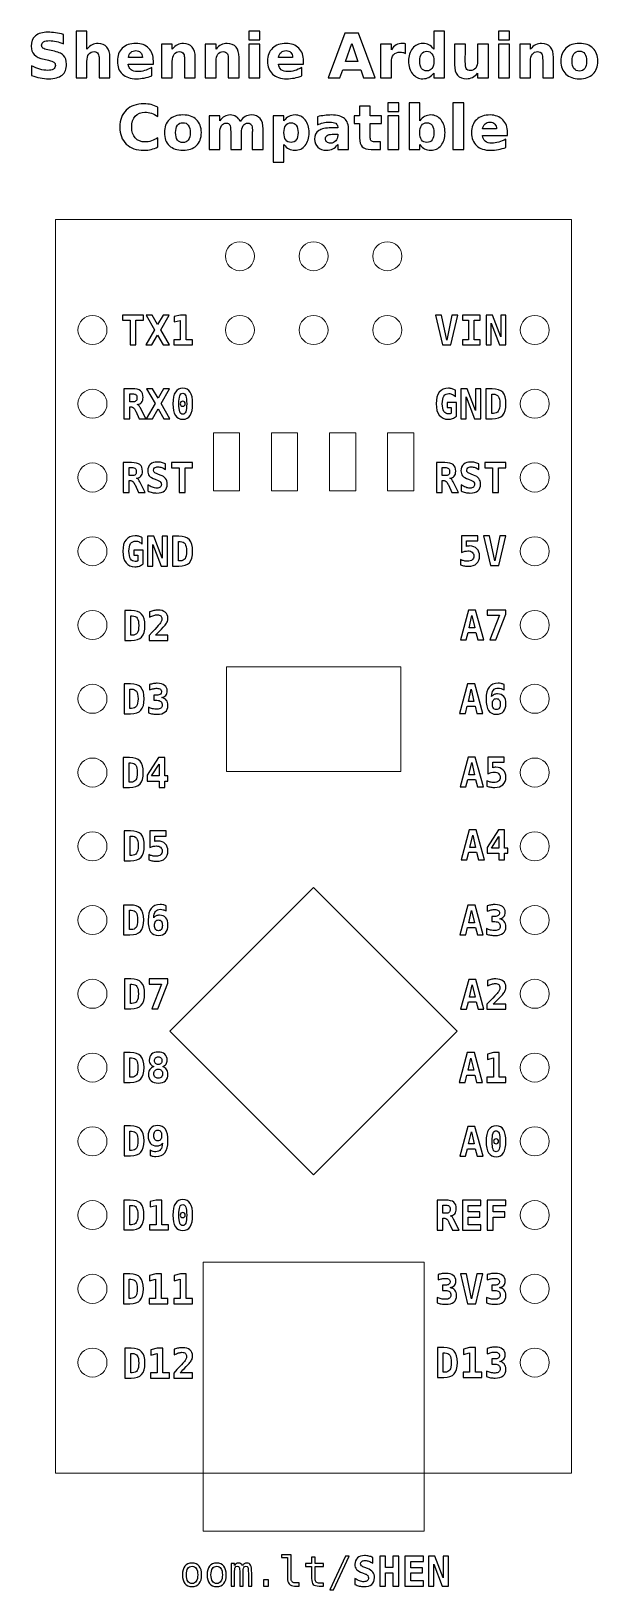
# Model space of a CAD drawing. Header units: centimetres. Extents: x -11.47 to -9.52, y -17.21 to -11.84.
import ezdxf

# ---------------------------------------------------------------- set-up
doc = ezdxf.new("R2010")
doc.units = ezdxf.units.CM
doc.header["$MEASUREMENT"] = 0
doc.layers.add('Layer 1', color=7, linetype='Continuous')

msp = doc.modelspace()

# ---------------------------------------------------------------- linework, layer by layer
at = {"layer": 'Layer 1', "lineweight": 20}
for points in [[(-10.845, -13.426), (-10.755, -13.426), (-10.755, -13.226), (-10.845, -13.226), (-10.845, -13.426)], [(-10.645, -13.426), (-10.555, -13.426), (-10.555, -13.226), (-10.645, -13.226), (-10.645, -13.426)], [(-10.445, -13.426), (-10.355, -13.426), (-10.355, -13.226), (-10.445, -13.226), (-10.445, -13.426)], [(-10.245, -13.426), (-10.155, -13.426), (-10.155, -13.226), (-10.245, -13.226), (-10.245, -13.426)]]:
    msp.add_lwpolyline(points, close=True, dxfattribs=at)
at = {"layer": 'Layer 1', "color": 250}
for points, knots in [([(-11.36161, -11.85425), (-11.36161, -11.85425), (-11.36161, -11.88688), (-11.36161, -11.88688), (-11.36161, -11.88688), (-11.37008, -11.88311), (-11.37837, -11.88025), (-11.38642, -11.87831), (-11.38642, -11.87831), (-11.39449, -11.87637), (-11.40211, -11.87542), (-11.40928, -11.87542), (-11.40928, -11.87542), (-11.41877, -11.87542), (-11.42582, -11.87672), (-11.43037, -11.87933), (-11.43037, -11.87933), (-11.43492, -11.88198), (-11.43718, -11.88604), (-11.43718, -11.89154), (-11.43718, -11.89154), (-11.43718, -11.89567), (-11.43566, -11.89891), (-11.43259, -11.90121), (-11.43259, -11.90121), (-11.42953, -11.9035), (-11.42395, -11.90551), (-11.41587, -11.90717), (-11.41587, -11.90717), (-11.41587, -11.90717), (-11.39894, -11.91056), (-11.39894, -11.91056), (-11.39894, -11.91056), (-11.38176, -11.91401), (-11.36959, -11.91923), (-11.36236, -11.92629), (-11.36236, -11.92629), (-11.35512, -11.93331), (-11.35149, -11.94329), (-11.35149, -11.95624), (-11.35149, -11.95624), (-11.35149, -11.97328), (-11.35653, -11.98594), (-11.36662, -11.99424), (-11.36662, -11.99424), (-11.37671, -12.00253), (-11.39213, -12.00669), (-11.41287, -12.00669), (-11.41287, -12.00669), (-11.42268, -12.00669), (-11.43249, -12.00577), (-11.44233, -12.0039), (-11.44233, -12.0039), (-11.45217, -12.00203), (-11.46205, -11.99928), (-11.47189, -11.99565), (-11.47189, -11.99565), (-11.47189, -11.99565), (-11.47189, -11.96206), (-11.47189, -11.96206), (-11.47189, -11.96206), (-11.46205, -11.96728), (-11.45253, -11.97123), (-11.44332, -11.97388), (-11.44332, -11.97388), (-11.43411, -11.97653), (-11.42526, -11.97787), (-11.41672, -11.97787), (-11.41672, -11.97787), (-11.40804, -11.97787), (-11.40137, -11.97642), (-11.39675, -11.97353), (-11.39675, -11.97353), (-11.39213, -11.97063), (-11.38984, -11.96651), (-11.38984, -11.96111), (-11.38984, -11.96111), (-11.38984, -11.95631), (-11.39139, -11.95257), (-11.39453, -11.94996), (-11.39453, -11.94996), (-11.39767, -11.94735), (-11.40391, -11.94499), (-11.4133, -11.94294), (-11.4133, -11.94294), (-11.4133, -11.94294), (-11.42871, -11.93952), (-11.42871, -11.93952), (-11.42871, -11.93952), (-11.44413, -11.9362), (-11.45542, -11.93095), (-11.46255, -11.92371), (-11.46255, -11.92371), (-11.46967, -11.91648), (-11.47324, -11.90671), (-11.47324, -11.89447), (-11.47324, -11.89447), (-11.47324, -11.87909), (-11.46826, -11.86727), (-11.45835, -11.85901), (-11.45835, -11.85901), (-11.44843, -11.85072), (-11.43418, -11.8466), (-11.41555, -11.8466), (-11.41555, -11.8466), (-11.40709, -11.8466), (-11.39837, -11.84723), (-11.38941, -11.8485), (-11.38941, -11.8485), (-11.38045, -11.84977), (-11.37117, -11.85168), (-11.36161, -11.85425)], [0, 0, 0, 0, 0.0357143, 0.0357143, 0.0357143, 0.0357143, 0.0714286, 0.0714286, 0.0714286, 0.0714286, 0.1071429, 0.1071429, 0.1071429, 0.1071429, 0.1428571, 0.1428571, 0.1428571, 0.1428571, 0.1785714, 0.1785714, 0.1785714, 0.1785714, 0.2142857, 0.2142857, 0.2142857, 0.2142857, 0.25, 0.25, 0.25, 0.25, 0.2857143, 0.2857143, 0.2857143, 0.2857143, 0.3214286, 0.3214286, 0.3214286, 0.3214286, 0.3571429, 0.3571429, 0.3571429, 0.3571429, 0.3928571, 0.3928571, 0.3928571, 0.3928571, 0.4285714, 0.4285714, 0.4285714, 0.4285714, 0.4642857, 0.4642857, 0.4642857, 0.4642857, 0.5, 0.5, 0.5, 0.5, 0.5357143, 0.5357143, 0.5357143, 0.5357143, 0.5714286, 0.5714286, 0.5714286, 0.5714286, 0.6071429, 0.6071429, 0.6071429, 0.6071429, 0.6428571, 0.6428571, 0.6428571, 0.6428571, 0.6785714, 0.6785714, 0.6785714, 0.6785714, 0.7142857, 0.7142857, 0.7142857, 0.7142857, 0.75, 0.75, 0.75, 0.75, 0.7857143, 0.7857143, 0.7857143, 0.7857143, 0.8214286, 0.8214286, 0.8214286, 0.8214286, 0.8571429, 0.8571429, 0.8571429, 0.8571429, 0.8928571, 0.8928571, 0.8928571, 0.8928571, 0.9285714, 0.9285714, 0.9285714, 0.9285714, 0.9642857, 0.9642857, 0.9642857, 0.9642857, 1, 1, 1, 1]), ([(-11.20184, -11.9332), (-11.20184, -11.9332), (-11.20184, -12.00369), (-11.20184, -12.00369), (-11.20184, -12.00369), (-11.20184, -12.00369), (-11.23906, -12.00369), (-11.23906, -12.00369), (-11.23906, -12.00369), (-11.23906, -12.00369), (-11.23906, -11.99222), (-11.23906, -11.99222), (-11.23906, -11.99222), (-11.23906, -11.99222), (-11.23906, -11.94996), (-11.23906, -11.94996), (-11.23906, -11.94996), (-11.23906, -11.93984), (-11.23927, -11.93285), (-11.23973, -11.92908), (-11.23973, -11.92908), (-11.24018, -11.9253), (-11.24096, -11.92251), (-11.24205, -11.92072), (-11.24205, -11.92072), (-11.2435, -11.91828), (-11.24548, -11.91641), (-11.24795, -11.91507), (-11.24795, -11.91507), (-11.25041, -11.91373), (-11.25324, -11.91306), (-11.25641, -11.91306), (-11.25641, -11.91306), (-11.26414, -11.91306), (-11.27021, -11.91602), (-11.27462, -11.92199), (-11.27462, -11.92199), (-11.27903, -11.92795), (-11.28121, -11.9362), (-11.28121, -11.94675), (-11.28121, -11.94675), (-11.28121, -11.94675), (-11.28121, -12.00369), (-11.28121, -12.00369), (-11.28121, -12.00369), (-11.28121, -12.00369), (-11.31822, -12.00369), (-11.31822, -12.00369), (-11.31822, -12.00369), (-11.31822, -12.00369), (-11.31822, -11.84286), (-11.31822, -11.84286), (-11.31822, -11.84286), (-11.31822, -11.84286), (-11.28121, -11.84286), (-11.28121, -11.84286), (-11.28121, -11.84286), (-11.28121, -11.84286), (-11.28121, -11.90491), (-11.28121, -11.90491), (-11.28121, -11.90491), (-11.27564, -11.89814), (-11.26971, -11.89316), (-11.26343, -11.88995), (-11.26343, -11.88995), (-11.25715, -11.88674), (-11.25024, -11.88515), (-11.24265, -11.88515), (-11.24265, -11.88515), (-11.22928, -11.88515), (-11.21916, -11.88925), (-11.21221, -11.89747), (-11.21221, -11.89747), (-11.20529, -11.90565), (-11.20184, -11.91758), (-11.20184, -11.9332)], [0, 0, 0, 0, 0.0526316, 0.0526316, 0.0526316, 0.0526316, 0.1052632, 0.1052632, 0.1052632, 0.1052632, 0.1578947, 0.1578947, 0.1578947, 0.1578947, 0.2105263, 0.2105263, 0.2105263, 0.2105263, 0.2631579, 0.2631579, 0.2631579, 0.2631579, 0.3157895, 0.3157895, 0.3157895, 0.3157895, 0.3684211, 0.3684211, 0.3684211, 0.3684211, 0.4210526, 0.4210526, 0.4210526, 0.4210526, 0.4736842, 0.4736842, 0.4736842, 0.4736842, 0.5263158, 0.5263158, 0.5263158, 0.5263158, 0.5789474, 0.5789474, 0.5789474, 0.5789474, 0.6315789, 0.6315789, 0.6315789, 0.6315789, 0.6842105, 0.6842105, 0.6842105, 0.6842105, 0.7368421, 0.7368421, 0.7368421, 0.7368421, 0.7894737, 0.7894737, 0.7894737, 0.7894737, 0.8421053, 0.8421053, 0.8421053, 0.8421053, 0.8947368, 0.8947368, 0.8947368, 0.8947368, 0.9473684, 0.9473684, 0.9473684, 0.9473684, 1, 1, 1, 1]), ([(-10.72266, -11.84286), (-10.72266, -11.84286), (-10.68565, -11.84286), (-10.68565, -11.84286), (-10.68565, -11.84286), (-10.68565, -11.84286), (-10.68565, -11.87305), (-10.68565, -11.87305), (-10.68565, -11.87305), (-10.68565, -11.87305), (-10.72266, -11.87305), (-10.72266, -11.87305), (-10.72266, -11.87305), (-10.72266, -11.87305), (-10.72266, -11.84286), (-10.72266, -11.84286)], [0, 0, 0, 0, 0.25, 0.25, 0.25, 0.25, 0.5, 0.5, 0.5, 0.5, 0.75, 0.75, 0.75, 0.75, 1, 1, 1, 1]), ([(-10.33755, -11.97561), (-10.33755, -11.97561), (-10.39978, -11.97561), (-10.39978, -11.97561), (-10.39978, -11.97561), (-10.39978, -11.97561), (-10.40959, -12.00369), (-10.40959, -12.00369), (-10.40959, -12.00369), (-10.40959, -12.00369), (-10.4496, -12.00369), (-10.4496, -12.00369), (-10.4496, -12.00369), (-10.4496, -12.00369), (-10.39245, -11.84938), (-10.39245, -11.84938), (-10.39245, -11.84938), (-10.39245, -11.84938), (-10.345, -11.84938), (-10.345, -11.84938), (-10.345, -11.84938), (-10.345, -11.84938), (-10.28785, -12.00369), (-10.28785, -12.00369), (-10.28785, -12.00369), (-10.28785, -12.00369), (-10.32785, -12.00369), (-10.32785, -12.00369), (-10.32785, -12.00369), (-10.32785, -12.00369), (-10.33755, -11.97561), (-10.33755, -11.97561)], [0, 0, 0, 0, 0.125, 0.125, 0.125, 0.125, 0.25, 0.25, 0.25, 0.25, 0.375, 0.375, 0.375, 0.375, 0.5, 0.5, 0.5, 0.5, 0.625, 0.625, 0.625, 0.625, 0.75, 0.75, 0.75, 0.75, 0.875, 0.875, 0.875, 0.875, 1, 1, 1, 1]), ([(-10.08588, -11.90491), (-10.08588, -11.90491), (-10.08588, -11.84286), (-10.08588, -11.84286), (-10.08588, -11.84286), (-10.08588, -11.84286), (-10.04866, -11.84286), (-10.04866, -11.84286), (-10.04866, -11.84286), (-10.04866, -11.84286), (-10.04866, -12.00369), (-10.04866, -12.00369), (-10.04866, -12.00369), (-10.04866, -12.00369), (-10.08588, -12.00369), (-10.08588, -12.00369), (-10.08588, -12.00369), (-10.08588, -12.00369), (-10.08588, -11.98693), (-10.08588, -11.98693), (-10.08588, -11.98693), (-10.09096, -11.99378), (-10.0966, -11.99875), (-10.10271, -12.00193), (-10.10271, -12.00193), (-10.10884, -12.0051), (-10.11594, -12.00669), (-10.12401, -12.00669), (-10.12401, -12.00669), (-10.13827, -12.00669), (-10.14998, -12.00101), (-10.15912, -11.98968), (-10.15912, -11.98968), (-10.16829, -11.97836), (-10.17287, -11.96375), (-10.17287, -11.9459), (-10.17287, -11.9459), (-10.17287, -11.92809), (-10.16829, -11.91348), (-10.15912, -11.90216), (-10.15912, -11.90216), (-10.14998, -11.89083), (-10.13827, -11.88515), (-10.12401, -11.88515), (-10.12401, -11.88515), (-10.11601, -11.88515), (-10.10895, -11.88674), (-10.10278, -11.88995), (-10.10278, -11.88995), (-10.0966, -11.89316), (-10.09096, -11.89814), (-10.08588, -11.90491)], [0, 0, 0, 0, 0.0769231, 0.0769231, 0.0769231, 0.0769231, 0.1538462, 0.1538462, 0.1538462, 0.1538462, 0.2307692, 0.2307692, 0.2307692, 0.2307692, 0.3076923, 0.3076923, 0.3076923, 0.3076923, 0.3846154, 0.3846154, 0.3846154, 0.3846154, 0.4615385, 0.4615385, 0.4615385, 0.4615385, 0.5384615, 0.5384615, 0.5384615, 0.5384615, 0.6153846, 0.6153846, 0.6153846, 0.6153846, 0.6923077, 0.6923077, 0.6923077, 0.6923077, 0.7692308, 0.7692308, 0.7692308, 0.7692308, 0.8461538, 0.8461538, 0.8461538, 0.8461538, 0.9230769, 0.9230769, 0.9230769, 0.9230769, 1, 1, 1, 1]), ([(-9.86243, -11.84286), (-9.86243, -11.84286), (-9.82542, -11.84286), (-9.82542, -11.84286), (-9.82542, -11.84286), (-9.82542, -11.84286), (-9.82542, -11.87305), (-9.82542, -11.87305), (-9.82542, -11.87305), (-9.82542, -11.87305), (-9.86243, -11.87305), (-9.86243, -11.87305), (-9.86243, -11.87305), (-9.86243, -11.87305), (-9.86243, -11.84286), (-9.86243, -11.84286)], [0, 0, 0, 0, 0.25, 0.25, 0.25, 0.25, 0.5, 0.5, 0.5, 0.5, 0.75, 0.75, 0.75, 0.75, 1, 1, 1, 1]), ([(-11.05201, -11.94552), (-11.05201, -11.94552), (-11.05201, -11.95606), (-11.05201, -11.95606), (-11.05201, -11.95606), (-11.05201, -11.95606), (-11.13852, -11.95606), (-11.13852, -11.95606), (-11.13852, -11.95606), (-11.13763, -11.96474), (-11.13449, -11.97123), (-11.1291, -11.97557), (-11.1291, -11.97557), (-11.12373, -11.97991), (-11.11622, -11.9821), (-11.10659, -11.9821), (-11.10659, -11.9821), (-11.09879, -11.9821), (-11.09082, -11.98094), (-11.08263, -11.97864), (-11.08263, -11.97864), (-11.07449, -11.97631), (-11.06609, -11.97282), (-11.05748, -11.96813), (-11.05748, -11.96813), (-11.05748, -11.96813), (-11.05748, -11.99667), (-11.05748, -11.99667), (-11.05748, -11.99667), (-11.06623, -11.99999), (-11.07498, -12.00246), (-11.08373, -12.00415), (-11.08373, -12.00415), (-11.09248, -12.00584), (-11.10123, -12.00669), (-11.10998, -12.00669), (-11.10998, -12.00669), (-11.13093, -12.00669), (-11.14719, -12.00136), (-11.1588, -11.99071), (-11.1588, -11.99071), (-11.17041, -11.98009), (-11.17623, -11.96513), (-11.17623, -11.9459), (-11.17623, -11.9459), (-11.17623, -11.92703), (-11.17051, -11.91221), (-11.15912, -11.90138), (-11.15912, -11.90138), (-11.14772, -11.89055), (-11.13202, -11.88515), (-11.11206, -11.88515), (-11.11206, -11.88515), (-11.09385, -11.88515), (-11.07932, -11.89062), (-11.06838, -11.90159), (-11.06838, -11.90159), (-11.05748, -11.91257), (-11.05201, -11.92721), (-11.05201, -11.94552)], [0, 0, 0, 0, 0.0666667, 0.0666667, 0.0666667, 0.0666667, 0.1333333, 0.1333333, 0.1333333, 0.1333333, 0.2, 0.2, 0.2, 0.2, 0.2666667, 0.2666667, 0.2666667, 0.2666667, 0.3333333, 0.3333333, 0.3333333, 0.3333333, 0.4, 0.4, 0.4, 0.4, 0.4666667, 0.4666667, 0.4666667, 0.4666667, 0.5333333, 0.5333333, 0.5333333, 0.5333333, 0.6, 0.6, 0.6, 0.6, 0.6666667, 0.6666667, 0.6666667, 0.6666667, 0.7333333, 0.7333333, 0.7333333, 0.7333333, 0.8, 0.8, 0.8, 0.8, 0.8666667, 0.8666667, 0.8666667, 0.8666667, 0.9333333, 0.9333333, 0.9333333, 0.9333333, 1, 1, 1, 1]), ([(-11.09004, -11.93324), (-11.09004, -11.92618), (-11.09209, -11.92054), (-11.09618, -11.9162), (-11.09618, -11.9162), (-11.10031, -11.9119), (-11.10564, -11.90974), (-11.11227, -11.90974), (-11.11227, -11.90974), (-11.11943, -11.90974), (-11.12525, -11.91175), (-11.12973, -11.91581), (-11.12973, -11.91581), (-11.13421, -11.91983), (-11.137, -11.92565), (-11.13809, -11.93324), (-11.13809, -11.93324), (-11.13809, -11.93324), (-11.09004, -11.93324), (-11.09004, -11.93324)], [0, 0, 0, 0, 0.2, 0.2, 0.2, 0.2, 0.4, 0.4, 0.4, 0.4, 0.6, 0.6, 0.6, 0.6, 0.8, 0.8, 0.8, 0.8, 1, 1, 1, 1]), ([(-10.90762, -11.9332), (-10.90762, -11.9332), (-10.90762, -12.00369), (-10.90762, -12.00369), (-10.90762, -12.00369), (-10.90762, -12.00369), (-10.94484, -12.00369), (-10.94484, -12.00369), (-10.94484, -12.00369), (-10.94484, -12.00369), (-10.94484, -11.99222), (-10.94484, -11.99222), (-10.94484, -11.99222), (-10.94484, -11.99222), (-10.94484, -11.94975), (-10.94484, -11.94975), (-10.94484, -11.94975), (-10.94484, -11.93977), (-10.94505, -11.93285), (-10.94551, -11.92908), (-10.94551, -11.92908), (-10.94596, -11.9253), (-10.94674, -11.92251), (-10.94783, -11.92072), (-10.94783, -11.92072), (-10.94928, -11.91828), (-10.95126, -11.91641), (-10.95373, -11.91507), (-10.95373, -11.91507), (-10.95619, -11.91373), (-10.95902, -11.91306), (-10.96219, -11.91306), (-10.96219, -11.91306), (-10.96992, -11.91306), (-10.97599, -11.91602), (-10.9804, -11.92199), (-10.9804, -11.92199), (-10.98481, -11.92795), (-10.98699, -11.9362), (-10.98699, -11.94675), (-10.98699, -11.94675), (-10.98699, -11.94675), (-10.98699, -12.00369), (-10.98699, -12.00369), (-10.98699, -12.00369), (-10.98699, -12.00369), (-11.024, -12.00369), (-11.024, -12.00369), (-11.024, -12.00369), (-11.024, -12.00369), (-11.024, -11.88794), (-11.024, -11.88794), (-11.024, -11.88794), (-11.024, -11.88794), (-10.98699, -11.88794), (-10.98699, -11.88794), (-10.98699, -11.88794), (-10.98699, -11.88794), (-10.98699, -11.90491), (-10.98699, -11.90491), (-10.98699, -11.90491), (-10.98142, -11.89814), (-10.97549, -11.89316), (-10.96921, -11.88995), (-10.96921, -11.88995), (-10.96293, -11.88674), (-10.95602, -11.88515), (-10.94843, -11.88515), (-10.94843, -11.88515), (-10.93506, -11.88515), (-10.92494, -11.88925), (-10.91799, -11.89747), (-10.91799, -11.89747), (-10.91107, -11.90565), (-10.90762, -11.91758), (-10.90762, -11.9332)], [0, 0, 0, 0, 0.0526316, 0.0526316, 0.0526316, 0.0526316, 0.1052632, 0.1052632, 0.1052632, 0.1052632, 0.1578947, 0.1578947, 0.1578947, 0.1578947, 0.2105263, 0.2105263, 0.2105263, 0.2105263, 0.2631579, 0.2631579, 0.2631579, 0.2631579, 0.3157895, 0.3157895, 0.3157895, 0.3157895, 0.3684211, 0.3684211, 0.3684211, 0.3684211, 0.4210526, 0.4210526, 0.4210526, 0.4210526, 0.4736842, 0.4736842, 0.4736842, 0.4736842, 0.5263158, 0.5263158, 0.5263158, 0.5263158, 0.5789474, 0.5789474, 0.5789474, 0.5789474, 0.6315789, 0.6315789, 0.6315789, 0.6315789, 0.6842105, 0.6842105, 0.6842105, 0.6842105, 0.7368421, 0.7368421, 0.7368421, 0.7368421, 0.7894737, 0.7894737, 0.7894737, 0.7894737, 0.8421053, 0.8421053, 0.8421053, 0.8421053, 0.8947368, 0.8947368, 0.8947368, 0.8947368, 0.9473684, 0.9473684, 0.9473684, 0.9473684, 1, 1, 1, 1]), ([(-10.75695, -11.9332), (-10.75695, -11.9332), (-10.75695, -12.00369), (-10.75695, -12.00369), (-10.75695, -12.00369), (-10.75695, -12.00369), (-10.79417, -12.00369), (-10.79417, -12.00369), (-10.79417, -12.00369), (-10.79417, -12.00369), (-10.79417, -11.99222), (-10.79417, -11.99222), (-10.79417, -11.99222), (-10.79417, -11.99222), (-10.79417, -11.94975), (-10.79417, -11.94975), (-10.79417, -11.94975), (-10.79417, -11.93977), (-10.79438, -11.93285), (-10.79484, -11.92908), (-10.79484, -11.92908), (-10.79529, -11.9253), (-10.79607, -11.92251), (-10.79716, -11.92072), (-10.79716, -11.92072), (-10.79861, -11.91828), (-10.80059, -11.91641), (-10.80306, -11.91507), (-10.80306, -11.91507), (-10.80552, -11.91373), (-10.80835, -11.91306), (-10.81152, -11.91306), (-10.81152, -11.91306), (-10.81925, -11.91306), (-10.82532, -11.91602), (-10.82973, -11.92199), (-10.82973, -11.92199), (-10.83414, -11.92795), (-10.83632, -11.9362), (-10.83632, -11.94675), (-10.83632, -11.94675), (-10.83632, -11.94675), (-10.83632, -12.00369), (-10.83632, -12.00369), (-10.83632, -12.00369), (-10.83632, -12.00369), (-10.87333, -12.00369), (-10.87333, -12.00369), (-10.87333, -12.00369), (-10.87333, -12.00369), (-10.87333, -11.88794), (-10.87333, -11.88794), (-10.87333, -11.88794), (-10.87333, -11.88794), (-10.83632, -11.88794), (-10.83632, -11.88794), (-10.83632, -11.88794), (-10.83632, -11.88794), (-10.83632, -11.90491), (-10.83632, -11.90491), (-10.83632, -11.90491), (-10.83075, -11.89814), (-10.82482, -11.89316), (-10.81854, -11.88995), (-10.81854, -11.88995), (-10.81226, -11.88674), (-10.80535, -11.88515), (-10.79776, -11.88515), (-10.79776, -11.88515), (-10.78439, -11.88515), (-10.77427, -11.88925), (-10.76732, -11.89747), (-10.76732, -11.89747), (-10.7604, -11.90565), (-10.75695, -11.91758), (-10.75695, -11.9332)], [0, 0, 0, 0, 0.0526316, 0.0526316, 0.0526316, 0.0526316, 0.1052632, 0.1052632, 0.1052632, 0.1052632, 0.1578947, 0.1578947, 0.1578947, 0.1578947, 0.2105263, 0.2105263, 0.2105263, 0.2105263, 0.2631579, 0.2631579, 0.2631579, 0.2631579, 0.3157895, 0.3157895, 0.3157895, 0.3157895, 0.3684211, 0.3684211, 0.3684211, 0.3684211, 0.4210526, 0.4210526, 0.4210526, 0.4210526, 0.4736842, 0.4736842, 0.4736842, 0.4736842, 0.5263158, 0.5263158, 0.5263158, 0.5263158, 0.5789474, 0.5789474, 0.5789474, 0.5789474, 0.6315789, 0.6315789, 0.6315789, 0.6315789, 0.6842105, 0.6842105, 0.6842105, 0.6842105, 0.7368421, 0.7368421, 0.7368421, 0.7368421, 0.7894737, 0.7894737, 0.7894737, 0.7894737, 0.8421053, 0.8421053, 0.8421053, 0.8421053, 0.8947368, 0.8947368, 0.8947368, 0.8947368, 0.9473684, 0.9473684, 0.9473684, 0.9473684, 1, 1, 1, 1]), ([(-10.72266, -11.88794), (-10.72266, -11.88794), (-10.68565, -11.88794), (-10.68565, -11.88794), (-10.68565, -11.88794), (-10.68565, -11.88794), (-10.68565, -12.00369), (-10.68565, -12.00369), (-10.68565, -12.00369), (-10.68565, -12.00369), (-10.72266, -12.00369), (-10.72266, -12.00369), (-10.72266, -12.00369), (-10.72266, -12.00369), (-10.72266, -11.88794), (-10.72266, -11.88794)], [0, 0, 0, 0, 0.25, 0.25, 0.25, 0.25, 0.5, 0.5, 0.5, 0.5, 0.75, 0.75, 0.75, 0.75, 1, 1, 1, 1]), ([(-10.53455, -11.94552), (-10.53455, -11.94552), (-10.53455, -11.95606), (-10.53455, -11.95606), (-10.53455, -11.95606), (-10.53455, -11.95606), (-10.62106, -11.95606), (-10.62106, -11.95606), (-10.62106, -11.95606), (-10.62017, -11.96474), (-10.61703, -11.97123), (-10.61164, -11.97557), (-10.61164, -11.97557), (-10.60627, -11.97991), (-10.59876, -11.9821), (-10.58913, -11.9821), (-10.58913, -11.9821), (-10.58133, -11.9821), (-10.57336, -11.98094), (-10.56517, -11.97864), (-10.56517, -11.97864), (-10.55703, -11.97631), (-10.54863, -11.97282), (-10.54002, -11.96813), (-10.54002, -11.96813), (-10.54002, -11.96813), (-10.54002, -11.99667), (-10.54002, -11.99667), (-10.54002, -11.99667), (-10.54877, -11.99999), (-10.55752, -12.00246), (-10.56627, -12.00415), (-10.56627, -12.00415), (-10.57502, -12.00584), (-10.58377, -12.00669), (-10.59252, -12.00669), (-10.59252, -12.00669), (-10.61347, -12.00669), (-10.62973, -12.00136), (-10.64134, -11.99071), (-10.64134, -11.99071), (-10.65295, -11.98009), (-10.65877, -11.96513), (-10.65877, -11.9459), (-10.65877, -11.9459), (-10.65877, -11.92703), (-10.65305, -11.91221), (-10.64166, -11.90138), (-10.64166, -11.90138), (-10.63026, -11.89055), (-10.61456, -11.88515), (-10.5946, -11.88515), (-10.5946, -11.88515), (-10.57639, -11.88515), (-10.56186, -11.89062), (-10.55092, -11.90159), (-10.55092, -11.90159), (-10.54002, -11.91257), (-10.53455, -11.92721), (-10.53455, -11.94552)], [0, 0, 0, 0, 0.0666667, 0.0666667, 0.0666667, 0.0666667, 0.1333333, 0.1333333, 0.1333333, 0.1333333, 0.2, 0.2, 0.2, 0.2, 0.2666667, 0.2666667, 0.2666667, 0.2666667, 0.3333333, 0.3333333, 0.3333333, 0.3333333, 0.4, 0.4, 0.4, 0.4, 0.4666667, 0.4666667, 0.4666667, 0.4666667, 0.5333333, 0.5333333, 0.5333333, 0.5333333, 0.6, 0.6, 0.6, 0.6, 0.6666667, 0.6666667, 0.6666667, 0.6666667, 0.7333333, 0.7333333, 0.7333333, 0.7333333, 0.8, 0.8, 0.8, 0.8, 0.8666667, 0.8666667, 0.8666667, 0.8666667, 0.9333333, 0.9333333, 0.9333333, 0.9333333, 1, 1, 1, 1]), ([(-10.57258, -11.93324), (-10.57258, -11.92618), (-10.57463, -11.92054), (-10.57872, -11.9162), (-10.57872, -11.9162), (-10.58285, -11.9119), (-10.58818, -11.90974), (-10.59481, -11.90974), (-10.59481, -11.90974), (-10.60197, -11.90974), (-10.60779, -11.91175), (-10.61227, -11.91581), (-10.61227, -11.91581), (-10.61675, -11.91983), (-10.61954, -11.92565), (-10.62063, -11.93324), (-10.62063, -11.93324), (-10.62063, -11.93324), (-10.57258, -11.93324), (-10.57258, -11.93324)], [0, 0, 0, 0, 0.2, 0.2, 0.2, 0.2, 0.4, 0.4, 0.4, 0.4, 0.6, 0.6, 0.6, 0.6, 0.8, 0.8, 0.8, 0.8, 1, 1, 1, 1]), ([(-10.38987, -11.94696), (-10.38987, -11.94696), (-10.34757, -11.94696), (-10.34757, -11.94696), (-10.34757, -11.94696), (-10.34757, -11.94696), (-10.36867, -11.88558), (-10.36867, -11.88558), (-10.36867, -11.88558), (-10.36867, -11.88558), (-10.38987, -11.94696), (-10.38987, -11.94696)], [0, 0, 0, 0, 0.3333333, 0.3333333, 0.3333333, 0.3333333, 0.6666667, 0.6666667, 0.6666667, 0.6666667, 1, 1, 1, 1]), ([(-10.183, -11.91948), (-10.18625, -11.91796), (-10.18946, -11.91683), (-10.19267, -11.91613), (-10.19267, -11.91613), (-10.19588, -11.91539), (-10.19909, -11.91504), (-10.20233, -11.91504), (-10.20233, -11.91504), (-10.21186, -11.91504), (-10.21916, -11.91807), (-10.22431, -11.92417), (-10.22431, -11.92417), (-10.22943, -11.93028), (-10.232, -11.93902), (-10.232, -11.95038), (-10.232, -11.95038), (-10.232, -11.95038), (-10.232, -12.00369), (-10.232, -12.00369), (-10.232, -12.00369), (-10.232, -12.00369), (-10.26901, -12.00369), (-10.26901, -12.00369), (-10.26901, -12.00369), (-10.26901, -12.00369), (-10.26901, -11.88794), (-10.26901, -11.88794), (-10.26901, -11.88794), (-10.26901, -11.88794), (-10.232, -11.88794), (-10.232, -11.88794), (-10.232, -11.88794), (-10.232, -11.88794), (-10.232, -11.90696), (-10.232, -11.90696), (-10.232, -11.90696), (-10.22724, -11.89937), (-10.22177, -11.89387), (-10.21563, -11.89038), (-10.21563, -11.89038), (-10.20946, -11.88688), (-10.20205, -11.88515), (-10.19344, -11.88515), (-10.19344, -11.88515), (-10.19221, -11.88515), (-10.19087, -11.88519), (-10.18942, -11.8853), (-10.18942, -11.8853), (-10.18798, -11.8854), (-10.18586, -11.88565), (-10.18311, -11.88597), (-10.18311, -11.88597), (-10.18311, -11.88597), (-10.183, -11.91948), (-10.183, -11.91948)], [0, 0, 0, 0, 0.0714286, 0.0714286, 0.0714286, 0.0714286, 0.1428571, 0.1428571, 0.1428571, 0.1428571, 0.2142857, 0.2142857, 0.2142857, 0.2142857, 0.2857143, 0.2857143, 0.2857143, 0.2857143, 0.3571429, 0.3571429, 0.3571429, 0.3571429, 0.4285714, 0.4285714, 0.4285714, 0.4285714, 0.5, 0.5, 0.5, 0.5, 0.5714286, 0.5714286, 0.5714286, 0.5714286, 0.6428571, 0.6428571, 0.6428571, 0.6428571, 0.7142857, 0.7142857, 0.7142857, 0.7142857, 0.7857143, 0.7857143, 0.7857143, 0.7857143, 0.8571429, 0.8571429, 0.8571429, 0.8571429, 0.9285714, 0.9285714, 0.9285714, 0.9285714, 1, 1, 1, 1]), ([(-10.11026, -11.97981), (-10.10232, -11.97981), (-10.09629, -11.97691), (-10.09212, -11.97113), (-10.09212, -11.97113), (-10.08796, -11.96534), (-10.08588, -11.95695), (-10.08588, -11.9459), (-10.08588, -11.9459), (-10.08588, -11.9349), (-10.08796, -11.9265), (-10.09212, -11.92072), (-10.09212, -11.92072), (-10.09629, -11.91493), (-10.10232, -11.91204), (-10.11026, -11.91204), (-10.11026, -11.91204), (-10.11809, -11.91204), (-10.12412, -11.91493), (-10.12828, -11.92072), (-10.12828, -11.92072), (-10.13245, -11.9265), (-10.13453, -11.9349), (-10.13453, -11.9459), (-10.13453, -11.9459), (-10.13453, -11.95695), (-10.13245, -11.96534), (-10.12828, -11.97113), (-10.12828, -11.97113), (-10.12412, -11.97691), (-10.11809, -11.97981), (-10.11026, -11.97981)], [0, 0, 0, 0, 0.125, 0.125, 0.125, 0.125, 0.25, 0.25, 0.25, 0.25, 0.375, 0.375, 0.375, 0.375, 0.5, 0.5, 0.5, 0.5, 0.625, 0.625, 0.625, 0.625, 0.75, 0.75, 0.75, 0.75, 0.875, 0.875, 0.875, 0.875, 1, 1, 1, 1]), ([(-10.01433, -11.95864), (-10.01433, -11.95864), (-10.01433, -11.88794), (-10.01433, -11.88794), (-10.01433, -11.88794), (-10.01433, -11.88794), (-9.97712, -11.88794), (-9.97712, -11.88794), (-9.97712, -11.88794), (-9.97712, -11.88794), (-9.97712, -11.89951), (-9.97712, -11.89951), (-9.97712, -11.89951), (-9.97712, -11.90579), (-9.97715, -11.91366), (-9.97722, -11.92311), (-9.97722, -11.92311), (-9.97729, -11.9326), (-9.97733, -11.93892), (-9.97733, -11.94209), (-9.97733, -11.94209), (-9.97733, -11.95141), (-9.97708, -11.95811), (-9.97659, -11.9622), (-9.97659, -11.9622), (-9.97613, -11.96629), (-9.97528, -11.96926), (-9.97412, -11.97113), (-9.97412, -11.97113), (-9.9726, -11.97356), (-9.97062, -11.9754), (-9.96819, -11.9767), (-9.96819, -11.9767), (-9.96572, -11.97801), (-9.96293, -11.97868), (-9.95976, -11.97868), (-9.95976, -11.97868), (-9.95203, -11.97868), (-9.94597, -11.97571), (-9.94156, -11.96979), (-9.94156, -11.96979), (-9.93715, -11.96386), (-9.93496, -11.95564), (-9.93496, -11.94509), (-9.93496, -11.94509), (-9.93496, -11.94509), (-9.93496, -11.88794), (-9.93496, -11.88794), (-9.93496, -11.88794), (-9.93496, -11.88794), (-9.89795, -11.88794), (-9.89795, -11.88794), (-9.89795, -11.88794), (-9.89795, -11.88794), (-9.89795, -12.00369), (-9.89795, -12.00369), (-9.89795, -12.00369), (-9.89795, -12.00369), (-9.93496, -12.00369), (-9.93496, -12.00369), (-9.93496, -12.00369), (-9.93496, -12.00369), (-9.93496, -11.98693), (-9.93496, -11.98693), (-9.93496, -11.98693), (-9.94053, -11.99371), (-9.94646, -11.99868), (-9.95267, -12.00189), (-9.95267, -12.00189), (-9.95891, -12.0051), (-9.96579, -12.00669), (-9.97331, -12.00669), (-9.97331, -12.00669), (-9.98668, -12.00669), (-9.99684, -12.0026), (-10.00386, -11.99438), (-10.00386, -11.99438), (-10.01084, -11.98619), (-10.01433, -11.97427), (-10.01433, -11.95864)], [0, 0, 0, 0, 0.05, 0.05, 0.05, 0.05, 0.1, 0.1, 0.1, 0.1, 0.15, 0.15, 0.15, 0.15, 0.2, 0.2, 0.2, 0.2, 0.25, 0.25, 0.25, 0.25, 0.3, 0.3, 0.3, 0.3, 0.35, 0.35, 0.35, 0.35, 0.4, 0.4, 0.4, 0.4, 0.45, 0.45, 0.45, 0.45, 0.5, 0.5, 0.5, 0.5, 0.55, 0.55, 0.55, 0.55, 0.6, 0.6, 0.6, 0.6, 0.65, 0.65, 0.65, 0.65, 0.7, 0.7, 0.7, 0.7, 0.75, 0.75, 0.75, 0.75, 0.8, 0.8, 0.8, 0.8, 0.85, 0.85, 0.85, 0.85, 0.9, 0.9, 0.9, 0.9, 0.95, 0.95, 0.95, 0.95, 1, 1, 1, 1]), ([(-9.86243, -11.88794), (-9.86243, -11.88794), (-9.82542, -11.88794), (-9.82542, -11.88794), (-9.82542, -11.88794), (-9.82542, -11.88794), (-9.82542, -12.00369), (-9.82542, -12.00369), (-9.82542, -12.00369), (-9.82542, -12.00369), (-9.86243, -12.00369), (-9.86243, -12.00369), (-9.86243, -12.00369), (-9.86243, -12.00369), (-9.86243, -11.88794), (-9.86243, -11.88794)], [0, 0, 0, 0, 0.25, 0.25, 0.25, 0.25, 0.5, 0.5, 0.5, 0.5, 0.75, 0.75, 0.75, 0.75, 1, 1, 1, 1]), ([(-9.67348, -11.9332), (-9.67348, -11.9332), (-9.67348, -12.00369), (-9.67348, -12.00369), (-9.67348, -12.00369), (-9.67348, -12.00369), (-9.7107, -12.00369), (-9.7107, -12.00369), (-9.7107, -12.00369), (-9.7107, -12.00369), (-9.7107, -11.99222), (-9.7107, -11.99222), (-9.7107, -11.99222), (-9.7107, -11.99222), (-9.7107, -11.94975), (-9.7107, -11.94975), (-9.7107, -11.94975), (-9.7107, -11.93977), (-9.71091, -11.93285), (-9.71137, -11.92908), (-9.71137, -11.92908), (-9.71182, -11.9253), (-9.7126, -11.92251), (-9.71369, -11.92072), (-9.71369, -11.92072), (-9.71514, -11.91828), (-9.71712, -11.91641), (-9.71959, -11.91507), (-9.71959, -11.91507), (-9.72205, -11.91373), (-9.72488, -11.91306), (-9.72805, -11.91306), (-9.72805, -11.91306), (-9.73578, -11.91306), (-9.74185, -11.91602), (-9.74626, -11.92199), (-9.74626, -11.92199), (-9.75067, -11.92795), (-9.75285, -11.9362), (-9.75285, -11.94675), (-9.75285, -11.94675), (-9.75285, -11.94675), (-9.75285, -12.00369), (-9.75285, -12.00369), (-9.75285, -12.00369), (-9.75285, -12.00369), (-9.78986, -12.00369), (-9.78986, -12.00369), (-9.78986, -12.00369), (-9.78986, -12.00369), (-9.78986, -11.88794), (-9.78986, -11.88794), (-9.78986, -11.88794), (-9.78986, -11.88794), (-9.75285, -11.88794), (-9.75285, -11.88794), (-9.75285, -11.88794), (-9.75285, -11.88794), (-9.75285, -11.90491), (-9.75285, -11.90491), (-9.75285, -11.90491), (-9.74728, -11.89814), (-9.74135, -11.89316), (-9.73507, -11.88995), (-9.73507, -11.88995), (-9.72879, -11.88674), (-9.72188, -11.88515), (-9.71429, -11.88515), (-9.71429, -11.88515), (-9.70092, -11.88515), (-9.6908, -11.88925), (-9.68385, -11.89747), (-9.68385, -11.89747), (-9.67693, -11.90565), (-9.67348, -11.91758), (-9.67348, -11.9332)], [0, 0, 0, 0, 0.0526316, 0.0526316, 0.0526316, 0.0526316, 0.1052632, 0.1052632, 0.1052632, 0.1052632, 0.1578947, 0.1578947, 0.1578947, 0.1578947, 0.2105263, 0.2105263, 0.2105263, 0.2105263, 0.2631579, 0.2631579, 0.2631579, 0.2631579, 0.3157895, 0.3157895, 0.3157895, 0.3157895, 0.3684211, 0.3684211, 0.3684211, 0.3684211, 0.4210526, 0.4210526, 0.4210526, 0.4210526, 0.4736842, 0.4736842, 0.4736842, 0.4736842, 0.5263158, 0.5263158, 0.5263158, 0.5263158, 0.5789474, 0.5789474, 0.5789474, 0.5789474, 0.6315789, 0.6315789, 0.6315789, 0.6315789, 0.6842105, 0.6842105, 0.6842105, 0.6842105, 0.7368421, 0.7368421, 0.7368421, 0.7368421, 0.7894737, 0.7894737, 0.7894737, 0.7894737, 0.8421053, 0.8421053, 0.8421053, 0.8421053, 0.8947368, 0.8947368, 0.8947368, 0.8947368, 0.9473684, 0.9473684, 0.9473684, 0.9473684, 1, 1, 1, 1]), ([(-9.58412, -11.88515), (-9.56419, -11.88515), (-9.54863, -11.89052), (-9.53745, -11.90128), (-9.53745, -11.90128), (-9.52626, -11.91204), (-9.52065, -11.92689), (-9.52065, -11.9459), (-9.52065, -11.9459), (-9.52065, -11.96495), (-9.52626, -11.97981), (-9.53745, -11.99057), (-9.53745, -11.99057), (-9.54863, -12.00133), (-9.56419, -12.00669), (-9.58412, -12.00669), (-9.58412, -12.00669), (-9.60409, -12.00669), (-9.61972, -12.00133), (-9.63097, -11.99057), (-9.63097, -11.99057), (-9.64222, -11.97981), (-9.64787, -11.96495), (-9.64787, -11.9459), (-9.64787, -11.9459), (-9.64787, -11.92689), (-9.64222, -11.91204), (-9.63097, -11.90128), (-9.63097, -11.90128), (-9.61972, -11.89052), (-9.60409, -11.88515), (-9.58412, -11.88515)], [0, 0, 0, 0, 0.125, 0.125, 0.125, 0.125, 0.25, 0.25, 0.25, 0.25, 0.375, 0.375, 0.375, 0.375, 0.5, 0.5, 0.5, 0.5, 0.625, 0.625, 0.625, 0.625, 0.75, 0.75, 0.75, 0.75, 0.875, 0.875, 0.875, 0.875, 1, 1, 1, 1]), ([(-9.58412, -11.91161), (-9.5923, -11.91161), (-9.59855, -11.91454), (-9.60285, -11.92043), (-9.60285, -11.92043), (-9.60716, -11.92632), (-9.60931, -11.93483), (-9.60931, -11.9459), (-9.60931, -11.9459), (-9.60931, -11.95702), (-9.60716, -11.96552), (-9.60285, -11.97141), (-9.60285, -11.97141), (-9.59855, -11.9773), (-9.5923, -11.98023), (-9.58412, -11.98023), (-9.58412, -11.98023), (-9.57604, -11.98023), (-9.5699, -11.9773), (-9.56563, -11.97141), (-9.56563, -11.97141), (-9.56137, -11.96552), (-9.55921, -11.95702), (-9.55921, -11.9459), (-9.55921, -11.9459), (-9.55921, -11.93483), (-9.56137, -11.92632), (-9.56563, -11.92043), (-9.56563, -11.92043), (-9.5699, -11.91454), (-9.57604, -11.91161), (-9.58412, -11.91161)], [0, 0, 0, 0, 0.125, 0.125, 0.125, 0.125, 0.25, 0.25, 0.25, 0.25, 0.375, 0.375, 0.375, 0.375, 0.5, 0.5, 0.5, 0.5, 0.625, 0.625, 0.625, 0.625, 0.75, 0.75, 0.75, 0.75, 0.875, 0.875, 0.875, 0.875, 1, 1, 1, 1]), ([(-11.0367, -12.24161), (-11.044, -12.24539), (-11.05162, -12.24825), (-11.05956, -12.25019), (-11.05956, -12.25019), (-11.06746, -12.25213), (-11.07575, -12.25308), (-11.08436, -12.25308), (-11.08436, -12.25308), (-11.11004, -12.25308), (-11.1304, -12.24588), (-11.14543, -12.23152), (-11.14543, -12.23152), (-11.16046, -12.21717), (-11.16797, -12.19769), (-11.16797, -12.17307), (-11.16797, -12.17307), (-11.16797, -12.14841), (-11.16046, -12.1289), (-11.14543, -12.11454), (-11.14543, -12.11454), (-11.1304, -12.10018), (-11.11004, -12.09299), (-11.08436, -12.09299), (-11.08436, -12.09299), (-11.07575, -12.09299), (-11.06746, -12.09394), (-11.05956, -12.09588), (-11.05956, -12.09588), (-11.05162, -12.09782), (-11.044, -12.10068), (-11.0367, -12.10445), (-11.0367, -12.10445), (-11.0367, -12.10445), (-11.0367, -12.13638), (-11.0367, -12.13638), (-11.0367, -12.13638), (-11.04407, -12.13133), (-11.05134, -12.12766), (-11.0585, -12.12534), (-11.0585, -12.12534), (-11.06566, -12.12297), (-11.07321, -12.12181), (-11.08115, -12.12181), (-11.08115, -12.12181), (-11.09533, -12.12181), (-11.10652, -12.12636), (-11.11463, -12.13546), (-11.11463, -12.13546), (-11.12278, -12.14456), (-11.12684, -12.15709), (-11.12684, -12.17307), (-11.12684, -12.17307), (-11.12684, -12.18901), (-11.12278, -12.2015), (-11.11463, -12.2106), (-11.11463, -12.2106), (-11.10652, -12.21971), (-11.09533, -12.22426), (-11.08115, -12.22426), (-11.08115, -12.22426), (-11.07321, -12.22426), (-11.06566, -12.22309), (-11.0585, -12.22073), (-11.0585, -12.22073), (-11.05134, -12.2184), (-11.04407, -12.21473), (-11.0367, -12.20969), (-11.0367, -12.20969), (-11.0367, -12.20969), (-11.0367, -12.24161), (-11.0367, -12.24161)], [0, 0, 0, 0, 0.0555556, 0.0555556, 0.0555556, 0.0555556, 0.1111111, 0.1111111, 0.1111111, 0.1111111, 0.1666667, 0.1666667, 0.1666667, 0.1666667, 0.2222222, 0.2222222, 0.2222222, 0.2222222, 0.2777778, 0.2777778, 0.2777778, 0.2777778, 0.3333333, 0.3333333, 0.3333333, 0.3333333, 0.3888889, 0.3888889, 0.3888889, 0.3888889, 0.4444444, 0.4444444, 0.4444444, 0.4444444, 0.5, 0.5, 0.5, 0.5, 0.5555556, 0.5555556, 0.5555556, 0.5555556, 0.6111111, 0.6111111, 0.6111111, 0.6111111, 0.6666667, 0.6666667, 0.6666667, 0.6666667, 0.7222222, 0.7222222, 0.7222222, 0.7222222, 0.7777778, 0.7777778, 0.7777778, 0.7777778, 0.8333333, 0.8333333, 0.8333333, 0.8333333, 0.8888889, 0.8888889, 0.8888889, 0.8888889, 0.9444444, 0.9444444, 0.9444444, 0.9444444, 1, 1, 1, 1]), ([(-10.30464, -12.10145), (-10.30464, -12.10145), (-10.30464, -12.13433), (-10.30464, -12.13433), (-10.30464, -12.13433), (-10.30464, -12.13433), (-10.2665, -12.13433), (-10.2665, -12.13433), (-10.2665, -12.13433), (-10.2665, -12.13433), (-10.2665, -12.16079), (-10.2665, -12.16079), (-10.2665, -12.16079), (-10.2665, -12.16079), (-10.30464, -12.16079), (-10.30464, -12.16079), (-10.30464, -12.16079), (-10.30464, -12.16079), (-10.30464, -12.20986), (-10.30464, -12.20986), (-10.30464, -12.20986), (-10.30464, -12.21526), (-10.30358, -12.21889), (-10.30143, -12.22076), (-10.30143, -12.22076), (-10.29931, -12.22267), (-10.29508, -12.22362), (-10.28873, -12.22362), (-10.28873, -12.22362), (-10.28873, -12.22362), (-10.26972, -12.22362), (-10.26972, -12.22362), (-10.26972, -12.22362), (-10.26972, -12.22362), (-10.26972, -12.25008), (-10.26972, -12.25008), (-10.26972, -12.25008), (-10.26972, -12.25008), (-10.30143, -12.25008), (-10.30143, -12.25008), (-10.30143, -12.25008), (-10.31604, -12.25008), (-10.32641, -12.24705), (-10.33251, -12.24094), (-10.33251, -12.24094), (-10.33861, -12.23484), (-10.34165, -12.22447), (-10.34165, -12.20986), (-10.34165, -12.20986), (-10.34165, -12.20986), (-10.34165, -12.16079), (-10.34165, -12.16079), (-10.34165, -12.16079), (-10.34165, -12.16079), (-10.36003, -12.16079), (-10.36003, -12.16079), (-10.36003, -12.16079), (-10.36003, -12.16079), (-10.36003, -12.13433), (-10.36003, -12.13433), (-10.36003, -12.13433), (-10.36003, -12.13433), (-10.34165, -12.13433), (-10.34165, -12.13433), (-10.34165, -12.13433), (-10.34165, -12.13433), (-10.34165, -12.10145), (-10.34165, -12.10145), (-10.34165, -12.10145), (-10.34165, -12.10145), (-10.30464, -12.10145), (-10.30464, -12.10145)], [0, 0, 0, 0, 0.0555556, 0.0555556, 0.0555556, 0.0555556, 0.1111111, 0.1111111, 0.1111111, 0.1111111, 0.1666667, 0.1666667, 0.1666667, 0.1666667, 0.2222222, 0.2222222, 0.2222222, 0.2222222, 0.2777778, 0.2777778, 0.2777778, 0.2777778, 0.3333333, 0.3333333, 0.3333333, 0.3333333, 0.3888889, 0.3888889, 0.3888889, 0.3888889, 0.4444444, 0.4444444, 0.4444444, 0.4444444, 0.5, 0.5, 0.5, 0.5, 0.5555556, 0.5555556, 0.5555556, 0.5555556, 0.6111111, 0.6111111, 0.6111111, 0.6111111, 0.6666667, 0.6666667, 0.6666667, 0.6666667, 0.7222222, 0.7222222, 0.7222222, 0.7222222, 0.7777778, 0.7777778, 0.7777778, 0.7777778, 0.8333333, 0.8333333, 0.8333333, 0.8333333, 0.8888889, 0.8888889, 0.8888889, 0.8888889, 0.9444444, 0.9444444, 0.9444444, 0.9444444, 1, 1, 1, 1]), ([(-10.24389, -12.08925), (-10.24389, -12.08925), (-10.20688, -12.08925), (-10.20688, -12.08925), (-10.20688, -12.08925), (-10.20688, -12.08925), (-10.20688, -12.11944), (-10.20688, -12.11944), (-10.20688, -12.11944), (-10.20688, -12.11944), (-10.24389, -12.11944), (-10.24389, -12.11944), (-10.24389, -12.11944), (-10.24389, -12.11944), (-10.24389, -12.08925), (-10.24389, -12.08925)], [0, 0, 0, 0, 0.25, 0.25, 0.25, 0.25, 0.5, 0.5, 0.5, 0.5, 0.75, 0.75, 0.75, 0.75, 1, 1, 1, 1]), ([(-10.13431, -12.1513), (-10.12923, -12.14453), (-10.12355, -12.13955), (-10.11738, -12.13634), (-10.11738, -12.13634), (-10.11117, -12.13313), (-10.10404, -12.13154), (-10.09597, -12.13154), (-10.09597, -12.13154), (-10.08171, -12.13154), (-10.07, -12.13722), (-10.06086, -12.14855), (-10.06086, -12.14855), (-10.05169, -12.15987), (-10.0471, -12.17448), (-10.0471, -12.19229), (-10.0471, -12.19229), (-10.0471, -12.21014), (-10.05169, -12.22475), (-10.06086, -12.23607), (-10.06086, -12.23607), (-10.07, -12.2474), (-10.08171, -12.25308), (-10.09597, -12.25308), (-10.09597, -12.25308), (-10.10404, -12.25308), (-10.11117, -12.25149), (-10.11738, -12.24828), (-10.11738, -12.24828), (-10.12355, -12.24507), (-10.12923, -12.2401), (-10.13431, -12.23332), (-10.13431, -12.23332), (-10.13431, -12.23332), (-10.13431, -12.25008), (-10.13431, -12.25008), (-10.13431, -12.25008), (-10.13431, -12.25008), (-10.17132, -12.25008), (-10.17132, -12.25008), (-10.17132, -12.25008), (-10.17132, -12.25008), (-10.17132, -12.08925), (-10.17132, -12.08925), (-10.17132, -12.08925), (-10.17132, -12.08925), (-10.13431, -12.08925), (-10.13431, -12.08925), (-10.13431, -12.08925), (-10.13431, -12.08925), (-10.13431, -12.1513), (-10.13431, -12.1513)], [0, 0, 0, 0, 0.0769231, 0.0769231, 0.0769231, 0.0769231, 0.1538462, 0.1538462, 0.1538462, 0.1538462, 0.2307692, 0.2307692, 0.2307692, 0.2307692, 0.3076923, 0.3076923, 0.3076923, 0.3076923, 0.3846154, 0.3846154, 0.3846154, 0.3846154, 0.4615385, 0.4615385, 0.4615385, 0.4615385, 0.5384615, 0.5384615, 0.5384615, 0.5384615, 0.6153846, 0.6153846, 0.6153846, 0.6153846, 0.6923077, 0.6923077, 0.6923077, 0.6923077, 0.7692308, 0.7692308, 0.7692308, 0.7692308, 0.8461538, 0.8461538, 0.8461538, 0.8461538, 0.9230769, 0.9230769, 0.9230769, 0.9230769, 1, 1, 1, 1]), ([(-10.0198, -12.08925), (-10.0198, -12.08925), (-9.98279, -12.08925), (-9.98279, -12.08925), (-9.98279, -12.08925), (-9.98279, -12.08925), (-9.98279, -12.25008), (-9.98279, -12.25008), (-9.98279, -12.25008), (-9.98279, -12.25008), (-10.0198, -12.25008), (-10.0198, -12.25008), (-10.0198, -12.25008), (-10.0198, -12.25008), (-10.0198, -12.08925), (-10.0198, -12.08925)], [0, 0, 0, 0, 0.25, 0.25, 0.25, 0.25, 0.5, 0.5, 0.5, 0.5, 0.75, 0.75, 0.75, 0.75, 1, 1, 1, 1]), ([(-10.95034, -12.13154), (-10.93041, -12.13154), (-10.91485, -12.13691), (-10.90367, -12.14767), (-10.90367, -12.14767), (-10.89248, -12.15843), (-10.88687, -12.17328), (-10.88687, -12.19229), (-10.88687, -12.19229), (-10.88687, -12.21134), (-10.89248, -12.2262), (-10.90367, -12.23696), (-10.90367, -12.23696), (-10.91485, -12.24772), (-10.93041, -12.25308), (-10.95034, -12.25308), (-10.95034, -12.25308), (-10.97031, -12.25308), (-10.98594, -12.24772), (-10.99719, -12.23696), (-10.99719, -12.23696), (-11.00844, -12.2262), (-11.01409, -12.21134), (-11.01409, -12.19229), (-11.01409, -12.19229), (-11.01409, -12.17328), (-11.00844, -12.15843), (-10.99719, -12.14767), (-10.99719, -12.14767), (-10.98594, -12.13691), (-10.97031, -12.13154), (-10.95034, -12.13154)], [0, 0, 0, 0, 0.125, 0.125, 0.125, 0.125, 0.25, 0.25, 0.25, 0.25, 0.375, 0.375, 0.375, 0.375, 0.5, 0.5, 0.5, 0.5, 0.625, 0.625, 0.625, 0.625, 0.75, 0.75, 0.75, 0.75, 0.875, 0.875, 0.875, 0.875, 1, 1, 1, 1]), ([(-10.95034, -12.158), (-10.95852, -12.158), (-10.96477, -12.16093), (-10.96907, -12.16682), (-10.96907, -12.16682), (-10.97338, -12.17271), (-10.97553, -12.18122), (-10.97553, -12.19229), (-10.97553, -12.19229), (-10.97553, -12.20341), (-10.97338, -12.21191), (-10.96907, -12.2178), (-10.96907, -12.2178), (-10.96477, -12.22369), (-10.95852, -12.22662), (-10.95034, -12.22662), (-10.95034, -12.22662), (-10.94226, -12.22662), (-10.93612, -12.22369), (-10.93185, -12.2178), (-10.93185, -12.2178), (-10.92759, -12.21191), (-10.92543, -12.20341), (-10.92543, -12.19229), (-10.92543, -12.19229), (-10.92543, -12.18122), (-10.92759, -12.17271), (-10.93185, -12.16682), (-10.93185, -12.16682), (-10.93612, -12.16093), (-10.94226, -12.158), (-10.95034, -12.158)], [0, 0, 0, 0, 0.125, 0.125, 0.125, 0.125, 0.25, 0.25, 0.25, 0.25, 0.375, 0.375, 0.375, 0.375, 0.5, 0.5, 0.5, 0.5, 0.625, 0.625, 0.625, 0.625, 0.75, 0.75, 0.75, 0.75, 0.875, 0.875, 0.875, 0.875, 1, 1, 1, 1]), ([(-10.75271, -12.15356), (-10.74802, -12.1464), (-10.74248, -12.14093), (-10.73602, -12.13719), (-10.73602, -12.13719), (-10.72957, -12.13341), (-10.72251, -12.13154), (-10.71478, -12.13154), (-10.71478, -12.13154), (-10.70148, -12.13154), (-10.69136, -12.13564), (-10.68441, -12.14386), (-10.68441, -12.14386), (-10.67746, -12.15204), (-10.67397, -12.16397), (-10.67397, -12.17959), (-10.67397, -12.17959), (-10.67397, -12.17959), (-10.67397, -12.25008), (-10.67397, -12.25008), (-10.67397, -12.25008), (-10.67397, -12.25008), (-10.71119, -12.25008), (-10.71119, -12.25008), (-10.71119, -12.25008), (-10.71119, -12.25008), (-10.71119, -12.18972), (-10.71119, -12.18972), (-10.71119, -12.18972), (-10.71112, -12.18884), (-10.71108, -12.18792), (-10.71104, -12.18693), (-10.71104, -12.18693), (-10.71101, -12.18598), (-10.71097, -12.1846), (-10.71097, -12.1828), (-10.71097, -12.1828), (-10.71097, -12.17462), (-10.71217, -12.16866), (-10.71461, -12.16499), (-10.71461, -12.16499), (-10.71701, -12.16128), (-10.72089, -12.15945), (-10.72625, -12.15945), (-10.72625, -12.15945), (-10.73331, -12.15945), (-10.7387, -12.16234), (-10.74255, -12.16813), (-10.74255, -12.16813), (-10.74636, -12.17391), (-10.74833, -12.18228), (-10.74847, -12.19325), (-10.74847, -12.19325), (-10.74847, -12.19325), (-10.74847, -12.25008), (-10.74847, -12.25008), (-10.74847, -12.25008), (-10.74847, -12.25008), (-10.78569, -12.25008), (-10.78569, -12.25008), (-10.78569, -12.25008), (-10.78569, -12.25008), (-10.78569, -12.18972), (-10.78569, -12.18972), (-10.78569, -12.18972), (-10.78569, -12.17691), (-10.78679, -12.16866), (-10.78901, -12.16499), (-10.78901, -12.16499), (-10.7912, -12.16128), (-10.79511, -12.15945), (-10.80076, -12.15945), (-10.80076, -12.15945), (-10.80788, -12.15945), (-10.81335, -12.16238), (-10.8172, -12.1682), (-10.8172, -12.1682), (-10.82104, -12.17402), (-10.82298, -12.18231), (-10.82298, -12.19314), (-10.82298, -12.19314), (-10.82298, -12.19314), (-10.82298, -12.25008), (-10.82298, -12.25008), (-10.82298, -12.25008), (-10.82298, -12.25008), (-10.8602, -12.25008), (-10.8602, -12.25008), (-10.8602, -12.25008), (-10.8602, -12.25008), (-10.8602, -12.13433), (-10.8602, -12.13433), (-10.8602, -12.13433), (-10.8602, -12.13433), (-10.82298, -12.13433), (-10.82298, -12.13433), (-10.82298, -12.13433), (-10.82298, -12.13433), (-10.82298, -12.1513), (-10.82298, -12.1513), (-10.82298, -12.1513), (-10.81843, -12.14474), (-10.81321, -12.13984), (-10.80732, -12.13652), (-10.80732, -12.13652), (-10.80143, -12.1332), (-10.79494, -12.13154), (-10.78785, -12.13154), (-10.78785, -12.13154), (-10.77987, -12.13154), (-10.77278, -12.13349), (-10.76668, -12.13733), (-10.76668, -12.13733), (-10.76054, -12.14121), (-10.75588, -12.14661), (-10.75271, -12.15356)], [0, 0, 0, 0, 0.0344828, 0.0344828, 0.0344828, 0.0344828, 0.0689655, 0.0689655, 0.0689655, 0.0689655, 0.1034483, 0.1034483, 0.1034483, 0.1034483, 0.137931, 0.137931, 0.137931, 0.137931, 0.1724138, 0.1724138, 0.1724138, 0.1724138, 0.2068966, 0.2068966, 0.2068966, 0.2068966, 0.2413793, 0.2413793, 0.2413793, 0.2413793, 0.2758621, 0.2758621, 0.2758621, 0.2758621, 0.3103448, 0.3103448, 0.3103448, 0.3103448, 0.3448276, 0.3448276, 0.3448276, 0.3448276, 0.3793103, 0.3793103, 0.3793103, 0.3793103, 0.4137931, 0.4137931, 0.4137931, 0.4137931, 0.4482759, 0.4482759, 0.4482759, 0.4482759, 0.4827586, 0.4827586, 0.4827586, 0.4827586, 0.5172414, 0.5172414, 0.5172414, 0.5172414, 0.5517241, 0.5517241, 0.5517241, 0.5517241, 0.5862069, 0.5862069, 0.5862069, 0.5862069, 0.6206897, 0.6206897, 0.6206897, 0.6206897, 0.6551724, 0.6551724, 0.6551724, 0.6551724, 0.6896552, 0.6896552, 0.6896552, 0.6896552, 0.7241379, 0.7241379, 0.7241379, 0.7241379, 0.7586207, 0.7586207, 0.7586207, 0.7586207, 0.7931034, 0.7931034, 0.7931034, 0.7931034, 0.8275862, 0.8275862, 0.8275862, 0.8275862, 0.862069, 0.862069, 0.862069, 0.862069, 0.8965517, 0.8965517, 0.8965517, 0.8965517, 0.9310345, 0.9310345, 0.9310345, 0.9310345, 0.9655172, 0.9655172, 0.9655172, 0.9655172, 1, 1, 1, 1]), ([(-10.60242, -12.23332), (-10.60242, -12.23332), (-10.60242, -12.29411), (-10.60242, -12.29411), (-10.60242, -12.29411), (-10.60242, -12.29411), (-10.63943, -12.29411), (-10.63943, -12.29411), (-10.63943, -12.29411), (-10.63943, -12.29411), (-10.63943, -12.13433), (-10.63943, -12.13433), (-10.63943, -12.13433), (-10.63943, -12.13433), (-10.60242, -12.13433), (-10.60242, -12.13433), (-10.60242, -12.13433), (-10.60242, -12.13433), (-10.60242, -12.1513), (-10.60242, -12.1513), (-10.60242, -12.1513), (-10.59734, -12.14453), (-10.59166, -12.13955), (-10.58549, -12.13634), (-10.58549, -12.13634), (-10.57928, -12.13313), (-10.57215, -12.13154), (-10.56408, -12.13154), (-10.56408, -12.13154), (-10.54982, -12.13154), (-10.53811, -12.13722), (-10.52897, -12.14855), (-10.52897, -12.14855), (-10.5198, -12.15987), (-10.51521, -12.17448), (-10.51521, -12.19229), (-10.51521, -12.19229), (-10.51521, -12.21014), (-10.5198, -12.22475), (-10.52897, -12.23607), (-10.52897, -12.23607), (-10.53811, -12.2474), (-10.54982, -12.25308), (-10.56408, -12.25308), (-10.56408, -12.25308), (-10.57215, -12.25308), (-10.57928, -12.25149), (-10.58549, -12.24828), (-10.58549, -12.24828), (-10.59166, -12.24507), (-10.59734, -12.2401), (-10.60242, -12.23332)], [0, 0, 0, 0, 0.0769231, 0.0769231, 0.0769231, 0.0769231, 0.1538462, 0.1538462, 0.1538462, 0.1538462, 0.2307692, 0.2307692, 0.2307692, 0.2307692, 0.3076923, 0.3076923, 0.3076923, 0.3076923, 0.3846154, 0.3846154, 0.3846154, 0.3846154, 0.4615385, 0.4615385, 0.4615385, 0.4615385, 0.5384615, 0.5384615, 0.5384615, 0.5384615, 0.6153846, 0.6153846, 0.6153846, 0.6153846, 0.6923077, 0.6923077, 0.6923077, 0.6923077, 0.7692308, 0.7692308, 0.7692308, 0.7692308, 0.8461538, 0.8461538, 0.8461538, 0.8461538, 0.9230769, 0.9230769, 0.9230769, 0.9230769, 1, 1, 1, 1]), ([(-10.57783, -12.15843), (-10.58577, -12.15843), (-10.59184, -12.16132), (-10.59607, -12.16714), (-10.59607, -12.16714), (-10.60031, -12.17296), (-10.60242, -12.18136), (-10.60242, -12.19229), (-10.60242, -12.19229), (-10.60242, -12.20327), (-10.60031, -12.21166), (-10.59607, -12.21748), (-10.59607, -12.21748), (-10.59184, -12.2233), (-10.58577, -12.2262), (-10.57783, -12.2262), (-10.57783, -12.2262), (-10.56993, -12.2262), (-10.56386, -12.2233), (-10.5597, -12.21752), (-10.5597, -12.21752), (-10.55554, -12.21173), (-10.55346, -12.20334), (-10.55346, -12.19229), (-10.55346, -12.19229), (-10.55346, -12.18129), (-10.55554, -12.17289), (-10.5597, -12.16711), (-10.5597, -12.16711), (-10.56386, -12.16132), (-10.56993, -12.15843), (-10.57783, -12.15843)], [0, 0, 0, 0, 0.125, 0.125, 0.125, 0.125, 0.25, 0.25, 0.25, 0.25, 0.375, 0.375, 0.375, 0.375, 0.5, 0.5, 0.5, 0.5, 0.625, 0.625, 0.625, 0.625, 0.75, 0.75, 0.75, 0.75, 0.875, 0.875, 0.875, 0.875, 1, 1, 1, 1]), ([(-10.3795, -12.184), (-10.3795, -12.184), (-10.3795, -12.25008), (-10.3795, -12.25008), (-10.3795, -12.25008), (-10.3795, -12.25008), (-10.41682, -12.25008), (-10.41682, -12.25008), (-10.41682, -12.25008), (-10.41682, -12.25008), (-10.41682, -12.23293), (-10.41682, -12.23293), (-10.41682, -12.23293), (-10.4218, -12.23996), (-10.42737, -12.24507), (-10.43355, -12.24828), (-10.43355, -12.24828), (-10.43975, -12.25149), (-10.4473, -12.25308), (-10.45619, -12.25308), (-10.45619, -12.25308), (-10.46819, -12.25308), (-10.47789, -12.24959), (-10.48537, -12.2426), (-10.48537, -12.2426), (-10.49285, -12.23558), (-10.49659, -12.22651), (-10.49659, -12.21533), (-10.49659, -12.21533), (-10.49659, -12.20178), (-10.49193, -12.1918), (-10.48258, -12.18549), (-10.48258, -12.18549), (-10.47323, -12.17914), (-10.45859, -12.17596), (-10.43863, -12.17596), (-10.43863, -12.17596), (-10.43863, -12.17596), (-10.41682, -12.17596), (-10.41682, -12.17596), (-10.41682, -12.17596), (-10.41682, -12.17596), (-10.41682, -12.17307), (-10.41682, -12.17307), (-10.41682, -12.17307), (-10.41682, -12.16721), (-10.41912, -12.16294), (-10.42374, -12.16023), (-10.42374, -12.16023), (-10.42836, -12.15751), (-10.43556, -12.15613), (-10.44533, -12.15613), (-10.44533, -12.15613), (-10.45327, -12.15613), (-10.46064, -12.15691), (-10.46745, -12.1585), (-10.46745, -12.1585), (-10.47426, -12.16008), (-10.48061, -12.16248), (-10.48646, -12.16566), (-10.48646, -12.16566), (-10.48646, -12.16566), (-10.48646, -12.13744), (-10.48646, -12.13744), (-10.48646, -12.13744), (-10.47853, -12.1355), (-10.47059, -12.13405), (-10.46258, -12.13303), (-10.46258, -12.13303), (-10.45461, -12.13204), (-10.4466, -12.13154), (-10.43863, -12.13154), (-10.43863, -12.13154), (-10.41774, -12.13154), (-10.40268, -12.13567), (-10.3934, -12.14389), (-10.3934, -12.14389), (-10.38412, -12.15211), (-10.3795, -12.16548), (-10.3795, -12.184)], [0, 0, 0, 0, 0.05, 0.05, 0.05, 0.05, 0.1, 0.1, 0.1, 0.1, 0.15, 0.15, 0.15, 0.15, 0.2, 0.2, 0.2, 0.2, 0.25, 0.25, 0.25, 0.25, 0.3, 0.3, 0.3, 0.3, 0.35, 0.35, 0.35, 0.35, 0.4, 0.4, 0.4, 0.4, 0.45, 0.45, 0.45, 0.45, 0.5, 0.5, 0.5, 0.5, 0.55, 0.55, 0.55, 0.55, 0.6, 0.6, 0.6, 0.6, 0.65, 0.65, 0.65, 0.65, 0.7, 0.7, 0.7, 0.7, 0.75, 0.75, 0.75, 0.75, 0.8, 0.8, 0.8, 0.8, 0.85, 0.85, 0.85, 0.85, 0.9, 0.9, 0.9, 0.9, 0.95, 0.95, 0.95, 0.95, 1, 1, 1, 1]), ([(-10.24389, -12.13433), (-10.24389, -12.13433), (-10.20688, -12.13433), (-10.20688, -12.13433), (-10.20688, -12.13433), (-10.20688, -12.13433), (-10.20688, -12.25008), (-10.20688, -12.25008), (-10.20688, -12.25008), (-10.20688, -12.25008), (-10.24389, -12.25008), (-10.24389, -12.25008), (-10.24389, -12.25008), (-10.24389, -12.25008), (-10.24389, -12.13433), (-10.24389, -12.13433)], [0, 0, 0, 0, 0.25, 0.25, 0.25, 0.25, 0.5, 0.5, 0.5, 0.5, 0.75, 0.75, 0.75, 0.75, 1, 1, 1, 1]), ([(-10.10972, -12.2262), (-10.10182, -12.2262), (-10.09575, -12.2233), (-10.09159, -12.21752), (-10.09159, -12.21752), (-10.08743, -12.21173), (-10.08535, -12.20334), (-10.08535, -12.19229), (-10.08535, -12.19229), (-10.08535, -12.18129), (-10.08743, -12.17289), (-10.09159, -12.16711), (-10.09159, -12.16711), (-10.09575, -12.16132), (-10.10182, -12.15843), (-10.10972, -12.15843), (-10.10972, -12.15843), (-10.11766, -12.15843), (-10.12373, -12.16132), (-10.12796, -12.16714), (-10.12796, -12.16714), (-10.1322, -12.17296), (-10.13431, -12.18136), (-10.13431, -12.19229), (-10.13431, -12.19229), (-10.13431, -12.20327), (-10.1322, -12.21166), (-10.12796, -12.21748), (-10.12796, -12.21748), (-10.12373, -12.2233), (-10.11766, -12.2262), (-10.10972, -12.2262)], [0, 0, 0, 0, 0.125, 0.125, 0.125, 0.125, 0.25, 0.25, 0.25, 0.25, 0.375, 0.375, 0.375, 0.375, 0.5, 0.5, 0.5, 0.5, 0.625, 0.625, 0.625, 0.625, 0.75, 0.75, 0.75, 0.75, 0.875, 0.875, 0.875, 0.875, 1, 1, 1, 1]), ([(-9.83169, -12.19191), (-9.83169, -12.19191), (-9.83169, -12.20245), (-9.83169, -12.20245), (-9.83169, -12.20245), (-9.83169, -12.20245), (-9.9182, -12.20245), (-9.9182, -12.20245), (-9.9182, -12.20245), (-9.91731, -12.21113), (-9.91417, -12.21762), (-9.90878, -12.22196), (-9.90878, -12.22196), (-9.90341, -12.2263), (-9.8959, -12.22849), (-9.88627, -12.22849), (-9.88627, -12.22849), (-9.87847, -12.22849), (-9.8705, -12.22733), (-9.86231, -12.22503), (-9.86231, -12.22503), (-9.85417, -12.2227), (-9.84577, -12.21921), (-9.83716, -12.21452), (-9.83716, -12.21452), (-9.83716, -12.21452), (-9.83716, -12.24306), (-9.83716, -12.24306), (-9.83716, -12.24306), (-9.84591, -12.24638), (-9.85466, -12.24885), (-9.86341, -12.25054), (-9.86341, -12.25054), (-9.87216, -12.25223), (-9.88091, -12.25308), (-9.88966, -12.25308), (-9.88966, -12.25308), (-9.91061, -12.25308), (-9.92687, -12.24775), (-9.93848, -12.2371), (-9.93848, -12.2371), (-9.95009, -12.22648), (-9.95591, -12.21152), (-9.95591, -12.19229), (-9.95591, -12.19229), (-9.95591, -12.17342), (-9.95019, -12.1586), (-9.9388, -12.14777), (-9.9388, -12.14777), (-9.9274, -12.13694), (-9.9117, -12.13154), (-9.89174, -12.13154), (-9.89174, -12.13154), (-9.87353, -12.13154), (-9.859, -12.13701), (-9.84806, -12.14798), (-9.84806, -12.14798), (-9.83716, -12.15896), (-9.83169, -12.1736), (-9.83169, -12.19191)], [0, 0, 0, 0, 0.0666667, 0.0666667, 0.0666667, 0.0666667, 0.1333333, 0.1333333, 0.1333333, 0.1333333, 0.2, 0.2, 0.2, 0.2, 0.2666667, 0.2666667, 0.2666667, 0.2666667, 0.3333333, 0.3333333, 0.3333333, 0.3333333, 0.4, 0.4, 0.4, 0.4, 0.4666667, 0.4666667, 0.4666667, 0.4666667, 0.5333333, 0.5333333, 0.5333333, 0.5333333, 0.6, 0.6, 0.6, 0.6, 0.6666667, 0.6666667, 0.6666667, 0.6666667, 0.7333333, 0.7333333, 0.7333333, 0.7333333, 0.8, 0.8, 0.8, 0.8, 0.8666667, 0.8666667, 0.8666667, 0.8666667, 0.9333333, 0.9333333, 0.9333333, 0.9333333, 1, 1, 1, 1]), ([(-9.86972, -12.17963), (-9.86972, -12.17257), (-9.87177, -12.16693), (-9.87586, -12.16259), (-9.87586, -12.16259), (-9.87999, -12.15829), (-9.88532, -12.15613), (-9.89195, -12.15613), (-9.89195, -12.15613), (-9.89911, -12.15613), (-9.90493, -12.15814), (-9.90941, -12.1622), (-9.90941, -12.1622), (-9.91389, -12.16622), (-9.91668, -12.17204), (-9.91777, -12.17963), (-9.91777, -12.17963), (-9.91777, -12.17963), (-9.86972, -12.17963), (-9.86972, -12.17963)], [0, 0, 0, 0, 0.2, 0.2, 0.2, 0.2, 0.4, 0.4, 0.4, 0.4, 0.6, 0.6, 0.6, 0.6, 0.8, 0.8, 0.8, 0.8, 1, 1, 1, 1]), ([(-10.43602, -12.19797), (-10.44374, -12.19797), (-10.44953, -12.19928), (-10.45344, -12.20189), (-10.45344, -12.20189), (-10.45732, -12.20454), (-10.45926, -12.20838), (-10.45926, -12.2135), (-10.45926, -12.2135), (-10.45926, -12.21819), (-10.45771, -12.22186), (-10.45457, -12.2245), (-10.45457, -12.2245), (-10.45143, -12.22715), (-10.44709, -12.22849), (-10.44152, -12.22849), (-10.44152, -12.22849), (-10.43453, -12.22849), (-10.42871, -12.22598), (-10.42395, -12.22098), (-10.42395, -12.22098), (-10.41919, -12.216), (-10.41682, -12.20972), (-10.41682, -12.20221), (-10.41682, -12.20221), (-10.41682, -12.20221), (-10.41682, -12.19797), (-10.41682, -12.19797), (-10.41682, -12.19797), (-10.41682, -12.19797), (-10.43602, -12.19797), (-10.43602, -12.19797)], [0, 0, 0, 0, 0.125, 0.125, 0.125, 0.125, 0.25, 0.25, 0.25, 0.25, 0.375, 0.375, 0.375, 0.375, 0.5, 0.5, 0.5, 0.5, 0.625, 0.625, 0.625, 0.625, 0.75, 0.75, 0.75, 0.75, 0.875, 0.875, 0.875, 0.875, 1, 1, 1, 1]), ([(-10.91893, -17.11842), (-10.90823, -17.11842), (-10.90004, -17.12188), (-10.89438, -17.12881), (-10.89438, -17.12881), (-10.88871, -17.13575), (-10.88586, -17.14579), (-10.88586, -17.15892), (-10.88586, -17.15892), (-10.88586, -17.17211), (-10.88868, -17.18215), (-10.89433, -17.18907), (-10.89433, -17.18907), (-10.9, -17.19598), (-10.90818, -17.19944), (-10.91893, -17.19944), (-10.91893, -17.19944), (-10.92965, -17.19944), (-10.93781, -17.19598), (-10.94348, -17.18907), (-10.94348, -17.18907), (-10.94913, -17.18215), (-10.95195, -17.17211), (-10.95195, -17.15892), (-10.95195, -17.15892), (-10.95195, -17.14579), (-10.94913, -17.13575), (-10.94348, -17.12881), (-10.94348, -17.12881), (-10.93781, -17.12188), (-10.92965, -17.11842), (-10.91893, -17.11842)], [0, 0, 0, 0, 0.125, 0.125, 0.125, 0.125, 0.25, 0.25, 0.25, 0.25, 0.375, 0.375, 0.375, 0.375, 0.5, 0.5, 0.5, 0.5, 0.625, 0.625, 0.625, 0.625, 0.75, 0.75, 0.75, 0.75, 0.875, 0.875, 0.875, 0.875, 1, 1, 1, 1]), ([(-10.83398, -17.11842), (-10.82328, -17.11842), (-10.81509, -17.12188), (-10.80943, -17.12881), (-10.80943, -17.12881), (-10.80376, -17.13575), (-10.80091, -17.14579), (-10.80091, -17.15892), (-10.80091, -17.15892), (-10.80091, -17.17211), (-10.80373, -17.18215), (-10.80938, -17.18907), (-10.80938, -17.18907), (-10.81505, -17.19598), (-10.82323, -17.19944), (-10.83398, -17.19944), (-10.83398, -17.19944), (-10.8447, -17.19944), (-10.85286, -17.19598), (-10.85853, -17.18907), (-10.85853, -17.18907), (-10.86418, -17.18215), (-10.867, -17.17211), (-10.867, -17.15892), (-10.867, -17.15892), (-10.867, -17.14579), (-10.86418, -17.13575), (-10.85853, -17.12881), (-10.85853, -17.12881), (-10.85286, -17.12188), (-10.8447, -17.11842), (-10.83398, -17.11842)], [0, 0, 0, 0, 0.125, 0.125, 0.125, 0.125, 0.25, 0.25, 0.25, 0.25, 0.375, 0.375, 0.375, 0.375, 0.5, 0.5, 0.5, 0.5, 0.625, 0.625, 0.625, 0.625, 0.75, 0.75, 0.75, 0.75, 0.875, 0.875, 0.875, 0.875, 1, 1, 1, 1]), ([(-10.74491, -17.12813), (-10.74336, -17.12482), (-10.74136, -17.12237), (-10.73894, -17.12079), (-10.73894, -17.12079), (-10.73654, -17.11922), (-10.73362, -17.11842), (-10.73024, -17.11842), (-10.73024, -17.11842), (-10.72403, -17.11842), (-10.71966, -17.12082), (-10.71712, -17.12562), (-10.71712, -17.12562), (-10.71455, -17.13041), (-10.71328, -17.13944), (-10.71328, -17.15273), (-10.71328, -17.15273), (-10.71328, -17.15273), (-10.71328, -17.19744), (-10.71328, -17.19744), (-10.71328, -17.19744), (-10.71328, -17.19744), (-10.72485, -17.19744), (-10.72485, -17.19744), (-10.72485, -17.19744), (-10.72485, -17.19744), (-10.72485, -17.15327), (-10.72485, -17.15327), (-10.72485, -17.15327), (-10.72485, -17.14238), (-10.72546, -17.13563), (-10.72669, -17.13298), (-10.72669, -17.13298), (-10.72789, -17.13034), (-10.73012, -17.12903), (-10.73334, -17.12903), (-10.73334, -17.12903), (-10.73701, -17.12903), (-10.73953, -17.13044), (-10.74089, -17.13326), (-10.74089, -17.13326), (-10.74223, -17.13608), (-10.74291, -17.14276), (-10.74291, -17.15327), (-10.74291, -17.15327), (-10.74291, -17.15327), (-10.74291, -17.19744), (-10.74291, -17.19744), (-10.74291, -17.19744), (-10.74291, -17.19744), (-10.75449, -17.19744), (-10.75449, -17.19744), (-10.75449, -17.19744), (-10.75449, -17.19744), (-10.75449, -17.15327), (-10.75449, -17.15327), (-10.75449, -17.15327), (-10.75449, -17.14224), (-10.75514, -17.13545), (-10.75646, -17.13288), (-10.75646, -17.13288), (-10.75775, -17.13032), (-10.76011, -17.12903), (-10.76352, -17.12903), (-10.76352, -17.12903), (-10.76688, -17.12903), (-10.76921, -17.13044), (-10.7705, -17.13326), (-10.7705, -17.13326), (-10.77182, -17.13608), (-10.77248, -17.14276), (-10.77248, -17.15327), (-10.77248, -17.15327), (-10.77248, -17.15327), (-10.77248, -17.19744), (-10.77248, -17.19744), (-10.77248, -17.19744), (-10.77248, -17.19744), (-10.78398, -17.19744), (-10.78398, -17.19744), (-10.78398, -17.19744), (-10.78398, -17.19744), (-10.78398, -17.12028), (-10.78398, -17.12028), (-10.78398, -17.12028), (-10.78398, -17.12028), (-10.77248, -17.12028), (-10.77248, -17.12028), (-10.77248, -17.12028), (-10.77248, -17.12028), (-10.77248, -17.12688), (-10.77248, -17.12688), (-10.77248, -17.12688), (-10.77097, -17.12413), (-10.76907, -17.12204), (-10.76679, -17.12058), (-10.76679, -17.12058), (-10.76453, -17.11915), (-10.76194, -17.11842), (-10.75905, -17.11842), (-10.75905, -17.11842), (-10.75554, -17.11842), (-10.75265, -17.11922), (-10.75032, -17.12082), (-10.75032, -17.12082), (-10.74799, -17.12244), (-10.74621, -17.12486), (-10.74491, -17.12813)], [0, 0, 0, 0, 0.037037, 0.037037, 0.037037, 0.037037, 0.0740741, 0.0740741, 0.0740741, 0.0740741, 0.1111111, 0.1111111, 0.1111111, 0.1111111, 0.1481481, 0.1481481, 0.1481481, 0.1481481, 0.1851852, 0.1851852, 0.1851852, 0.1851852, 0.2222222, 0.2222222, 0.2222222, 0.2222222, 0.2592593, 0.2592593, 0.2592593, 0.2592593, 0.2962963, 0.2962963, 0.2962963, 0.2962963, 0.3333333, 0.3333333, 0.3333333, 0.3333333, 0.3703704, 0.3703704, 0.3703704, 0.3703704, 0.4074074, 0.4074074, 0.4074074, 0.4074074, 0.4444444, 0.4444444, 0.4444444, 0.4444444, 0.4814815, 0.4814815, 0.4814815, 0.4814815, 0.5185185, 0.5185185, 0.5185185, 0.5185185, 0.5555556, 0.5555556, 0.5555556, 0.5555556, 0.5925926, 0.5925926, 0.5925926, 0.5925926, 0.6296296, 0.6296296, 0.6296296, 0.6296296, 0.6666667, 0.6666667, 0.6666667, 0.6666667, 0.7037037, 0.7037037, 0.7037037, 0.7037037, 0.7407407, 0.7407407, 0.7407407, 0.7407407, 0.7777778, 0.7777778, 0.7777778, 0.7777778, 0.8148148, 0.8148148, 0.8148148, 0.8148148, 0.8518519, 0.8518519, 0.8518519, 0.8518519, 0.8888889, 0.8888889, 0.8888889, 0.8888889, 0.9259259, 0.9259259, 0.9259259, 0.9259259, 0.962963, 0.962963, 0.962963, 0.962963, 1, 1, 1, 1]), ([(-10.57755, -17.16948), (-10.57755, -17.17517), (-10.57652, -17.17945), (-10.57443, -17.18234), (-10.57443, -17.18234), (-10.57233, -17.18523), (-10.56925, -17.18669), (-10.56516, -17.18669), (-10.56516, -17.18669), (-10.56516, -17.18669), (-10.55034, -17.18669), (-10.55034, -17.18669), (-10.55034, -17.18669), (-10.55034, -17.18669), (-10.55034, -17.19744), (-10.55034, -17.19744), (-10.55034, -17.19744), (-10.55034, -17.19744), (-10.56638, -17.19744), (-10.56638, -17.19744), (-10.56638, -17.19744), (-10.57398, -17.19744), (-10.57983, -17.19499), (-10.584, -17.19013), (-10.584, -17.19013), (-10.58816, -17.18526), (-10.59023, -17.17837), (-10.59023, -17.16948), (-10.59023, -17.16948), (-10.59023, -17.16948), (-10.59023, -17.09939), (-10.59023, -17.09939), (-10.59023, -17.09939), (-10.59023, -17.09939), (-10.61055, -17.09939), (-10.61055, -17.09939), (-10.61055, -17.09939), (-10.61055, -17.09939), (-10.61055, -17.08947), (-10.61055, -17.08947), (-10.61055, -17.08947), (-10.61055, -17.08947), (-10.57755, -17.08947), (-10.57755, -17.08947), (-10.57755, -17.08947), (-10.57755, -17.08947), (-10.57755, -17.16948), (-10.57755, -17.16948)], [0, 0, 0, 0, 0.0833333, 0.0833333, 0.0833333, 0.0833333, 0.1666667, 0.1666667, 0.1666667, 0.1666667, 0.25, 0.25, 0.25, 0.25, 0.3333333, 0.3333333, 0.3333333, 0.3333333, 0.4166667, 0.4166667, 0.4166667, 0.4166667, 0.5, 0.5, 0.5, 0.5, 0.5833333, 0.5833333, 0.5833333, 0.5833333, 0.6666667, 0.6666667, 0.6666667, 0.6666667, 0.75, 0.75, 0.75, 0.75, 0.8333333, 0.8333333, 0.8333333, 0.8333333, 0.9166667, 0.9166667, 0.9166667, 0.9166667, 1, 1, 1, 1]), ([(-10.49432, -17.09836), (-10.49432, -17.09836), (-10.49432, -17.12028), (-10.49432, -17.12028), (-10.49432, -17.12028), (-10.49432, -17.12028), (-10.46551, -17.12028), (-10.46551, -17.12028), (-10.46551, -17.12028), (-10.46551, -17.12028), (-10.46551, -17.13013), (-10.46551, -17.13013), (-10.46551, -17.13013), (-10.46551, -17.13013), (-10.49432, -17.13013), (-10.49432, -17.13013), (-10.49432, -17.13013), (-10.49432, -17.13013), (-10.49432, -17.17202), (-10.49432, -17.17202), (-10.49432, -17.17202), (-10.49432, -17.17771), (-10.49324, -17.18168), (-10.49107, -17.18392), (-10.49107, -17.18392), (-10.48891, -17.18617), (-10.48515, -17.1873), (-10.47979, -17.1873), (-10.47979, -17.1873), (-10.47979, -17.1873), (-10.46551, -17.1873), (-10.46551, -17.1873), (-10.46551, -17.1873), (-10.46551, -17.1873), (-10.46551, -17.19744), (-10.46551, -17.19744), (-10.46551, -17.19744), (-10.46551, -17.19744), (-10.48101, -17.19744), (-10.48101, -17.19744), (-10.48101, -17.19744), (-10.49053, -17.19744), (-10.49724, -17.19554), (-10.50114, -17.19173), (-10.50114, -17.19173), (-10.50504, -17.18792), (-10.507, -17.18133), (-10.507, -17.17202), (-10.507, -17.17202), (-10.507, -17.17202), (-10.507, -17.13013), (-10.507, -17.13013), (-10.507, -17.13013), (-10.507, -17.13013), (-10.5276, -17.13013), (-10.5276, -17.13013), (-10.5276, -17.13013), (-10.5276, -17.13013), (-10.5276, -17.12028), (-10.5276, -17.12028), (-10.5276, -17.12028), (-10.5276, -17.12028), (-10.507, -17.12028), (-10.507, -17.12028), (-10.507, -17.12028), (-10.507, -17.12028), (-10.507, -17.09836), (-10.507, -17.09836), (-10.507, -17.09836), (-10.507, -17.09836), (-10.49432, -17.09836), (-10.49432, -17.09836)], [0, 0, 0, 0, 0.0555556, 0.0555556, 0.0555556, 0.0555556, 0.1111111, 0.1111111, 0.1111111, 0.1111111, 0.1666667, 0.1666667, 0.1666667, 0.1666667, 0.2222222, 0.2222222, 0.2222222, 0.2222222, 0.2777778, 0.2777778, 0.2777778, 0.2777778, 0.3333333, 0.3333333, 0.3333333, 0.3333333, 0.3888889, 0.3888889, 0.3888889, 0.3888889, 0.4444444, 0.4444444, 0.4444444, 0.4444444, 0.5, 0.5, 0.5, 0.5, 0.5555556, 0.5555556, 0.5555556, 0.5555556, 0.6111111, 0.6111111, 0.6111111, 0.6111111, 0.6666667, 0.6666667, 0.6666667, 0.6666667, 0.7222222, 0.7222222, 0.7222222, 0.7222222, 0.7777778, 0.7777778, 0.7777778, 0.7777778, 0.8333333, 0.8333333, 0.8333333, 0.8333333, 0.8888889, 0.8888889, 0.8888889, 0.8888889, 0.9444444, 0.9444444, 0.9444444, 0.9444444, 1, 1, 1, 1]), ([(-10.39041, -17.09457), (-10.39041, -17.09457), (-10.37732, -17.09457), (-10.37732, -17.09457), (-10.37732, -17.09457), (-10.37732, -17.09457), (-10.43148, -17.21054), (-10.43148, -17.21054), (-10.43148, -17.21054), (-10.43148, -17.21054), (-10.44465, -17.21054), (-10.44465, -17.21054), (-10.44465, -17.21054), (-10.44465, -17.21054), (-10.39041, -17.09457), (-10.39041, -17.09457)], [0, 0, 0, 0, 0.25, 0.25, 0.25, 0.25, 0.5, 0.5, 0.5, 0.5, 0.75, 0.75, 0.75, 0.75, 1, 1, 1, 1]), ([(-10.33159, -17.15231), (-10.34182, -17.1484), (-10.34876, -17.14429), (-10.35241, -17.14001), (-10.35241, -17.14001), (-10.35603, -17.1357), (-10.35784, -17.12994), (-10.35784, -17.12268), (-10.35784, -17.12268), (-10.35784, -17.11336), (-10.35485, -17.10602), (-10.34888, -17.10071), (-10.34888, -17.10071), (-10.34291, -17.09537), (-10.33472, -17.09271), (-10.32428, -17.09271), (-10.32428, -17.09271), (-10.31955, -17.09271), (-10.31483, -17.09325), (-10.3101, -17.09434), (-10.3101, -17.09434), (-10.30535, -17.09542), (-10.30067, -17.09699), (-10.29603, -17.09911), (-10.29603, -17.09911), (-10.29603, -17.09911), (-10.29603, -17.11896), (-10.29603, -17.11896), (-10.29603, -17.11896), (-10.30041, -17.11588), (-10.30483, -17.11355), (-10.30932, -17.11193), (-10.30932, -17.11193), (-10.31384, -17.11033), (-10.31828, -17.10953), (-10.3227, -17.10953), (-10.3227, -17.10953), (-10.32762, -17.10953), (-10.33138, -17.11052), (-10.33399, -17.11249), (-10.33399, -17.11249), (-10.3366, -17.11447), (-10.33792, -17.11729), (-10.33792, -17.12096), (-10.33792, -17.12096), (-10.33792, -17.1238), (-10.33696, -17.12616), (-10.33505, -17.12801), (-10.33505, -17.12801), (-10.33315, -17.12987), (-10.32917, -17.13194), (-10.3231, -17.13418), (-10.3231, -17.13418), (-10.3231, -17.13418), (-10.31435, -17.13749), (-10.31435, -17.13749), (-10.31435, -17.13749), (-10.3061, -17.14053), (-10.30001, -17.14455), (-10.2961, -17.14956), (-10.2961, -17.14956), (-10.2922, -17.15457), (-10.29025, -17.16087), (-10.29025, -17.16849), (-10.29025, -17.16849), (-10.29025, -17.17888), (-10.29331, -17.18662), (-10.29944, -17.19175), (-10.29944, -17.19175), (-10.30558, -17.19688), (-10.31485, -17.19944), (-10.32724, -17.19944), (-10.32724, -17.19944), (-10.33235, -17.19944), (-10.33745, -17.19883), (-10.34258, -17.1976), (-10.34258, -17.1976), (-10.34768, -17.19638), (-10.35264, -17.19459), (-10.35742, -17.1922), (-10.35742, -17.1922), (-10.35742, -17.1922), (-10.35742, -17.17117), (-10.35742, -17.17117), (-10.35742, -17.17117), (-10.35201, -17.17503), (-10.34674, -17.17792), (-10.34168, -17.1798), (-10.34168, -17.1798), (-10.3366, -17.18168), (-10.33159, -17.18262), (-10.32663, -17.18262), (-10.32663, -17.18262), (-10.32162, -17.18262), (-10.31774, -17.18149), (-10.31499, -17.17921), (-10.31499, -17.17921), (-10.31224, -17.17693), (-10.31085, -17.17376), (-10.31085, -17.16966), (-10.31085, -17.16966), (-10.31085, -17.16658), (-10.31177, -17.16388), (-10.3136, -17.16157), (-10.3136, -17.16157), (-10.31544, -17.15925), (-10.31809, -17.15741), (-10.3216, -17.15609), (-10.3216, -17.15609), (-10.3216, -17.15609), (-10.33159, -17.15231), (-10.33159, -17.15231)], [0, 0, 0, 0, 0.0357143, 0.0357143, 0.0357143, 0.0357143, 0.0714286, 0.0714286, 0.0714286, 0.0714286, 0.1071429, 0.1071429, 0.1071429, 0.1071429, 0.1428571, 0.1428571, 0.1428571, 0.1428571, 0.1785714, 0.1785714, 0.1785714, 0.1785714, 0.2142857, 0.2142857, 0.2142857, 0.2142857, 0.25, 0.25, 0.25, 0.25, 0.2857143, 0.2857143, 0.2857143, 0.2857143, 0.3214286, 0.3214286, 0.3214286, 0.3214286, 0.3571429, 0.3571429, 0.3571429, 0.3571429, 0.3928571, 0.3928571, 0.3928571, 0.3928571, 0.4285714, 0.4285714, 0.4285714, 0.4285714, 0.4642857, 0.4642857, 0.4642857, 0.4642857, 0.5, 0.5, 0.5, 0.5, 0.5357143, 0.5357143, 0.5357143, 0.5357143, 0.5714286, 0.5714286, 0.5714286, 0.5714286, 0.6071429, 0.6071429, 0.6071429, 0.6071429, 0.6428571, 0.6428571, 0.6428571, 0.6428571, 0.6785714, 0.6785714, 0.6785714, 0.6785714, 0.7142857, 0.7142857, 0.7142857, 0.7142857, 0.75, 0.75, 0.75, 0.75, 0.7857143, 0.7857143, 0.7857143, 0.7857143, 0.8214286, 0.8214286, 0.8214286, 0.8214286, 0.8571429, 0.8571429, 0.8571429, 0.8571429, 0.8928571, 0.8928571, 0.8928571, 0.8928571, 0.9285714, 0.9285714, 0.9285714, 0.9285714, 0.9642857, 0.9642857, 0.9642857, 0.9642857, 1, 1, 1, 1]), ([(-10.27235, -17.09457), (-10.27235, -17.09457), (-10.25203, -17.09457), (-10.25203, -17.09457), (-10.25203, -17.09457), (-10.25203, -17.09457), (-10.25203, -17.13378), (-10.25203, -17.13378), (-10.25203, -17.13378), (-10.25203, -17.13378), (-10.22658, -17.13378), (-10.22658, -17.13378), (-10.22658, -17.13378), (-10.22658, -17.13378), (-10.22658, -17.09457), (-10.22658, -17.09457), (-10.22658, -17.09457), (-10.22658, -17.09457), (-10.20626, -17.09457), (-10.20626, -17.09457), (-10.20626, -17.09457), (-10.20626, -17.09457), (-10.20626, -17.19744), (-10.20626, -17.19744), (-10.20626, -17.19744), (-10.20626, -17.19744), (-10.22658, -17.19744), (-10.22658, -17.19744), (-10.22658, -17.19744), (-10.22658, -17.19744), (-10.22658, -17.1517), (-10.22658, -17.1517), (-10.22658, -17.1517), (-10.22658, -17.1517), (-10.25203, -17.1517), (-10.25203, -17.1517), (-10.25203, -17.1517), (-10.25203, -17.1517), (-10.25203, -17.19744), (-10.25203, -17.19744), (-10.25203, -17.19744), (-10.25203, -17.19744), (-10.27235, -17.19744), (-10.27235, -17.19744), (-10.27235, -17.19744), (-10.27235, -17.19744), (-10.27235, -17.09457), (-10.27235, -17.09457)], [0, 0, 0, 0, 0.0833333, 0.0833333, 0.0833333, 0.0833333, 0.1666667, 0.1666667, 0.1666667, 0.1666667, 0.25, 0.25, 0.25, 0.25, 0.3333333, 0.3333333, 0.3333333, 0.3333333, 0.4166667, 0.4166667, 0.4166667, 0.4166667, 0.5, 0.5, 0.5, 0.5, 0.5833333, 0.5833333, 0.5833333, 0.5833333, 0.6666667, 0.6666667, 0.6666667, 0.6666667, 0.75, 0.75, 0.75, 0.75, 0.8333333, 0.8333333, 0.8333333, 0.8333333, 0.9166667, 0.9166667, 0.9166667, 0.9166667, 1, 1, 1, 1]), ([(-10.12117, -17.19744), (-10.12117, -17.19744), (-10.18526, -17.19744), (-10.18526, -17.19744), (-10.18526, -17.19744), (-10.18526, -17.19744), (-10.18526, -17.09457), (-10.18526, -17.09457), (-10.18526, -17.09457), (-10.18526, -17.09457), (-10.12117, -17.09457), (-10.12117, -17.09457), (-10.12117, -17.09457), (-10.12117, -17.09457), (-10.12117, -17.11249), (-10.12117, -17.11249), (-10.12117, -17.11249), (-10.12117, -17.11249), (-10.16494, -17.11249), (-10.16494, -17.11249), (-10.16494, -17.11249), (-10.16494, -17.11249), (-10.16494, -17.13467), (-10.16494, -17.13467), (-10.16494, -17.13467), (-10.16494, -17.13467), (-10.12531, -17.13467), (-10.12531, -17.13467), (-10.12531, -17.13467), (-10.12531, -17.13467), (-10.12531, -17.15259), (-10.12531, -17.15259), (-10.12531, -17.15259), (-10.12531, -17.15259), (-10.16494, -17.15259), (-10.16494, -17.15259), (-10.16494, -17.15259), (-10.16494, -17.15259), (-10.16494, -17.17952), (-10.16494, -17.17952), (-10.16494, -17.17952), (-10.16494, -17.17952), (-10.12117, -17.17952), (-10.12117, -17.17952), (-10.12117, -17.17952), (-10.12117, -17.17952), (-10.12117, -17.19744), (-10.12117, -17.19744)], [0, 0, 0, 0, 0.0833333, 0.0833333, 0.0833333, 0.0833333, 0.1666667, 0.1666667, 0.1666667, 0.1666667, 0.25, 0.25, 0.25, 0.25, 0.3333333, 0.3333333, 0.3333333, 0.3333333, 0.4166667, 0.4166667, 0.4166667, 0.4166667, 0.5, 0.5, 0.5, 0.5, 0.5833333, 0.5833333, 0.5833333, 0.5833333, 0.6666667, 0.6666667, 0.6666667, 0.6666667, 0.75, 0.75, 0.75, 0.75, 0.8333333, 0.8333333, 0.8333333, 0.8333333, 0.9166667, 0.9166667, 0.9166667, 0.9166667, 1, 1, 1, 1]), ([(-10.10367, -17.09457), (-10.10367, -17.09457), (-10.08182, -17.09457), (-10.08182, -17.09457), (-10.08182, -17.09457), (-10.08182, -17.09457), (-10.05318, -17.16934), (-10.05318, -17.16934), (-10.05318, -17.16934), (-10.05318, -17.16934), (-10.05318, -17.09457), (-10.05318, -17.09457), (-10.05318, -17.09457), (-10.05318, -17.09457), (-10.03526, -17.09457), (-10.03526, -17.09457), (-10.03526, -17.09457), (-10.03526, -17.09457), (-10.03526, -17.19744), (-10.03526, -17.19744), (-10.03526, -17.19744), (-10.03526, -17.19744), (-10.05696, -17.19744), (-10.05696, -17.19744), (-10.05696, -17.19744), (-10.05696, -17.19744), (-10.08575, -17.12268), (-10.08575, -17.12268), (-10.08575, -17.12268), (-10.08575, -17.12268), (-10.08575, -17.19744), (-10.08575, -17.19744), (-10.08575, -17.19744), (-10.08575, -17.19744), (-10.10367, -17.19744), (-10.10367, -17.19744), (-10.10367, -17.19744), (-10.10367, -17.19744), (-10.10367, -17.09457), (-10.10367, -17.09457)], [0, 0, 0, 0, 0.1, 0.1, 0.1, 0.1, 0.2, 0.2, 0.2, 0.2, 0.3, 0.3, 0.3, 0.3, 0.4, 0.4, 0.4, 0.4, 0.5, 0.5, 0.5, 0.5, 0.6, 0.6, 0.6, 0.6, 0.7, 0.7, 0.7, 0.7, 0.8, 0.8, 0.8, 0.8, 0.9, 0.9, 0.9, 0.9, 1, 1, 1, 1]), ([(-10.91893, -17.12917), (-10.92537, -17.12917), (-10.93024, -17.13166), (-10.93356, -17.13667), (-10.93356, -17.13667), (-10.93687, -17.14168), (-10.93852, -17.14911), (-10.93852, -17.15892), (-10.93852, -17.15892), (-10.93852, -17.1687), (-10.93687, -17.17611), (-10.93356, -17.18114), (-10.93356, -17.18114), (-10.93024, -17.18617), (-10.92537, -17.18869), (-10.91893, -17.18869), (-10.91893, -17.18869), (-10.91246, -17.18869), (-10.90757, -17.18617), (-10.90425, -17.18114), (-10.90425, -17.18114), (-10.90094, -17.17611), (-10.89929, -17.1687), (-10.89929, -17.15892), (-10.89929, -17.15892), (-10.89929, -17.14911), (-10.90094, -17.14168), (-10.90425, -17.13667), (-10.90425, -17.13667), (-10.90757, -17.13166), (-10.91246, -17.12917), (-10.91893, -17.12917)], [0, 0, 0, 0, 0.125, 0.125, 0.125, 0.125, 0.25, 0.25, 0.25, 0.25, 0.375, 0.375, 0.375, 0.375, 0.5, 0.5, 0.5, 0.5, 0.625, 0.625, 0.625, 0.625, 0.75, 0.75, 0.75, 0.75, 0.875, 0.875, 0.875, 0.875, 1, 1, 1, 1]), ([(-10.83398, -17.12917), (-10.84042, -17.12917), (-10.84529, -17.13166), (-10.84861, -17.13667), (-10.84861, -17.13667), (-10.85192, -17.14168), (-10.85357, -17.14911), (-10.85357, -17.15892), (-10.85357, -17.15892), (-10.85357, -17.1687), (-10.85192, -17.17611), (-10.84861, -17.18114), (-10.84861, -17.18114), (-10.84529, -17.18617), (-10.84042, -17.18869), (-10.83398, -17.18869), (-10.83398, -17.18869), (-10.82751, -17.18869), (-10.82262, -17.18617), (-10.8193, -17.18114), (-10.8193, -17.18114), (-10.81599, -17.17611), (-10.81434, -17.1687), (-10.81434, -17.15892), (-10.81434, -17.15892), (-10.81434, -17.14911), (-10.81599, -17.14168), (-10.8193, -17.13667), (-10.8193, -17.13667), (-10.82262, -17.13166), (-10.82751, -17.12917), (-10.83398, -17.12917)], [0, 0, 0, 0, 0.125, 0.125, 0.125, 0.125, 0.25, 0.25, 0.25, 0.25, 0.375, 0.375, 0.375, 0.375, 0.5, 0.5, 0.5, 0.5, 0.625, 0.625, 0.625, 0.625, 0.75, 0.75, 0.75, 0.75, 0.875, 0.875, 0.875, 0.875, 1, 1, 1, 1]), ([(-10.67283, -17.17641), (-10.67283, -17.17641), (-10.65547, -17.17641), (-10.65547, -17.17641), (-10.65547, -17.17641), (-10.65547, -17.17641), (-10.65547, -17.19744), (-10.65547, -17.19744), (-10.65547, -17.19744), (-10.65547, -17.19744), (-10.67283, -17.19744), (-10.67283, -17.19744), (-10.67283, -17.19744), (-10.67283, -17.19744), (-10.67283, -17.17641), (-10.67283, -17.17641)], [0, 0, 0, 0, 0.25, 0.25, 0.25, 0.25, 0.5, 0.5, 0.5, 0.5, 0.75, 0.75, 0.75, 0.75, 1, 1, 1, 1])]:
    msp.add_open_spline(points, degree=3, knots=knots, dxfattribs=at)
at = {"layer": 'Layer 1', "color": 7, "lineweight": 20}
for points in [[(-9.611, -16.80899), (-9.611, -16.80899), (-11.389, -16.80899), (-11.389, -16.80899), (-11.389, -16.80899), (-11.389, -16.80899), (-11.389, -12.49099), (-11.389, -12.49099), (-11.389, -12.49099), (-11.389, -12.49099), (-9.611, -12.49099), (-9.611, -12.49099), (-9.611, -12.49099), (-9.611, -12.49099), (-9.611, -16.80899), (-9.611, -16.80899)], [(-10.119, -17.00899), (-10.119, -17.00899), (-10.881, -17.00899), (-10.881, -17.00899), (-10.881, -17.00899), (-10.881, -17.00899), (-10.881, -16.08189), (-10.881, -16.08189), (-10.881, -16.08189), (-10.881, -16.08189), (-10.119, -16.08189), (-10.119, -16.08189), (-10.119, -16.08189), (-10.119, -16.08189), (-10.119, -17.00899), (-10.119, -17.00899)]]:
    msp.add_open_spline(points, degree=3, knots=[0, 0, 0, 0, 0.25, 0.25, 0.25, 0.25, 0.5, 0.5, 0.5, 0.5, 0.75, 0.75, 0.75, 0.75, 1, 1, 1, 1], dxfattribs=at)
at = {"layer": 'Layer 1', "lineweight": 20}
for points in [[(-10.75399, -12.66797), (-10.7816, -12.66797), (-10.80399, -12.64558), (-10.80399, -12.61797), (-10.80399, -12.61797), (-10.80399, -12.59036), (-10.7816, -12.56797), (-10.75399, -12.56797), (-10.75399, -12.56797), (-10.72638, -12.56797), (-10.70399, -12.59036), (-10.70399, -12.61797), (-10.70399, -12.61797), (-10.70399, -12.64558), (-10.72638, -12.66797), (-10.75399, -12.66797)], [(-10.49999, -12.66797), (-10.5276, -12.66797), (-10.54999, -12.64558), (-10.54999, -12.61797), (-10.54999, -12.61797), (-10.54999, -12.59036), (-10.5276, -12.56797), (-10.49999, -12.56797), (-10.49999, -12.56797), (-10.47238, -12.56797), (-10.44999, -12.59036), (-10.44999, -12.61797), (-10.44999, -12.61797), (-10.44999, -12.64558), (-10.47238, -12.66797), (-10.49999, -12.66797)], [(-10.24599, -12.66797), (-10.2736, -12.66797), (-10.29599, -12.64558), (-10.29599, -12.61797), (-10.29599, -12.61797), (-10.29599, -12.59036), (-10.2736, -12.56797), (-10.24599, -12.56797), (-10.24599, -12.56797), (-10.21838, -12.56797), (-10.19599, -12.59036), (-10.19599, -12.61797), (-10.19599, -12.61797), (-10.19599, -12.64558), (-10.21838, -12.66797), (-10.24599, -12.66797)], [(-11.26199, -12.92197), (-11.2896, -12.92197), (-11.31199, -12.89958), (-11.31199, -12.87197), (-11.31199, -12.87197), (-11.31199, -12.84436), (-11.2896, -12.82197), (-11.26199, -12.82197), (-11.26199, -12.82197), (-11.23438, -12.82197), (-11.21199, -12.84436), (-11.21199, -12.87197), (-11.21199, -12.87197), (-11.21199, -12.89958), (-11.23438, -12.92197), (-11.26199, -12.92197)], [(-10.75399, -12.92197), (-10.7816, -12.92197), (-10.80399, -12.89958), (-10.80399, -12.87197), (-10.80399, -12.87197), (-10.80399, -12.84436), (-10.7816, -12.82197), (-10.75399, -12.82197), (-10.75399, -12.82197), (-10.72638, -12.82197), (-10.70399, -12.84436), (-10.70399, -12.87197), (-10.70399, -12.87197), (-10.70399, -12.89958), (-10.72638, -12.92197), (-10.75399, -12.92197)], [(-10.49999, -12.92197), (-10.5276, -12.92197), (-10.54999, -12.89958), (-10.54999, -12.87197), (-10.54999, -12.87197), (-10.54999, -12.84436), (-10.5276, -12.82197), (-10.49999, -12.82197), (-10.49999, -12.82197), (-10.47238, -12.82197), (-10.44999, -12.84436), (-10.44999, -12.87197), (-10.44999, -12.87197), (-10.44999, -12.89958), (-10.47238, -12.92197), (-10.49999, -12.92197)], [(-10.24599, -12.92197), (-10.2736, -12.92197), (-10.29599, -12.89958), (-10.29599, -12.87197), (-10.29599, -12.87197), (-10.29599, -12.84436), (-10.2736, -12.82197), (-10.24599, -12.82197), (-10.24599, -12.82197), (-10.21838, -12.82197), (-10.19599, -12.84436), (-10.19599, -12.87197), (-10.19599, -12.87197), (-10.19599, -12.89958), (-10.21838, -12.92197), (-10.24599, -12.92197)], [(-9.73799, -12.92197), (-9.7656, -12.92197), (-9.78799, -12.89958), (-9.78799, -12.87198), (-9.78799, -12.87198), (-9.78799, -12.84436), (-9.7656, -12.82197), (-9.73799, -12.82197), (-9.73799, -12.82197), (-9.71038, -12.82197), (-9.68799, -12.84436), (-9.68799, -12.87198), (-9.68799, -12.87198), (-9.68799, -12.89958), (-9.71038, -12.92197), (-9.73799, -12.92197)], [(-11.26199, -13.17597), (-11.2896, -13.17597), (-11.31199, -13.15358), (-11.31199, -13.12597), (-11.31199, -13.12597), (-11.31199, -13.09836), (-11.2896, -13.07597), (-11.26199, -13.07597), (-11.26199, -13.07597), (-11.23438, -13.07597), (-11.21199, -13.09836), (-11.21199, -13.12597), (-11.21199, -13.12597), (-11.21199, -13.15358), (-11.23438, -13.17597), (-11.26199, -13.17597)], [(-9.73799, -13.17597), (-9.7656, -13.17597), (-9.78799, -13.15358), (-9.78799, -13.12598), (-9.78799, -13.12598), (-9.78799, -13.09836), (-9.7656, -13.07597), (-9.73799, -13.07597), (-9.73799, -13.07597), (-9.71038, -13.07597), (-9.68799, -13.09836), (-9.68799, -13.12598), (-9.68799, -13.12598), (-9.68799, -13.15358), (-9.71038, -13.17597), (-9.73799, -13.17597)], [(-11.26199, -13.42997), (-11.2896, -13.42997), (-11.31199, -13.40758), (-11.31199, -13.37997), (-11.31199, -13.37997), (-11.31199, -13.35236), (-11.2896, -13.32997), (-11.26199, -13.32997), (-11.26199, -13.32997), (-11.23438, -13.32997), (-11.21199, -13.35236), (-11.21199, -13.37997), (-11.21199, -13.37997), (-11.21199, -13.40758), (-11.23438, -13.42997), (-11.26199, -13.42997)], [(-9.73799, -13.42997), (-9.7656, -13.42997), (-9.78799, -13.40758), (-9.78799, -13.37998), (-9.78799, -13.37998), (-9.78799, -13.35236), (-9.7656, -13.32997), (-9.73799, -13.32997), (-9.73799, -13.32997), (-9.71038, -13.32997), (-9.68799, -13.35236), (-9.68799, -13.37998), (-9.68799, -13.37998), (-9.68799, -13.40758), (-9.71038, -13.42997), (-9.73799, -13.42997)], [(-11.26199, -13.68397), (-11.2896, -13.68397), (-11.31199, -13.66158), (-11.31199, -13.63397), (-11.31199, -13.63397), (-11.31199, -13.60636), (-11.2896, -13.58397), (-11.26199, -13.58397), (-11.26199, -13.58397), (-11.23438, -13.58397), (-11.21199, -13.60636), (-11.21199, -13.63397), (-11.21199, -13.63397), (-11.21199, -13.66158), (-11.23438, -13.68397), (-11.26199, -13.68397)], [(-9.73799, -13.68397), (-9.7656, -13.68397), (-9.78799, -13.66158), (-9.78799, -13.63398), (-9.78799, -13.63398), (-9.78799, -13.60636), (-9.7656, -13.58397), (-9.73799, -13.58397), (-9.73799, -13.58397), (-9.71038, -13.58397), (-9.68799, -13.60636), (-9.68799, -13.63398), (-9.68799, -13.63398), (-9.68799, -13.66158), (-9.71038, -13.68397), (-9.73799, -13.68397)], [(-11.26199, -13.93797), (-11.2896, -13.93797), (-11.31199, -13.91558), (-11.31199, -13.88797), (-11.31199, -13.88797), (-11.31199, -13.86036), (-11.2896, -13.83797), (-11.26199, -13.83797), (-11.26199, -13.83797), (-11.23438, -13.83797), (-11.21199, -13.86036), (-11.21199, -13.88797), (-11.21199, -13.88797), (-11.21199, -13.91558), (-11.23438, -13.93797), (-11.26199, -13.93797)], [(-9.73799, -13.93797), (-9.7656, -13.93797), (-9.78799, -13.91558), (-9.78799, -13.88798), (-9.78799, -13.88798), (-9.78799, -13.86036), (-9.7656, -13.83797), (-9.73799, -13.83797), (-9.73799, -13.83797), (-9.71038, -13.83797), (-9.68799, -13.86036), (-9.68799, -13.88798), (-9.68799, -13.88798), (-9.68799, -13.91558), (-9.71038, -13.93797), (-9.73799, -13.93797)], [(-10.20001, -14.39195), (-10.20001, -14.39195), (-10.80001, -14.39195), (-10.80001, -14.39195), (-10.80001, -14.39195), (-10.80001, -14.39195), (-10.80001, -14.03195), (-10.80001, -14.03195), (-10.80001, -14.03195), (-10.80001, -14.03195), (-10.20001, -14.03195), (-10.20001, -14.03195), (-10.20001, -14.03195), (-10.20001, -14.03195), (-10.20001, -14.39195), (-10.20001, -14.39195)], [(-11.26199, -14.19197), (-11.2896, -14.19197), (-11.31199, -14.16958), (-11.31199, -14.14197), (-11.31199, -14.14197), (-11.31199, -14.11436), (-11.2896, -14.09197), (-11.26199, -14.09197), (-11.26199, -14.09197), (-11.23438, -14.09197), (-11.21199, -14.11436), (-11.21199, -14.14197), (-11.21199, -14.14197), (-11.21199, -14.16958), (-11.23438, -14.19197), (-11.26199, -14.19197)], [(-9.73799, -14.19197), (-9.7656, -14.19197), (-9.78799, -14.16958), (-9.78799, -14.14198), (-9.78799, -14.14198), (-9.78799, -14.11436), (-9.7656, -14.09197), (-9.73799, -14.09197), (-9.73799, -14.09197), (-9.71038, -14.09197), (-9.68799, -14.11436), (-9.68799, -14.14198), (-9.68799, -14.14198), (-9.68799, -14.16958), (-9.71038, -14.19197), (-9.73799, -14.19197)], [(-11.26199, -14.44597), (-11.2896, -14.44597), (-11.31199, -14.42358), (-11.31199, -14.39597), (-11.31199, -14.39597), (-11.31199, -14.36836), (-11.2896, -14.34597), (-11.26199, -14.34597), (-11.26199, -14.34597), (-11.23438, -14.34597), (-11.21199, -14.36836), (-11.21199, -14.39597), (-11.21199, -14.39597), (-11.21199, -14.42358), (-11.23438, -14.44597), (-11.26199, -14.44597)], [(-9.73799, -14.44597), (-9.7656, -14.44597), (-9.78799, -14.42358), (-9.78799, -14.39598), (-9.78799, -14.39598), (-9.78799, -14.36836), (-9.7656, -14.34597), (-9.73799, -14.34597), (-9.73799, -14.34597), (-9.71038, -14.34597), (-9.68799, -14.36836), (-9.68799, -14.39598), (-9.68799, -14.39598), (-9.68799, -14.42358), (-9.71038, -14.44597), (-9.73799, -14.44597)], [(-11.26199, -14.69997), (-11.2896, -14.69997), (-11.31199, -14.67758), (-11.31199, -14.64997), (-11.31199, -14.64997), (-11.31199, -14.62236), (-11.2896, -14.59997), (-11.26199, -14.59997), (-11.26199, -14.59997), (-11.23438, -14.59997), (-11.21199, -14.62236), (-11.21199, -14.64997), (-11.21199, -14.64997), (-11.21199, -14.67758), (-11.23438, -14.69997), (-11.26199, -14.69997)], [(-9.73799, -14.69997), (-9.7656, -14.69997), (-9.78799, -14.67758), (-9.78799, -14.64998), (-9.78799, -14.64998), (-9.78799, -14.62236), (-9.7656, -14.59997), (-9.73799, -14.59997), (-9.73799, -14.59997), (-9.71038, -14.59997), (-9.68799, -14.62236), (-9.68799, -14.64998), (-9.68799, -14.64998), (-9.68799, -14.67758), (-9.71038, -14.69997), (-9.73799, -14.69997)], [(-10.00503, -15.28692), (-10.00503, -15.28692), (-10.5, -15.7819), (-10.5, -15.7819), (-10.5, -15.7819), (-10.5, -15.7819), (-10.99498, -15.28692), (-10.99498, -15.28692), (-10.99498, -15.28692), (-10.99498, -15.28692), (-10.5, -14.79195), (-10.5, -14.79195), (-10.5, -14.79195), (-10.5, -14.79195), (-10.00503, -15.28692), (-10.00503, -15.28692)], [(-11.26199, -14.95397), (-11.2896, -14.95397), (-11.31199, -14.93158), (-11.31199, -14.90397), (-11.31199, -14.90397), (-11.31199, -14.87636), (-11.2896, -14.85397), (-11.26199, -14.85397), (-11.26199, -14.85397), (-11.23438, -14.85397), (-11.21199, -14.87636), (-11.21199, -14.90397), (-11.21199, -14.90397), (-11.21199, -14.93158), (-11.23438, -14.95397), (-11.26199, -14.95397)], [(-9.73799, -14.95397), (-9.7656, -14.95397), (-9.78799, -14.93158), (-9.78799, -14.90398), (-9.78799, -14.90398), (-9.78799, -14.87636), (-9.7656, -14.85397), (-9.73799, -14.85397), (-9.73799, -14.85397), (-9.71038, -14.85397), (-9.68799, -14.87636), (-9.68799, -14.90398), (-9.68799, -14.90398), (-9.68799, -14.93158), (-9.71038, -14.95397), (-9.73799, -14.95397)], [(-11.26199, -15.20797), (-11.2896, -15.20797), (-11.31199, -15.18558), (-11.31199, -15.15797), (-11.31199, -15.15797), (-11.31199, -15.13036), (-11.2896, -15.10797), (-11.26199, -15.10797), (-11.26199, -15.10797), (-11.23438, -15.10797), (-11.21199, -15.13036), (-11.21199, -15.15797), (-11.21199, -15.15797), (-11.21199, -15.18558), (-11.23438, -15.20797), (-11.26199, -15.20797)], [(-9.73799, -15.20797), (-9.7656, -15.20797), (-9.78799, -15.18558), (-9.78799, -15.15798), (-9.78799, -15.15798), (-9.78799, -15.13036), (-9.7656, -15.10797), (-9.73799, -15.10797), (-9.73799, -15.10797), (-9.71038, -15.10797), (-9.68799, -15.13036), (-9.68799, -15.15798), (-9.68799, -15.15798), (-9.68799, -15.18558), (-9.71038, -15.20797), (-9.73799, -15.20797)], [(-11.26199, -15.46197), (-11.2896, -15.46197), (-11.31199, -15.43958), (-11.31199, -15.41197), (-11.31199, -15.41197), (-11.31199, -15.38436), (-11.2896, -15.36197), (-11.26199, -15.36197), (-11.26199, -15.36197), (-11.23438, -15.36197), (-11.21199, -15.38436), (-11.21199, -15.41197), (-11.21199, -15.41197), (-11.21199, -15.43958), (-11.23438, -15.46197), (-11.26199, -15.46197)], [(-9.73799, -15.46197), (-9.7656, -15.46197), (-9.78799, -15.43958), (-9.78799, -15.41198), (-9.78799, -15.41198), (-9.78799, -15.38436), (-9.7656, -15.36197), (-9.73799, -15.36197), (-9.73799, -15.36197), (-9.71038, -15.36197), (-9.68799, -15.38436), (-9.68799, -15.41198), (-9.68799, -15.41198), (-9.68799, -15.43958), (-9.71038, -15.46197), (-9.73799, -15.46197)], [(-11.26199, -15.71597), (-11.2896, -15.71597), (-11.31199, -15.69358), (-11.31199, -15.66597), (-11.31199, -15.66597), (-11.31199, -15.63836), (-11.2896, -15.61597), (-11.26199, -15.61597), (-11.26199, -15.61597), (-11.23438, -15.61597), (-11.21199, -15.63836), (-11.21199, -15.66597), (-11.21199, -15.66597), (-11.21199, -15.69358), (-11.23438, -15.71597), (-11.26199, -15.71597)], [(-9.73799, -15.71597), (-9.7656, -15.71597), (-9.78799, -15.69358), (-9.78799, -15.66598), (-9.78799, -15.66598), (-9.78799, -15.63836), (-9.7656, -15.61597), (-9.73799, -15.61597), (-9.73799, -15.61597), (-9.71038, -15.61597), (-9.68799, -15.63836), (-9.68799, -15.66598), (-9.68799, -15.66598), (-9.68799, -15.69358), (-9.71038, -15.71597), (-9.73799, -15.71597)], [(-11.26199, -15.96997), (-11.2896, -15.96997), (-11.31199, -15.94758), (-11.31199, -15.91997), (-11.31199, -15.91997), (-11.31199, -15.89236), (-11.2896, -15.86997), (-11.26199, -15.86997), (-11.26199, -15.86997), (-11.23438, -15.86997), (-11.21199, -15.89236), (-11.21199, -15.91997), (-11.21199, -15.91997), (-11.21199, -15.94758), (-11.23438, -15.96997), (-11.26199, -15.96997)], [(-9.73799, -15.96997), (-9.7656, -15.96997), (-9.78799, -15.94758), (-9.78799, -15.91998), (-9.78799, -15.91998), (-9.78799, -15.89236), (-9.7656, -15.86997), (-9.73799, -15.86997), (-9.73799, -15.86997), (-9.71038, -15.86997), (-9.68799, -15.89236), (-9.68799, -15.91998), (-9.68799, -15.91998), (-9.68799, -15.94758), (-9.71038, -15.96997), (-9.73799, -15.96997)], [(-11.26199, -16.22397), (-11.2896, -16.22397), (-11.31199, -16.20158), (-11.31199, -16.17397), (-11.31199, -16.17397), (-11.31199, -16.14636), (-11.2896, -16.12397), (-11.26199, -16.12397), (-11.26199, -16.12397), (-11.23438, -16.12397), (-11.21199, -16.14636), (-11.21199, -16.17397), (-11.21199, -16.17397), (-11.21199, -16.20158), (-11.23438, -16.22397), (-11.26199, -16.22397)], [(-9.73799, -16.22397), (-9.7656, -16.22397), (-9.78799, -16.20158), (-9.78799, -16.17398), (-9.78799, -16.17398), (-9.78799, -16.14636), (-9.7656, -16.12397), (-9.73799, -16.12397), (-9.73799, -16.12397), (-9.71038, -16.12397), (-9.68799, -16.14636), (-9.68799, -16.17398), (-9.68799, -16.17398), (-9.68799, -16.20158), (-9.71038, -16.22397), (-9.73799, -16.22397)], [(-11.26199, -16.47797), (-11.2896, -16.47797), (-11.31199, -16.45558), (-11.31199, -16.42797), (-11.31199, -16.42797), (-11.31199, -16.40036), (-11.2896, -16.37797), (-11.26199, -16.37797), (-11.26199, -16.37797), (-11.23438, -16.37797), (-11.21199, -16.40036), (-11.21199, -16.42797), (-11.21199, -16.42797), (-11.21199, -16.45558), (-11.23438, -16.47797), (-11.26199, -16.47797)], [(-9.73799, -16.47797), (-9.7656, -16.47797), (-9.78799, -16.45558), (-9.78799, -16.42798), (-9.78799, -16.42798), (-9.78799, -16.40036), (-9.7656, -16.37797), (-9.73799, -16.37797), (-9.73799, -16.37797), (-9.71038, -16.37797), (-9.68799, -16.40036), (-9.68799, -16.42798), (-9.68799, -16.42798), (-9.68799, -16.45558), (-9.71038, -16.47797), (-9.73799, -16.47797)]]:
    msp.add_open_spline(points, degree=3, knots=[0, 0, 0, 0, 0.25, 0.25, 0.25, 0.25, 0.5, 0.5, 0.5, 0.5, 0.75, 0.75, 0.75, 0.75, 1, 1, 1, 1], dxfattribs=at)
at = {"layer": 'Layer 1'}
for points, knots in [([(-11.11234, -12.92347), (-11.11234, -12.92347), (-11.13266, -12.92347), (-11.13266, -12.92347), (-11.13266, -12.92347), (-11.13266, -12.92347), (-11.13266, -12.83838), (-11.13266, -12.83838), (-11.13266, -12.83838), (-11.13266, -12.83838), (-11.15876, -12.83838), (-11.15876, -12.83838), (-11.15876, -12.83838), (-11.15876, -12.83838), (-11.15876, -12.8206), (-11.15876, -12.8206), (-11.15876, -12.8206), (-11.15876, -12.8206), (-11.08623, -12.8206), (-11.08623, -12.8206), (-11.08623, -12.8206), (-11.08623, -12.8206), (-11.08623, -12.83838), (-11.08623, -12.83838), (-11.08623, -12.83838), (-11.08623, -12.83838), (-11.11234, -12.83838), (-11.11234, -12.83838), (-11.11234, -12.83838), (-11.11234, -12.83838), (-11.11234, -12.92347), (-11.11234, -12.92347)], [0, 0, 0, 0, 0.125, 0.125, 0.125, 0.125, 0.25, 0.25, 0.25, 0.25, 0.375, 0.375, 0.375, 0.375, 0.5, 0.5, 0.5, 0.5, 0.625, 0.625, 0.625, 0.625, 0.75, 0.75, 0.75, 0.75, 0.875, 0.875, 0.875, 0.875, 1, 1, 1, 1]), ([(-10.99693, -12.92347), (-10.99693, -12.92347), (-11.01793, -12.92347), (-11.01793, -12.92347), (-11.01793, -12.92347), (-11.01793, -12.92347), (-11.03757, -12.88944), (-11.03757, -12.88944), (-11.03757, -12.88944), (-11.03757, -12.88944), (-11.05716, -12.92347), (-11.05716, -12.92347), (-11.05716, -12.92347), (-11.05716, -12.92347), (-11.07816, -12.92347), (-11.07816, -12.92347), (-11.07816, -12.92347), (-11.07816, -12.92347), (-11.04799, -12.87124), (-11.04799, -12.87124), (-11.04799, -12.87124), (-11.04799, -12.87124), (-11.07734, -12.8206), (-11.07734, -12.8206), (-11.07734, -12.8206), (-11.07734, -12.8206), (-11.05631, -12.8206), (-11.05631, -12.8206), (-11.05631, -12.8206), (-11.05631, -12.8206), (-11.03757, -12.85334), (-11.03757, -12.85334), (-11.03757, -12.85334), (-11.03757, -12.85334), (-11.01878, -12.8206), (-11.01878, -12.8206), (-11.01878, -12.8206), (-11.01878, -12.8206), (-10.99775, -12.8206), (-10.99775, -12.8206), (-10.99775, -12.8206), (-10.99775, -12.8206), (-11.02696, -12.87124), (-11.02696, -12.87124), (-11.02696, -12.87124), (-11.02696, -12.87124), (-10.99693, -12.92347), (-10.99693, -12.92347)], [0, 0, 0, 0, 0.0833333, 0.0833333, 0.0833333, 0.0833333, 0.1666667, 0.1666667, 0.1666667, 0.1666667, 0.25, 0.25, 0.25, 0.25, 0.3333333, 0.3333333, 0.3333333, 0.3333333, 0.4166667, 0.4166667, 0.4166667, 0.4166667, 0.5, 0.5, 0.5, 0.5, 0.5833333, 0.5833333, 0.5833333, 0.5833333, 0.6666667, 0.6666667, 0.6666667, 0.6666667, 0.75, 0.75, 0.75, 0.75, 0.8333333, 0.8333333, 0.8333333, 0.8333333, 0.9166667, 0.9166667, 0.9166667, 0.9166667, 1, 1, 1, 1]), ([(-10.98211, -12.90555), (-10.98211, -12.90555), (-10.95937, -12.90555), (-10.95937, -12.90555), (-10.95937, -12.90555), (-10.95937, -12.90555), (-10.95937, -12.83878), (-10.95937, -12.83878), (-10.95937, -12.83878), (-10.95937, -12.83878), (-10.98051, -12.84403), (-10.98051, -12.84403), (-10.98051, -12.84403), (-10.98051, -12.84403), (-10.98051, -12.8257), (-10.98051, -12.8257), (-10.98051, -12.8257), (-10.98051, -12.8257), (-10.95923, -12.8206), (-10.95923, -12.8206), (-10.95923, -12.8206), (-10.95923, -12.8206), (-10.93959, -12.8206), (-10.93959, -12.8206), (-10.93959, -12.8206), (-10.93959, -12.8206), (-10.93959, -12.90555), (-10.93959, -12.90555), (-10.93959, -12.90555), (-10.93959, -12.90555), (-10.91685, -12.90555), (-10.91685, -12.90555), (-10.91685, -12.90555), (-10.91685, -12.90555), (-10.91685, -12.92347), (-10.91685, -12.92347), (-10.91685, -12.92347), (-10.91685, -12.92347), (-10.98211, -12.92347), (-10.98211, -12.92347), (-10.98211, -12.92347), (-10.98211, -12.92347), (-10.98211, -12.90555), (-10.98211, -12.90555)], [0, 0, 0, 0, 0.0909091, 0.0909091, 0.0909091, 0.0909091, 0.1818182, 0.1818182, 0.1818182, 0.1818182, 0.2727273, 0.2727273, 0.2727273, 0.2727273, 0.3636364, 0.3636364, 0.3636364, 0.3636364, 0.4545455, 0.4545455, 0.4545455, 0.4545455, 0.5454545, 0.5454545, 0.5454545, 0.5454545, 0.6363636, 0.6363636, 0.6363636, 0.6363636, 0.7272727, 0.7272727, 0.7272727, 0.7272727, 0.8181818, 0.8181818, 0.8181818, 0.8181818, 0.9090909, 0.9090909, 0.9090909, 0.9090909, 1, 1, 1, 1]), ([(-10.04147, -12.90652), (-10.04147, -12.90652), (-10.02336, -12.82061), (-10.02336, -12.82061), (-10.02336, -12.82061), (-10.02336, -12.82061), (-10.0029, -12.82061), (-10.0029, -12.82061), (-10.0029, -12.82061), (-10.0029, -12.82061), (-10.02736, -12.92348), (-10.02736, -12.92348), (-10.02736, -12.92348), (-10.02736, -12.92348), (-10.05553, -12.92348), (-10.05553, -12.92348), (-10.05553, -12.92348), (-10.05553, -12.92348), (-10.07999, -12.82061), (-10.07999, -12.82061), (-10.07999, -12.82061), (-10.07999, -12.82061), (-10.05953, -12.82061), (-10.05953, -12.82061), (-10.05953, -12.82061), (-10.05953, -12.82061), (-10.04147, -12.90652), (-10.04147, -12.90652)], [0, 0, 0, 0, 0.1428571, 0.1428571, 0.1428571, 0.1428571, 0.2857143, 0.2857143, 0.2857143, 0.2857143, 0.4285714, 0.4285714, 0.4285714, 0.4285714, 0.5714286, 0.5714286, 0.5714286, 0.5714286, 0.7142857, 0.7142857, 0.7142857, 0.7142857, 0.8571429, 0.8571429, 0.8571429, 0.8571429, 1, 1, 1, 1]), ([(-9.98712, -12.83853), (-9.98712, -12.83853), (-9.98712, -12.82061), (-9.98712, -12.82061), (-9.98712, -12.82061), (-9.98712, -12.82061), (-9.92588, -12.82061), (-9.92588, -12.82061), (-9.92588, -12.82061), (-9.92588, -12.82061), (-9.92588, -12.83853), (-9.92588, -12.83853), (-9.92588, -12.83853), (-9.92588, -12.83853), (-9.94634, -12.83853), (-9.94634, -12.83853), (-9.94634, -12.83853), (-9.94634, -12.83853), (-9.94634, -12.90556), (-9.94634, -12.90556), (-9.94634, -12.90556), (-9.94634, -12.90556), (-9.92588, -12.90556), (-9.92588, -12.90556), (-9.92588, -12.90556), (-9.92588, -12.90556), (-9.92588, -12.92348), (-9.92588, -12.92348), (-9.92588, -12.92348), (-9.92588, -12.92348), (-9.98712, -12.92348), (-9.98712, -12.92348), (-9.98712, -12.92348), (-9.98712, -12.92348), (-9.98712, -12.90556), (-9.98712, -12.90556), (-9.98712, -12.90556), (-9.98712, -12.90556), (-9.96666, -12.90556), (-9.96666, -12.90556), (-9.96666, -12.90556), (-9.96666, -12.90556), (-9.96666, -12.83853), (-9.96666, -12.83853), (-9.96666, -12.83853), (-9.96666, -12.83853), (-9.98712, -12.83853), (-9.98712, -12.83853)], [0, 0, 0, 0, 0.0833333, 0.0833333, 0.0833333, 0.0833333, 0.1666667, 0.1666667, 0.1666667, 0.1666667, 0.25, 0.25, 0.25, 0.25, 0.3333333, 0.3333333, 0.3333333, 0.3333333, 0.4166667, 0.4166667, 0.4166667, 0.4166667, 0.5, 0.5, 0.5, 0.5, 0.5833333, 0.5833333, 0.5833333, 0.5833333, 0.6666667, 0.6666667, 0.6666667, 0.6666667, 0.75, 0.75, 0.75, 0.75, 0.8333333, 0.8333333, 0.8333333, 0.8333333, 0.9166667, 0.9166667, 0.9166667, 0.9166667, 1, 1, 1, 1]), ([(-9.90581, -12.82061), (-9.90581, -12.82061), (-9.88396, -12.82061), (-9.88396, -12.82061), (-9.88396, -12.82061), (-9.88396, -12.82061), (-9.85532, -12.89538), (-9.85532, -12.89538), (-9.85532, -12.89538), (-9.85532, -12.89538), (-9.85532, -12.82061), (-9.85532, -12.82061), (-9.85532, -12.82061), (-9.85532, -12.82061), (-9.8374, -12.82061), (-9.8374, -12.82061), (-9.8374, -12.82061), (-9.8374, -12.82061), (-9.8374, -12.92348), (-9.8374, -12.92348), (-9.8374, -12.92348), (-9.8374, -12.92348), (-9.8591, -12.92348), (-9.8591, -12.92348), (-9.8591, -12.92348), (-9.8591, -12.92348), (-9.88789, -12.84872), (-9.88789, -12.84872), (-9.88789, -12.84872), (-9.88789, -12.84872), (-9.88789, -12.92348), (-9.88789, -12.92348), (-9.88789, -12.92348), (-9.88789, -12.92348), (-9.90581, -12.92348), (-9.90581, -12.92348), (-9.90581, -12.92348), (-9.90581, -12.92348), (-9.90581, -12.82061), (-9.90581, -12.82061)], [0, 0, 0, 0, 0.1, 0.1, 0.1, 0.1, 0.2, 0.2, 0.2, 0.2, 0.3, 0.3, 0.3, 0.3, 0.4, 0.4, 0.4, 0.4, 0.5, 0.5, 0.5, 0.5, 0.6, 0.6, 0.6, 0.6, 0.7, 0.7, 0.7, 0.7, 0.8, 0.8, 0.8, 0.8, 0.9, 0.9, 0.9, 0.9, 1, 1, 1, 1]), ([(-11.10763, -13.12876), (-11.10561, -13.12916), (-11.10385, -13.13013), (-11.10236, -13.13163), (-11.10236, -13.13163), (-11.10086, -13.13312), (-11.09905, -13.13603), (-11.09688, -13.14034), (-11.09688, -13.14034), (-11.09688, -13.14034), (-11.07826, -13.17733), (-11.07826, -13.17733), (-11.07826, -13.17733), (-11.07826, -13.17733), (-11.1006, -13.17733), (-11.1006, -13.17733), (-11.1006, -13.17733), (-11.1006, -13.17733), (-11.11299, -13.15137), (-11.11299, -13.15137), (-11.11299, -13.15137), (-11.11337, -13.15064), (-11.11387, -13.14963), (-11.11445, -13.14833), (-11.11445, -13.14833), (-11.11807, -13.14057), (-11.12236, -13.13669), (-11.12727, -13.13669), (-11.12727, -13.13669), (-11.12727, -13.13669), (-11.13374, -13.13669), (-11.13374, -13.13669), (-11.13374, -13.13669), (-11.13374, -13.13669), (-11.13374, -13.17733), (-11.13374, -13.17733), (-11.13374, -13.17733), (-11.13374, -13.17733), (-11.15406, -13.17733), (-11.15406, -13.17733), (-11.15406, -13.17733), (-11.15406, -13.17733), (-11.15406, -13.07446), (-11.15406, -13.07446), (-11.15406, -13.07446), (-11.15406, -13.07446), (-11.12471, -13.07446), (-11.12471, -13.07446), (-11.12471, -13.07446), (-11.11149, -13.07446), (-11.10199, -13.07681), (-11.09623, -13.08149), (-11.09623, -13.08149), (-11.09046, -13.08617), (-11.08757, -13.09379), (-11.08757, -13.10438), (-11.08757, -13.10438), (-11.08757, -13.11143), (-11.08929, -13.11708), (-11.09275, -13.12126), (-11.09275, -13.12126), (-11.09618, -13.12543), (-11.10114, -13.12794), (-11.10763, -13.12876)], [0, 0, 0, 0, 0.0625, 0.0625, 0.0625, 0.0625, 0.125, 0.125, 0.125, 0.125, 0.1875, 0.1875, 0.1875, 0.1875, 0.25, 0.25, 0.25, 0.25, 0.3125, 0.3125, 0.3125, 0.3125, 0.375, 0.375, 0.375, 0.375, 0.4375, 0.4375, 0.4375, 0.4375, 0.5, 0.5, 0.5, 0.5, 0.5625, 0.5625, 0.5625, 0.5625, 0.625, 0.625, 0.625, 0.625, 0.6875, 0.6875, 0.6875, 0.6875, 0.75, 0.75, 0.75, 0.75, 0.8125, 0.8125, 0.8125, 0.8125, 0.875, 0.875, 0.875, 0.875, 0.9375, 0.9375, 0.9375, 0.9375, 1, 1, 1, 1]), ([(-11.13374, -13.09156), (-11.13374, -13.09156), (-11.13374, -13.11959), (-11.13374, -13.11959), (-11.13374, -13.11959), (-11.13374, -13.11959), (-11.12417, -13.11959), (-11.12417, -13.11959), (-11.12417, -13.11959), (-11.11862, -13.11959), (-11.11462, -13.11851), (-11.11222, -13.11632), (-11.11222, -13.11632), (-11.1098, -13.11414), (-11.1086, -13.11054), (-11.1086, -13.10555), (-11.1086, -13.10555), (-11.1086, -13.10054), (-11.1098, -13.09694), (-11.11217, -13.0948), (-11.11217, -13.0948), (-11.11457, -13.09264), (-11.11857, -13.09156), (-11.12417, -13.09156), (-11.12417, -13.09156), (-11.12417, -13.09156), (-11.13374, -13.09156), (-11.13374, -13.09156)], [0, 0, 0, 0, 0.1428571, 0.1428571, 0.1428571, 0.1428571, 0.2857143, 0.2857143, 0.2857143, 0.2857143, 0.4285714, 0.4285714, 0.4285714, 0.4285714, 0.5714286, 0.5714286, 0.5714286, 0.5714286, 0.7142857, 0.7142857, 0.7142857, 0.7142857, 0.8571429, 0.8571429, 0.8571429, 0.8571429, 1, 1, 1, 1]), ([(-10.99519, -13.17733), (-10.99519, -13.17733), (-11.01619, -13.17733), (-11.01619, -13.17733), (-11.01619, -13.17733), (-11.01619, -13.17733), (-11.03583, -13.1433), (-11.03583, -13.1433), (-11.03583, -13.1433), (-11.03583, -13.1433), (-11.05542, -13.17733), (-11.05542, -13.17733), (-11.05542, -13.17733), (-11.05542, -13.17733), (-11.07642, -13.17733), (-11.07642, -13.17733), (-11.07642, -13.17733), (-11.07642, -13.17733), (-11.04625, -13.1251), (-11.04625, -13.1251), (-11.04625, -13.1251), (-11.04625, -13.1251), (-11.0756, -13.07446), (-11.0756, -13.07446), (-11.0756, -13.07446), (-11.0756, -13.07446), (-11.05457, -13.07446), (-11.05457, -13.07446), (-11.05457, -13.07446), (-11.05457, -13.07446), (-11.03583, -13.1072), (-11.03583, -13.1072), (-11.03583, -13.1072), (-11.03583, -13.1072), (-11.01704, -13.07446), (-11.01704, -13.07446), (-11.01704, -13.07446), (-11.01704, -13.07446), (-10.99601, -13.07446), (-10.99601, -13.07446), (-10.99601, -13.07446), (-10.99601, -13.07446), (-11.02522, -13.1251), (-11.02522, -13.1251), (-11.02522, -13.1251), (-11.02522, -13.1251), (-10.99519, -13.17733), (-10.99519, -13.17733)], [0, 0, 0, 0, 0.0833333, 0.0833333, 0.0833333, 0.0833333, 0.1666667, 0.1666667, 0.1666667, 0.1666667, 0.25, 0.25, 0.25, 0.25, 0.3333333, 0.3333333, 0.3333333, 0.3333333, 0.4166667, 0.4166667, 0.4166667, 0.4166667, 0.5, 0.5, 0.5, 0.5, 0.5833333, 0.5833333, 0.5833333, 0.5833333, 0.6666667, 0.6666667, 0.6666667, 0.6666667, 0.75, 0.75, 0.75, 0.75, 0.8333333, 0.8333333, 0.8333333, 0.8333333, 0.9166667, 0.9166667, 0.9166667, 0.9166667, 1, 1, 1, 1]), ([(-10.98486, -13.12599), (-10.98486, -13.10819), (-10.98204, -13.09483), (-10.9764, -13.08594), (-10.9764, -13.08594), (-10.97073, -13.07705), (-10.96224, -13.0726), (-10.95088, -13.0726), (-10.95088, -13.0726), (-10.9395, -13.0726), (-10.93098, -13.07702), (-10.92531, -13.08589), (-10.92531, -13.08589), (-10.91967, -13.09476), (-10.91685, -13.10814), (-10.91685, -13.12599), (-10.91685, -13.12599), (-10.91685, -13.14382), (-10.91967, -13.15717), (-10.92531, -13.16604), (-10.92531, -13.16604), (-10.93098, -13.17491), (-10.9395, -13.17933), (-10.95088, -13.17933), (-10.95088, -13.17933), (-10.96224, -13.17933), (-10.97073, -13.17488), (-10.9764, -13.16599), (-10.9764, -13.16599), (-10.98204, -13.1571), (-10.98486, -13.14377), (-10.98486, -13.12599)], [0, 0, 0, 0, 0.125, 0.125, 0.125, 0.125, 0.25, 0.25, 0.25, 0.25, 0.375, 0.375, 0.375, 0.375, 0.5, 0.5, 0.5, 0.5, 0.625, 0.625, 0.625, 0.625, 0.75, 0.75, 0.75, 0.75, 0.875, 0.875, 0.875, 0.875, 1, 1, 1, 1]), ([(-10.95088, -13.08982), (-10.95558, -13.08982), (-10.95899, -13.09269), (-10.96116, -13.09843), (-10.96116, -13.09843), (-10.96332, -13.10419), (-10.9644, -13.11336), (-10.9644, -13.12599), (-10.9644, -13.12599), (-10.9644, -13.1386), (-10.96332, -13.14774), (-10.96116, -13.15351), (-10.96116, -13.15351), (-10.95899, -13.15924), (-10.95558, -13.16211), (-10.95088, -13.16211), (-10.95088, -13.16211), (-10.94615, -13.16211), (-10.94272, -13.15924), (-10.94055, -13.15351), (-10.94055, -13.15351), (-10.93839, -13.14774), (-10.93731, -13.1386), (-10.93731, -13.12599), (-10.93731, -13.12599), (-10.93731, -13.11336), (-10.93839, -13.10419), (-10.94055, -13.09843), (-10.94055, -13.09843), (-10.94272, -13.09269), (-10.94615, -13.08982), (-10.95088, -13.08982)], [0, 0, 0, 0, 0.125, 0.125, 0.125, 0.125, 0.25, 0.25, 0.25, 0.25, 0.375, 0.375, 0.375, 0.375, 0.5, 0.5, 0.5, 0.5, 0.625, 0.625, 0.625, 0.625, 0.75, 0.75, 0.75, 0.75, 0.875, 0.875, 0.875, 0.875, 1, 1, 1, 1]), ([(-10.02581, -13.15874), (-10.02581, -13.15874), (-10.02581, -13.13912), (-10.02581, -13.13912), (-10.02581, -13.13912), (-10.02581, -13.13912), (-10.03973, -13.13912), (-10.03973, -13.13912), (-10.03973, -13.13912), (-10.03973, -13.13912), (-10.03973, -13.12202), (-10.03973, -13.12202), (-10.03973, -13.12202), (-10.03973, -13.12202), (-10.00803, -13.12202), (-10.00803, -13.12202), (-10.00803, -13.12202), (-10.00803, -13.12202), (-10.00803, -13.16916), (-10.00803, -13.16916), (-10.00803, -13.16916), (-10.01193, -13.1725), (-10.01624, -13.17504), (-10.02094, -13.17675), (-10.02094, -13.17675), (-10.02567, -13.17847), (-10.0307, -13.17934), (-10.03606, -13.17934), (-10.03606, -13.17934), (-10.0494, -13.17934), (-10.05968, -13.17471), (-10.06694, -13.16546), (-10.06694, -13.16546), (-10.07421, -13.1562), (-10.07783, -13.14305), (-10.07783, -13.126), (-10.07783, -13.126), (-10.07783, -13.10869), (-10.07416, -13.09547), (-10.06685, -13.08632), (-10.06685, -13.08632), (-10.05951, -13.07718), (-10.04893, -13.07261), (-10.0351, -13.07261), (-10.0351, -13.07261), (-10.03096, -13.07261), (-10.02692, -13.0732), (-10.02292, -13.07438), (-10.02292, -13.07438), (-10.01892, -13.07553), (-10.01516, -13.07722), (-10.01168, -13.07943), (-10.01168, -13.07943), (-10.01168, -13.07943), (-10.01168, -13.10196), (-10.01168, -13.10196), (-10.01168, -13.10196), (-10.01452, -13.09829), (-10.01779, -13.09552), (-10.02151, -13.09366), (-10.02151, -13.09366), (-10.0252, -13.0918), (-10.02924, -13.09086), (-10.03367, -13.09086), (-10.03367, -13.09086), (-10.04138, -13.09086), (-10.04717, -13.09378), (-10.05098, -13.09959), (-10.05098, -13.09959), (-10.05479, -13.1054), (-10.05669, -13.11419), (-10.05669, -13.126), (-10.05669, -13.126), (-10.05669, -13.13745), (-10.05486, -13.14615), (-10.05119, -13.15213), (-10.05119, -13.15213), (-10.04749, -13.1581), (-10.04216, -13.16109), (-10.03512, -13.16109), (-10.03512, -13.16109), (-10.03301, -13.16109), (-10.03117, -13.1609), (-10.0296, -13.1605), (-10.0296, -13.1605), (-10.02804, -13.16012), (-10.02677, -13.15954), (-10.02581, -13.15874)], [0, 0, 0, 0, 0.0454545, 0.0454545, 0.0454545, 0.0454545, 0.0909091, 0.0909091, 0.0909091, 0.0909091, 0.1363636, 0.1363636, 0.1363636, 0.1363636, 0.1818182, 0.1818182, 0.1818182, 0.1818182, 0.2272727, 0.2272727, 0.2272727, 0.2272727, 0.2727273, 0.2727273, 0.2727273, 0.2727273, 0.3181818, 0.3181818, 0.3181818, 0.3181818, 0.3636364, 0.3636364, 0.3636364, 0.3636364, 0.4090909, 0.4090909, 0.4090909, 0.4090909, 0.4545455, 0.4545455, 0.4545455, 0.4545455, 0.5, 0.5, 0.5, 0.5, 0.5454545, 0.5454545, 0.5454545, 0.5454545, 0.5909091, 0.5909091, 0.5909091, 0.5909091, 0.6363636, 0.6363636, 0.6363636, 0.6363636, 0.6818182, 0.6818182, 0.6818182, 0.6818182, 0.7272727, 0.7272727, 0.7272727, 0.7272727, 0.7727273, 0.7727273, 0.7727273, 0.7727273, 0.8181818, 0.8181818, 0.8181818, 0.8181818, 0.8636364, 0.8636364, 0.8636364, 0.8636364, 0.9090909, 0.9090909, 0.9090909, 0.9090909, 0.9545455, 0.9545455, 0.9545455, 0.9545455, 1, 1, 1, 1]), ([(-9.99274, -13.07447), (-9.99274, -13.07447), (-9.97089, -13.07447), (-9.97089, -13.07447), (-9.97089, -13.07447), (-9.97089, -13.07447), (-9.94225, -13.14924), (-9.94225, -13.14924), (-9.94225, -13.14924), (-9.94225, -13.14924), (-9.94225, -13.07447), (-9.94225, -13.07447), (-9.94225, -13.07447), (-9.94225, -13.07447), (-9.92433, -13.07447), (-9.92433, -13.07447), (-9.92433, -13.07447), (-9.92433, -13.07447), (-9.92433, -13.17734), (-9.92433, -13.17734), (-9.92433, -13.17734), (-9.92433, -13.17734), (-9.94603, -13.17734), (-9.94603, -13.17734), (-9.94603, -13.17734), (-9.94603, -13.17734), (-9.97482, -13.10258), (-9.97482, -13.10258), (-9.97482, -13.10258), (-9.97482, -13.10258), (-9.97482, -13.17734), (-9.97482, -13.17734), (-9.97482, -13.17734), (-9.97482, -13.17734), (-9.99274, -13.17734), (-9.99274, -13.17734), (-9.99274, -13.17734), (-9.99274, -13.17734), (-9.99274, -13.07447), (-9.99274, -13.07447)], [0, 0, 0, 0, 0.1, 0.1, 0.1, 0.1, 0.2, 0.2, 0.2, 0.2, 0.3, 0.3, 0.3, 0.3, 0.4, 0.4, 0.4, 0.4, 0.5, 0.5, 0.5, 0.5, 0.6, 0.6, 0.6, 0.6, 0.7, 0.7, 0.7, 0.7, 0.8, 0.8, 0.8, 0.8, 0.9, 0.9, 0.9, 0.9, 1, 1, 1, 1]), ([(-9.90657, -13.07447), (-9.90657, -13.07447), (-9.88479, -13.07447), (-9.88479, -13.07447), (-9.88479, -13.07447), (-9.868, -13.07447), (-9.85589, -13.07847), (-9.8485, -13.08649), (-9.8485, -13.08649), (-9.84109, -13.09451), (-9.8374, -13.10761), (-9.8374, -13.12581), (-9.8374, -13.12581), (-9.8374, -13.14404), (-9.84109, -13.15718), (-9.8485, -13.16525), (-9.8485, -13.16525), (-9.85589, -13.17332), (-9.868, -13.17734), (-9.88479, -13.17734), (-9.88479, -13.17734), (-9.88479, -13.17734), (-9.90657, -13.17734), (-9.90657, -13.17734), (-9.90657, -13.17734), (-9.90657, -13.17734), (-9.90657, -13.07447), (-9.90657, -13.07447)], [0, 0, 0, 0, 0.1428571, 0.1428571, 0.1428571, 0.1428571, 0.2857143, 0.2857143, 0.2857143, 0.2857143, 0.4285714, 0.4285714, 0.4285714, 0.4285714, 0.5714286, 0.5714286, 0.5714286, 0.5714286, 0.7142857, 0.7142857, 0.7142857, 0.7142857, 0.8571429, 0.8571429, 0.8571429, 0.8571429, 1, 1, 1, 1]), ([(-9.88625, -13.09279), (-9.88625, -13.09279), (-9.88625, -13.15902), (-9.88625, -13.15902), (-9.88625, -13.15902), (-9.88625, -13.15902), (-9.88075, -13.15902), (-9.88075, -13.15902), (-9.88075, -13.15902), (-9.87275, -13.15902), (-9.86703, -13.1565), (-9.86365, -13.15147), (-9.86365, -13.15147), (-9.86024, -13.14644), (-9.85854, -13.13788), (-9.85854, -13.12581), (-9.85854, -13.12581), (-9.85854, -13.11382), (-9.86024, -13.1053), (-9.86365, -13.10029), (-9.86365, -13.10029), (-9.86703, -13.09528), (-9.87275, -13.09279), (-9.88075, -13.09279), (-9.88075, -13.09279), (-9.88075, -13.09279), (-9.88625, -13.09279), (-9.88625, -13.09279)], [0, 0, 0, 0, 0.1428571, 0.1428571, 0.1428571, 0.1428571, 0.2857143, 0.2857143, 0.2857143, 0.2857143, 0.4285714, 0.4285714, 0.4285714, 0.4285714, 0.5714286, 0.5714286, 0.5714286, 0.5714286, 0.7142857, 0.7142857, 0.7142857, 0.7142857, 0.8571429, 0.8571429, 0.8571429, 0.8571429, 1, 1, 1, 1]), ([(-10.95944, -13.12599), (-10.95944, -13.12357), (-10.95862, -13.12152), (-10.95695, -13.11987), (-10.95695, -13.11987), (-10.9553, -13.1182), (-10.95328, -13.11738), (-10.95088, -13.11738), (-10.95088, -13.11738), (-10.94846, -13.11738), (-10.94641, -13.1182), (-10.94476, -13.11987), (-10.94476, -13.11987), (-10.94309, -13.12152), (-10.94227, -13.12357), (-10.94227, -13.12599), (-10.94227, -13.12599), (-10.94227, -13.12839), (-10.94309, -13.13041), (-10.94476, -13.13206), (-10.94476, -13.13206), (-10.94641, -13.13373), (-10.94846, -13.13455), (-10.95088, -13.13455), (-10.95088, -13.13455), (-10.95328, -13.13455), (-10.9553, -13.13373), (-10.95695, -13.1321), (-10.95695, -13.1321), (-10.95862, -13.13048), (-10.95944, -13.12844), (-10.95944, -13.12599)], [0, 0, 0, 0, 0.125, 0.125, 0.125, 0.125, 0.25, 0.25, 0.25, 0.25, 0.375, 0.375, 0.375, 0.375, 0.5, 0.5, 0.5, 0.5, 0.625, 0.625, 0.625, 0.625, 0.75, 0.75, 0.75, 0.75, 0.875, 0.875, 0.875, 0.875, 1, 1, 1, 1]), ([(-11.10989, -13.38276), (-11.10787, -13.38316), (-11.10611, -13.38413), (-11.10462, -13.38563), (-11.10462, -13.38563), (-11.10312, -13.38712), (-11.10131, -13.39003), (-11.09914, -13.39434), (-11.09914, -13.39434), (-11.09914, -13.39434), (-11.08052, -13.43133), (-11.08052, -13.43133), (-11.08052, -13.43133), (-11.08052, -13.43133), (-11.10286, -13.43133), (-11.10286, -13.43133), (-11.10286, -13.43133), (-11.10286, -13.43133), (-11.11525, -13.40537), (-11.11525, -13.40537), (-11.11525, -13.40537), (-11.11563, -13.40464), (-11.11613, -13.40363), (-11.11671, -13.40233), (-11.11671, -13.40233), (-11.12033, -13.39457), (-11.12462, -13.39069), (-11.12953, -13.39069), (-11.12953, -13.39069), (-11.12953, -13.39069), (-11.136, -13.39069), (-11.136, -13.39069), (-11.136, -13.39069), (-11.136, -13.39069), (-11.136, -13.43133), (-11.136, -13.43133), (-11.136, -13.43133), (-11.136, -13.43133), (-11.15632, -13.43133), (-11.15632, -13.43133), (-11.15632, -13.43133), (-11.15632, -13.43133), (-11.15632, -13.32846), (-11.15632, -13.32846), (-11.15632, -13.32846), (-11.15632, -13.32846), (-11.12697, -13.32846), (-11.12697, -13.32846), (-11.12697, -13.32846), (-11.11375, -13.32846), (-11.10425, -13.33081), (-11.09849, -13.33549), (-11.09849, -13.33549), (-11.09272, -13.34017), (-11.08983, -13.34779), (-11.08983, -13.35838), (-11.08983, -13.35838), (-11.08983, -13.36543), (-11.09155, -13.37108), (-11.09501, -13.37526), (-11.09501, -13.37526), (-11.09844, -13.37943), (-11.1034, -13.38194), (-11.10989, -13.38276)], [0, 0, 0, 0, 0.0625, 0.0625, 0.0625, 0.0625, 0.125, 0.125, 0.125, 0.125, 0.1875, 0.1875, 0.1875, 0.1875, 0.25, 0.25, 0.25, 0.25, 0.3125, 0.3125, 0.3125, 0.3125, 0.375, 0.375, 0.375, 0.375, 0.4375, 0.4375, 0.4375, 0.4375, 0.5, 0.5, 0.5, 0.5, 0.5625, 0.5625, 0.5625, 0.5625, 0.625, 0.625, 0.625, 0.625, 0.6875, 0.6875, 0.6875, 0.6875, 0.75, 0.75, 0.75, 0.75, 0.8125, 0.8125, 0.8125, 0.8125, 0.875, 0.875, 0.875, 0.875, 0.9375, 0.9375, 0.9375, 0.9375, 1, 1, 1, 1]), ([(-11.136, -13.34556), (-11.136, -13.34556), (-11.136, -13.37359), (-11.136, -13.37359), (-11.136, -13.37359), (-11.136, -13.37359), (-11.12643, -13.37359), (-11.12643, -13.37359), (-11.12643, -13.37359), (-11.12088, -13.37359), (-11.11688, -13.37251), (-11.11448, -13.37032), (-11.11448, -13.37032), (-11.11206, -13.36814), (-11.11086, -13.36454), (-11.11086, -13.35955), (-11.11086, -13.35955), (-11.11086, -13.35454), (-11.11206, -13.35094), (-11.11443, -13.3488), (-11.11443, -13.3488), (-11.11683, -13.34664), (-11.12083, -13.34556), (-11.12643, -13.34556), (-11.12643, -13.34556), (-11.12643, -13.34556), (-11.136, -13.34556), (-11.136, -13.34556)], [0, 0, 0, 0, 0.1428571, 0.1428571, 0.1428571, 0.1428571, 0.2857143, 0.2857143, 0.2857143, 0.2857143, 0.4285714, 0.4285714, 0.4285714, 0.4285714, 0.5714286, 0.5714286, 0.5714286, 0.5714286, 0.7142857, 0.7142857, 0.7142857, 0.7142857, 0.8571429, 0.8571429, 0.8571429, 0.8571429, 1, 1, 1, 1]), ([(-11.0454, -13.3862), (-11.05563, -13.38229), (-11.06257, -13.37818), (-11.06622, -13.3739), (-11.06622, -13.3739), (-11.06984, -13.36959), (-11.07165, -13.36383), (-11.07165, -13.35657), (-11.07165, -13.35657), (-11.07165, -13.34725), (-11.06866, -13.33991), (-11.06269, -13.3346), (-11.06269, -13.3346), (-11.05672, -13.32926), (-11.04853, -13.3266), (-11.03809, -13.3266), (-11.03809, -13.3266), (-11.03336, -13.3266), (-11.02864, -13.32714), (-11.02391, -13.32823), (-11.02391, -13.32823), (-11.01916, -13.32931), (-11.01448, -13.33088), (-11.00984, -13.333), (-11.00984, -13.333), (-11.00984, -13.333), (-11.00984, -13.35285), (-11.00984, -13.35285), (-11.00984, -13.35285), (-11.01422, -13.34977), (-11.01864, -13.34744), (-11.02313, -13.34582), (-11.02313, -13.34582), (-11.02765, -13.34422), (-11.03209, -13.34342), (-11.03651, -13.34342), (-11.03651, -13.34342), (-11.04143, -13.34342), (-11.04519, -13.34441), (-11.0478, -13.34638), (-11.0478, -13.34638), (-11.05041, -13.34836), (-11.05173, -13.35118), (-11.05173, -13.35485), (-11.05173, -13.35485), (-11.05173, -13.35769), (-11.05077, -13.36005), (-11.04886, -13.3619), (-11.04886, -13.3619), (-11.04696, -13.36376), (-11.04298, -13.36583), (-11.03691, -13.36807), (-11.03691, -13.36807), (-11.03691, -13.36807), (-11.02816, -13.37138), (-11.02816, -13.37138), (-11.02816, -13.37138), (-11.01991, -13.37442), (-11.01382, -13.37844), (-11.00991, -13.38345), (-11.00991, -13.38345), (-11.00601, -13.38846), (-11.00406, -13.39476), (-11.00406, -13.40238), (-11.00406, -13.40238), (-11.00406, -13.41277), (-11.00712, -13.42051), (-11.01325, -13.42564), (-11.01325, -13.42564), (-11.01939, -13.43077), (-11.02866, -13.43333), (-11.04105, -13.43333), (-11.04105, -13.43333), (-11.04616, -13.43333), (-11.05126, -13.43272), (-11.05639, -13.43149), (-11.05639, -13.43149), (-11.06149, -13.43027), (-11.06645, -13.42848), (-11.07123, -13.42609), (-11.07123, -13.42609), (-11.07123, -13.42609), (-11.07123, -13.40506), (-11.07123, -13.40506), (-11.07123, -13.40506), (-11.06582, -13.40892), (-11.06055, -13.41181), (-11.05549, -13.41369), (-11.05549, -13.41369), (-11.05041, -13.41557), (-11.0454, -13.41651), (-11.04044, -13.41651), (-11.04044, -13.41651), (-11.03543, -13.41651), (-11.03155, -13.41538), (-11.0288, -13.4131), (-11.0288, -13.4131), (-11.02605, -13.41082), (-11.02466, -13.40765), (-11.02466, -13.40355), (-11.02466, -13.40355), (-11.02466, -13.40047), (-11.02558, -13.39777), (-11.02741, -13.39546), (-11.02741, -13.39546), (-11.02925, -13.39314), (-11.0319, -13.3913), (-11.03541, -13.38998), (-11.03541, -13.38998), (-11.03541, -13.38998), (-11.0454, -13.3862), (-11.0454, -13.3862)], [0, 0, 0, 0, 0.0357143, 0.0357143, 0.0357143, 0.0357143, 0.0714286, 0.0714286, 0.0714286, 0.0714286, 0.1071429, 0.1071429, 0.1071429, 0.1071429, 0.1428571, 0.1428571, 0.1428571, 0.1428571, 0.1785714, 0.1785714, 0.1785714, 0.1785714, 0.2142857, 0.2142857, 0.2142857, 0.2142857, 0.25, 0.25, 0.25, 0.25, 0.2857143, 0.2857143, 0.2857143, 0.2857143, 0.3214286, 0.3214286, 0.3214286, 0.3214286, 0.3571429, 0.3571429, 0.3571429, 0.3571429, 0.3928571, 0.3928571, 0.3928571, 0.3928571, 0.4285714, 0.4285714, 0.4285714, 0.4285714, 0.4642857, 0.4642857, 0.4642857, 0.4642857, 0.5, 0.5, 0.5, 0.5, 0.5357143, 0.5357143, 0.5357143, 0.5357143, 0.5714286, 0.5714286, 0.5714286, 0.5714286, 0.6071429, 0.6071429, 0.6071429, 0.6071429, 0.6428571, 0.6428571, 0.6428571, 0.6428571, 0.6785714, 0.6785714, 0.6785714, 0.6785714, 0.7142857, 0.7142857, 0.7142857, 0.7142857, 0.75, 0.75, 0.75, 0.75, 0.7857143, 0.7857143, 0.7857143, 0.7857143, 0.8214286, 0.8214286, 0.8214286, 0.8214286, 0.8571429, 0.8571429, 0.8571429, 0.8571429, 0.8928571, 0.8928571, 0.8928571, 0.8928571, 0.9285714, 0.9285714, 0.9285714, 0.9285714, 0.9642857, 0.9642857, 0.9642857, 0.9642857, 1, 1, 1, 1]), ([(-10.94296, -13.43133), (-10.94296, -13.43133), (-10.96328, -13.43133), (-10.96328, -13.43133), (-10.96328, -13.43133), (-10.96328, -13.43133), (-10.96328, -13.34624), (-10.96328, -13.34624), (-10.96328, -13.34624), (-10.96328, -13.34624), (-10.98938, -13.34624), (-10.98938, -13.34624), (-10.98938, -13.34624), (-10.98938, -13.34624), (-10.98938, -13.32846), (-10.98938, -13.32846), (-10.98938, -13.32846), (-10.98938, -13.32846), (-10.91685, -13.32846), (-10.91685, -13.32846), (-10.91685, -13.32846), (-10.91685, -13.32846), (-10.91685, -13.34624), (-10.91685, -13.34624), (-10.91685, -13.34624), (-10.91685, -13.34624), (-10.94296, -13.34624), (-10.94296, -13.34624), (-10.94296, -13.34624), (-10.94296, -13.34624), (-10.94296, -13.43133), (-10.94296, -13.43133)], [0, 0, 0, 0, 0.125, 0.125, 0.125, 0.125, 0.25, 0.25, 0.25, 0.25, 0.375, 0.375, 0.375, 0.375, 0.5, 0.5, 0.5, 0.5, 0.625, 0.625, 0.625, 0.625, 0.75, 0.75, 0.75, 0.75, 0.875, 0.875, 0.875, 0.875, 1, 1, 1, 1]), ([(-10.03044, -13.38277), (-10.02842, -13.38317), (-10.02666, -13.38414), (-10.02517, -13.38564), (-10.02517, -13.38564), (-10.02367, -13.38713), (-10.02186, -13.39004), (-10.01969, -13.39435), (-10.01969, -13.39435), (-10.01969, -13.39435), (-10.00107, -13.43134), (-10.00107, -13.43134), (-10.00107, -13.43134), (-10.00107, -13.43134), (-10.02341, -13.43134), (-10.02341, -13.43134), (-10.02341, -13.43134), (-10.02341, -13.43134), (-10.0358, -13.40538), (-10.0358, -13.40538), (-10.0358, -13.40538), (-10.03618, -13.40465), (-10.03668, -13.40364), (-10.03726, -13.40234), (-10.03726, -13.40234), (-10.04088, -13.39458), (-10.04517, -13.3907), (-10.05008, -13.3907), (-10.05008, -13.3907), (-10.05008, -13.3907), (-10.05655, -13.3907), (-10.05655, -13.3907), (-10.05655, -13.3907), (-10.05655, -13.3907), (-10.05655, -13.43134), (-10.05655, -13.43134), (-10.05655, -13.43134), (-10.05655, -13.43134), (-10.07687, -13.43134), (-10.07687, -13.43134), (-10.07687, -13.43134), (-10.07687, -13.43134), (-10.07687, -13.32847), (-10.07687, -13.32847), (-10.07687, -13.32847), (-10.07687, -13.32847), (-10.04752, -13.32847), (-10.04752, -13.32847), (-10.04752, -13.32847), (-10.0343, -13.32847), (-10.0248, -13.33082), (-10.01904, -13.3355), (-10.01904, -13.3355), (-10.01327, -13.34018), (-10.01038, -13.3478), (-10.01038, -13.35839), (-10.01038, -13.35839), (-10.01038, -13.36544), (-10.0121, -13.37109), (-10.01556, -13.37527), (-10.01556, -13.37527), (-10.01899, -13.37944), (-10.02395, -13.38195), (-10.03044, -13.38277)], [0, 0, 0, 0, 0.0625, 0.0625, 0.0625, 0.0625, 0.125, 0.125, 0.125, 0.125, 0.1875, 0.1875, 0.1875, 0.1875, 0.25, 0.25, 0.25, 0.25, 0.3125, 0.3125, 0.3125, 0.3125, 0.375, 0.375, 0.375, 0.375, 0.4375, 0.4375, 0.4375, 0.4375, 0.5, 0.5, 0.5, 0.5, 0.5625, 0.5625, 0.5625, 0.5625, 0.625, 0.625, 0.625, 0.625, 0.6875, 0.6875, 0.6875, 0.6875, 0.75, 0.75, 0.75, 0.75, 0.8125, 0.8125, 0.8125, 0.8125, 0.875, 0.875, 0.875, 0.875, 0.9375, 0.9375, 0.9375, 0.9375, 1, 1, 1, 1]), ([(-10.05655, -13.34557), (-10.05655, -13.34557), (-10.05655, -13.3736), (-10.05655, -13.3736), (-10.05655, -13.3736), (-10.05655, -13.3736), (-10.04698, -13.3736), (-10.04698, -13.3736), (-10.04698, -13.3736), (-10.04143, -13.3736), (-10.03743, -13.37252), (-10.03503, -13.37033), (-10.03503, -13.37033), (-10.03261, -13.36815), (-10.03141, -13.36455), (-10.03141, -13.35956), (-10.03141, -13.35956), (-10.03141, -13.35455), (-10.03261, -13.35095), (-10.03498, -13.34881), (-10.03498, -13.34881), (-10.03738, -13.34665), (-10.04138, -13.34557), (-10.04698, -13.34557), (-10.04698, -13.34557), (-10.04698, -13.34557), (-10.05655, -13.34557), (-10.05655, -13.34557)], [0, 0, 0, 0, 0.1428571, 0.1428571, 0.1428571, 0.1428571, 0.2857143, 0.2857143, 0.2857143, 0.2857143, 0.4285714, 0.4285714, 0.4285714, 0.4285714, 0.5714286, 0.5714286, 0.5714286, 0.5714286, 0.7142857, 0.7142857, 0.7142857, 0.7142857, 0.8571429, 0.8571429, 0.8571429, 0.8571429, 1, 1, 1, 1]), ([(-9.96595, -13.38621), (-9.97618, -13.3823), (-9.98312, -13.37819), (-9.98677, -13.37391), (-9.98677, -13.37391), (-9.99039, -13.3696), (-9.9922, -13.36384), (-9.9922, -13.35658), (-9.9922, -13.35658), (-9.9922, -13.34726), (-9.98921, -13.33992), (-9.98324, -13.33461), (-9.98324, -13.33461), (-9.97727, -13.32927), (-9.96908, -13.32661), (-9.95864, -13.32661), (-9.95864, -13.32661), (-9.95391, -13.32661), (-9.94919, -13.32715), (-9.94446, -13.32824), (-9.94446, -13.32824), (-9.93971, -13.32932), (-9.93503, -13.33089), (-9.93039, -13.33301), (-9.93039, -13.33301), (-9.93039, -13.33301), (-9.93039, -13.35286), (-9.93039, -13.35286), (-9.93039, -13.35286), (-9.93477, -13.34978), (-9.93919, -13.34745), (-9.94368, -13.34583), (-9.94368, -13.34583), (-9.9482, -13.34423), (-9.95264, -13.34343), (-9.95706, -13.34343), (-9.95706, -13.34343), (-9.96198, -13.34343), (-9.96574, -13.34442), (-9.96835, -13.34639), (-9.96835, -13.34639), (-9.97096, -13.34837), (-9.97228, -13.35119), (-9.97228, -13.35486), (-9.97228, -13.35486), (-9.97228, -13.3577), (-9.97132, -13.36006), (-9.96941, -13.36191), (-9.96941, -13.36191), (-9.96751, -13.36377), (-9.96353, -13.36584), (-9.95746, -13.36808), (-9.95746, -13.36808), (-9.95746, -13.36808), (-9.94871, -13.37139), (-9.94871, -13.37139), (-9.94871, -13.37139), (-9.94046, -13.37443), (-9.93437, -13.37845), (-9.93046, -13.38346), (-9.93046, -13.38346), (-9.92656, -13.38847), (-9.92461, -13.39477), (-9.92461, -13.40239), (-9.92461, -13.40239), (-9.92461, -13.41278), (-9.92767, -13.42052), (-9.9338, -13.42565), (-9.9338, -13.42565), (-9.93994, -13.43078), (-9.94921, -13.43334), (-9.9616, -13.43334), (-9.9616, -13.43334), (-9.96671, -13.43334), (-9.97181, -13.43273), (-9.97694, -13.4315), (-9.97694, -13.4315), (-9.98204, -13.43028), (-9.987, -13.42849), (-9.99178, -13.4261), (-9.99178, -13.4261), (-9.99178, -13.4261), (-9.99178, -13.40507), (-9.99178, -13.40507), (-9.99178, -13.40507), (-9.98637, -13.40893), (-9.9811, -13.41182), (-9.97604, -13.4137), (-9.97604, -13.4137), (-9.97096, -13.41558), (-9.96595, -13.41652), (-9.96099, -13.41652), (-9.96099, -13.41652), (-9.95598, -13.41652), (-9.9521, -13.41539), (-9.94935, -13.41311), (-9.94935, -13.41311), (-9.9466, -13.41083), (-9.94521, -13.40766), (-9.94521, -13.40356), (-9.94521, -13.40356), (-9.94521, -13.40048), (-9.94613, -13.39778), (-9.94796, -13.39547), (-9.94796, -13.39547), (-9.9498, -13.39315), (-9.95245, -13.39131), (-9.95596, -13.38999), (-9.95596, -13.38999), (-9.95596, -13.38999), (-9.96595, -13.38621), (-9.96595, -13.38621)], [0, 0, 0, 0, 0.0357143, 0.0357143, 0.0357143, 0.0357143, 0.0714286, 0.0714286, 0.0714286, 0.0714286, 0.1071429, 0.1071429, 0.1071429, 0.1071429, 0.1428571, 0.1428571, 0.1428571, 0.1428571, 0.1785714, 0.1785714, 0.1785714, 0.1785714, 0.2142857, 0.2142857, 0.2142857, 0.2142857, 0.25, 0.25, 0.25, 0.25, 0.2857143, 0.2857143, 0.2857143, 0.2857143, 0.3214286, 0.3214286, 0.3214286, 0.3214286, 0.3571429, 0.3571429, 0.3571429, 0.3571429, 0.3928571, 0.3928571, 0.3928571, 0.3928571, 0.4285714, 0.4285714, 0.4285714, 0.4285714, 0.4642857, 0.4642857, 0.4642857, 0.4642857, 0.5, 0.5, 0.5, 0.5, 0.5357143, 0.5357143, 0.5357143, 0.5357143, 0.5714286, 0.5714286, 0.5714286, 0.5714286, 0.6071429, 0.6071429, 0.6071429, 0.6071429, 0.6428571, 0.6428571, 0.6428571, 0.6428571, 0.6785714, 0.6785714, 0.6785714, 0.6785714, 0.7142857, 0.7142857, 0.7142857, 0.7142857, 0.75, 0.75, 0.75, 0.75, 0.7857143, 0.7857143, 0.7857143, 0.7857143, 0.8214286, 0.8214286, 0.8214286, 0.8214286, 0.8571429, 0.8571429, 0.8571429, 0.8571429, 0.8928571, 0.8928571, 0.8928571, 0.8928571, 0.9285714, 0.9285714, 0.9285714, 0.9285714, 0.9642857, 0.9642857, 0.9642857, 0.9642857, 1, 1, 1, 1]), ([(-9.86351, -13.43134), (-9.86351, -13.43134), (-9.88383, -13.43134), (-9.88383, -13.43134), (-9.88383, -13.43134), (-9.88383, -13.43134), (-9.88383, -13.34625), (-9.88383, -13.34625), (-9.88383, -13.34625), (-9.88383, -13.34625), (-9.90993, -13.34625), (-9.90993, -13.34625), (-9.90993, -13.34625), (-9.90993, -13.34625), (-9.90993, -13.32847), (-9.90993, -13.32847), (-9.90993, -13.32847), (-9.90993, -13.32847), (-9.8374, -13.32847), (-9.8374, -13.32847), (-9.8374, -13.32847), (-9.8374, -13.32847), (-9.8374, -13.34625), (-9.8374, -13.34625), (-9.8374, -13.34625), (-9.8374, -13.34625), (-9.86351, -13.34625), (-9.86351, -13.34625), (-9.86351, -13.34625), (-9.86351, -13.34625), (-9.86351, -13.43134), (-9.86351, -13.43134)], [0, 0, 0, 0, 0.125, 0.125, 0.125, 0.125, 0.25, 0.25, 0.25, 0.25, 0.375, 0.375, 0.375, 0.375, 0.5, 0.5, 0.5, 0.5, 0.625, 0.625, 0.625, 0.625, 0.75, 0.75, 0.75, 0.75, 0.875, 0.875, 0.875, 0.875, 1, 1, 1, 1]), ([(-11.10526, -13.66673), (-11.10526, -13.66673), (-11.10526, -13.64711), (-11.10526, -13.64711), (-11.10526, -13.64711), (-11.10526, -13.64711), (-11.11918, -13.64711), (-11.11918, -13.64711), (-11.11918, -13.64711), (-11.11918, -13.64711), (-11.11918, -13.63001), (-11.11918, -13.63001), (-11.11918, -13.63001), (-11.11918, -13.63001), (-11.08748, -13.63001), (-11.08748, -13.63001), (-11.08748, -13.63001), (-11.08748, -13.63001), (-11.08748, -13.67715), (-11.08748, -13.67715), (-11.08748, -13.67715), (-11.09138, -13.68049), (-11.09569, -13.68303), (-11.10039, -13.68474), (-11.10039, -13.68474), (-11.10512, -13.68646), (-11.11015, -13.68733), (-11.11551, -13.68733), (-11.11551, -13.68733), (-11.12885, -13.68733), (-11.13913, -13.6827), (-11.14639, -13.67345), (-11.14639, -13.67345), (-11.15366, -13.66419), (-11.15728, -13.65104), (-11.15728, -13.63399), (-11.15728, -13.63399), (-11.15728, -13.61668), (-11.15361, -13.60346), (-11.1463, -13.59431), (-11.1463, -13.59431), (-11.13896, -13.58517), (-11.12838, -13.5806), (-11.11455, -13.5806), (-11.11455, -13.5806), (-11.11041, -13.5806), (-11.10637, -13.58119), (-11.10237, -13.58237), (-11.10237, -13.58237), (-11.09837, -13.58352), (-11.09461, -13.58521), (-11.09113, -13.58742), (-11.09113, -13.58742), (-11.09113, -13.58742), (-11.09113, -13.60995), (-11.09113, -13.60995), (-11.09113, -13.60995), (-11.09397, -13.60628), (-11.09724, -13.60351), (-11.10096, -13.60165), (-11.10096, -13.60165), (-11.10465, -13.59979), (-11.10869, -13.59885), (-11.11312, -13.59885), (-11.11312, -13.59885), (-11.12083, -13.59885), (-11.12662, -13.60177), (-11.13043, -13.60758), (-11.13043, -13.60758), (-11.13424, -13.61339), (-11.13614, -13.62218), (-11.13614, -13.63399), (-11.13614, -13.63399), (-11.13614, -13.64544), (-11.13431, -13.65414), (-11.13064, -13.66012), (-11.13064, -13.66012), (-11.12694, -13.66609), (-11.12161, -13.66908), (-11.11457, -13.66908), (-11.11457, -13.66908), (-11.11246, -13.66908), (-11.11062, -13.66889), (-11.10905, -13.66849), (-11.10905, -13.66849), (-11.10749, -13.66811), (-11.10622, -13.66753), (-11.10526, -13.66673)], [0, 0, 0, 0, 0.0454545, 0.0454545, 0.0454545, 0.0454545, 0.0909091, 0.0909091, 0.0909091, 0.0909091, 0.1363636, 0.1363636, 0.1363636, 0.1363636, 0.1818182, 0.1818182, 0.1818182, 0.1818182, 0.2272727, 0.2272727, 0.2272727, 0.2272727, 0.2727273, 0.2727273, 0.2727273, 0.2727273, 0.3181818, 0.3181818, 0.3181818, 0.3181818, 0.3636364, 0.3636364, 0.3636364, 0.3636364, 0.4090909, 0.4090909, 0.4090909, 0.4090909, 0.4545455, 0.4545455, 0.4545455, 0.4545455, 0.5, 0.5, 0.5, 0.5, 0.5454545, 0.5454545, 0.5454545, 0.5454545, 0.5909091, 0.5909091, 0.5909091, 0.5909091, 0.6363636, 0.6363636, 0.6363636, 0.6363636, 0.6818182, 0.6818182, 0.6818182, 0.6818182, 0.7272727, 0.7272727, 0.7272727, 0.7272727, 0.7727273, 0.7727273, 0.7727273, 0.7727273, 0.8181818, 0.8181818, 0.8181818, 0.8181818, 0.8636364, 0.8636364, 0.8636364, 0.8636364, 0.9090909, 0.9090909, 0.9090909, 0.9090909, 0.9545455, 0.9545455, 0.9545455, 0.9545455, 1, 1, 1, 1]), ([(-11.07219, -13.58246), (-11.07219, -13.58246), (-11.05034, -13.58246), (-11.05034, -13.58246), (-11.05034, -13.58246), (-11.05034, -13.58246), (-11.0217, -13.65723), (-11.0217, -13.65723), (-11.0217, -13.65723), (-11.0217, -13.65723), (-11.0217, -13.58246), (-11.0217, -13.58246), (-11.0217, -13.58246), (-11.0217, -13.58246), (-11.00378, -13.58246), (-11.00378, -13.58246), (-11.00378, -13.58246), (-11.00378, -13.58246), (-11.00378, -13.68533), (-11.00378, -13.68533), (-11.00378, -13.68533), (-11.00378, -13.68533), (-11.02548, -13.68533), (-11.02548, -13.68533), (-11.02548, -13.68533), (-11.02548, -13.68533), (-11.05427, -13.61057), (-11.05427, -13.61057), (-11.05427, -13.61057), (-11.05427, -13.61057), (-11.05427, -13.68533), (-11.05427, -13.68533), (-11.05427, -13.68533), (-11.05427, -13.68533), (-11.07219, -13.68533), (-11.07219, -13.68533), (-11.07219, -13.68533), (-11.07219, -13.68533), (-11.07219, -13.58246), (-11.07219, -13.58246)], [0, 0, 0, 0, 0.1, 0.1, 0.1, 0.1, 0.2, 0.2, 0.2, 0.2, 0.3, 0.3, 0.3, 0.3, 0.4, 0.4, 0.4, 0.4, 0.5, 0.5, 0.5, 0.5, 0.6, 0.6, 0.6, 0.6, 0.7, 0.7, 0.7, 0.7, 0.8, 0.8, 0.8, 0.8, 0.9, 0.9, 0.9, 0.9, 1, 1, 1, 1]), ([(-10.98602, -13.58246), (-10.98602, -13.58246), (-10.96424, -13.58246), (-10.96424, -13.58246), (-10.96424, -13.58246), (-10.94745, -13.58246), (-10.93534, -13.58646), (-10.92795, -13.59448), (-10.92795, -13.59448), (-10.92054, -13.6025), (-10.91685, -13.6156), (-10.91685, -13.6338), (-10.91685, -13.6338), (-10.91685, -13.65203), (-10.92054, -13.66517), (-10.92795, -13.67324), (-10.92795, -13.67324), (-10.93534, -13.68131), (-10.94745, -13.68533), (-10.96424, -13.68533), (-10.96424, -13.68533), (-10.96424, -13.68533), (-10.98602, -13.68533), (-10.98602, -13.68533), (-10.98602, -13.68533), (-10.98602, -13.68533), (-10.98602, -13.58246), (-10.98602, -13.58246)], [0, 0, 0, 0, 0.1428571, 0.1428571, 0.1428571, 0.1428571, 0.2857143, 0.2857143, 0.2857143, 0.2857143, 0.4285714, 0.4285714, 0.4285714, 0.4285714, 0.5714286, 0.5714286, 0.5714286, 0.5714286, 0.7142857, 0.7142857, 0.7142857, 0.7142857, 0.8571429, 0.8571429, 0.8571429, 0.8571429, 1, 1, 1, 1]), ([(-10.9657, -13.60078), (-10.9657, -13.60078), (-10.9657, -13.66701), (-10.9657, -13.66701), (-10.9657, -13.66701), (-10.9657, -13.66701), (-10.9602, -13.66701), (-10.9602, -13.66701), (-10.9602, -13.66701), (-10.9522, -13.66701), (-10.94648, -13.66449), (-10.9431, -13.65946), (-10.9431, -13.65946), (-10.93969, -13.65443), (-10.93799, -13.64587), (-10.93799, -13.6338), (-10.93799, -13.6338), (-10.93799, -13.62181), (-10.93969, -13.61329), (-10.9431, -13.60828), (-10.9431, -13.60828), (-10.94648, -13.60327), (-10.9522, -13.60078), (-10.9602, -13.60078), (-10.9602, -13.60078), (-10.9602, -13.60078), (-10.9657, -13.60078), (-10.9657, -13.60078)], [0, 0, 0, 0, 0.1428571, 0.1428571, 0.1428571, 0.1428571, 0.2857143, 0.2857143, 0.2857143, 0.2857143, 0.4285714, 0.4285714, 0.4285714, 0.4285714, 0.5714286, 0.5714286, 0.5714286, 0.5714286, 0.7142857, 0.7142857, 0.7142857, 0.7142857, 0.8571429, 0.8571429, 0.8571429, 0.8571429, 1, 1, 1, 1]), ([(-9.99009, -13.58061), (-9.99009, -13.58061), (-9.93421, -13.58061), (-9.93421, -13.58061), (-9.93421, -13.58061), (-9.93421, -13.58061), (-9.93421, -13.59853), (-9.93421, -13.59853), (-9.93421, -13.59853), (-9.93421, -13.59853), (-9.97363, -13.59853), (-9.97363, -13.59853), (-9.97363, -13.59853), (-9.97363, -13.59853), (-9.97363, -13.61761), (-9.97363, -13.61761), (-9.97363, -13.61761), (-9.97198, -13.61697), (-9.9702, -13.6165), (-9.96831, -13.61619), (-9.96831, -13.61619), (-9.96643, -13.61589), (-9.96443, -13.61575), (-9.96232, -13.61575), (-9.96232, -13.61575), (-9.95213, -13.61575), (-9.94386, -13.61897), (-9.93751, -13.62539), (-9.93751, -13.62539), (-9.93118, -13.63183), (-9.928, -13.64018), (-9.928, -13.65048), (-9.928, -13.65048), (-9.928, -13.66128), (-9.93144, -13.66979), (-9.9383, -13.67607), (-9.9383, -13.67607), (-9.94517, -13.68235), (-9.95453, -13.68548), (-9.96639, -13.68548), (-9.96639, -13.68548), (-9.97078, -13.68548), (-9.97525, -13.6851), (-9.97974, -13.68437), (-9.97974, -13.68437), (-9.98424, -13.68364), (-9.98885, -13.68254), (-9.99353, -13.68106), (-9.99353, -13.68106), (-9.99353, -13.68106), (-9.99353, -13.66274), (-9.99353, -13.66274), (-9.99353, -13.66274), (-9.98972, -13.66462), (-9.98579, -13.66603), (-9.98179, -13.66697), (-9.98179, -13.66697), (-9.97777, -13.66791), (-9.97372, -13.66838), (-9.96968, -13.66838), (-9.96968, -13.66838), (-9.96253, -13.66838), (-9.95707, -13.66685), (-9.95336, -13.6638), (-9.95336, -13.6638), (-9.94964, -13.66074), (-9.94778, -13.65632), (-9.94778, -13.65048), (-9.94778, -13.65048), (-9.94778, -13.6451), (-9.94964, -13.64079), (-9.95333, -13.63755), (-9.95333, -13.63755), (-9.95703, -13.63433), (-9.96196, -13.6327), (-9.9681, -13.6327), (-9.9681, -13.6327), (-9.97175, -13.6327), (-9.97537, -13.63315), (-9.97904, -13.63404), (-9.97904, -13.63404), (-9.98268, -13.63494), (-9.98638, -13.6363), (-9.99009, -13.63809), (-9.99009, -13.63809), (-9.99009, -13.63809), (-9.99009, -13.58061), (-9.99009, -13.58061)], [0, 0, 0, 0, 0.0454545, 0.0454545, 0.0454545, 0.0454545, 0.0909091, 0.0909091, 0.0909091, 0.0909091, 0.1363636, 0.1363636, 0.1363636, 0.1363636, 0.1818182, 0.1818182, 0.1818182, 0.1818182, 0.2272727, 0.2272727, 0.2272727, 0.2272727, 0.2727273, 0.2727273, 0.2727273, 0.2727273, 0.3181818, 0.3181818, 0.3181818, 0.3181818, 0.3636364, 0.3636364, 0.3636364, 0.3636364, 0.4090909, 0.4090909, 0.4090909, 0.4090909, 0.4545455, 0.4545455, 0.4545455, 0.4545455, 0.5, 0.5, 0.5, 0.5, 0.5454545, 0.5454545, 0.5454545, 0.5454545, 0.5909091, 0.5909091, 0.5909091, 0.5909091, 0.6363636, 0.6363636, 0.6363636, 0.6363636, 0.6818182, 0.6818182, 0.6818182, 0.6818182, 0.7272727, 0.7272727, 0.7272727, 0.7272727, 0.7727273, 0.7727273, 0.7727273, 0.7727273, 0.8181818, 0.8181818, 0.8181818, 0.8181818, 0.8636364, 0.8636364, 0.8636364, 0.8636364, 0.9090909, 0.9090909, 0.9090909, 0.9090909, 0.9545455, 0.9545455, 0.9545455, 0.9545455, 1, 1, 1, 1]), ([(-9.87598, -13.66652), (-9.87598, -13.66652), (-9.85787, -13.58061), (-9.85787, -13.58061), (-9.85787, -13.58061), (-9.85787, -13.58061), (-9.83741, -13.58061), (-9.83741, -13.58061), (-9.83741, -13.58061), (-9.83741, -13.58061), (-9.86187, -13.68348), (-9.86187, -13.68348), (-9.86187, -13.68348), (-9.86187, -13.68348), (-9.89004, -13.68348), (-9.89004, -13.68348), (-9.89004, -13.68348), (-9.89004, -13.68348), (-9.9145, -13.58061), (-9.9145, -13.58061), (-9.9145, -13.58061), (-9.9145, -13.58061), (-9.89404, -13.58061), (-9.89404, -13.58061), (-9.89404, -13.58061), (-9.89404, -13.58061), (-9.87598, -13.66652), (-9.87598, -13.66652)], [0, 0, 0, 0, 0.1428571, 0.1428571, 0.1428571, 0.1428571, 0.2857143, 0.2857143, 0.2857143, 0.2857143, 0.4285714, 0.4285714, 0.4285714, 0.4285714, 0.5714286, 0.5714286, 0.5714286, 0.5714286, 0.7142857, 0.7142857, 0.7142857, 0.7142857, 0.8571429, 0.8571429, 0.8571429, 0.8571429, 1, 1, 1, 1]), ([(-11.15057, -13.83846), (-11.15057, -13.83846), (-11.12879, -13.83846), (-11.12879, -13.83846), (-11.12879, -13.83846), (-11.112, -13.83846), (-11.09989, -13.84246), (-11.0925, -13.85048), (-11.0925, -13.85048), (-11.08509, -13.8585), (-11.0814, -13.8716), (-11.0814, -13.8898), (-11.0814, -13.8898), (-11.0814, -13.90803), (-11.08509, -13.92117), (-11.0925, -13.92924), (-11.0925, -13.92924), (-11.09989, -13.93731), (-11.112, -13.94133), (-11.12879, -13.94133), (-11.12879, -13.94133), (-11.12879, -13.94133), (-11.15057, -13.94133), (-11.15057, -13.94133), (-11.15057, -13.94133), (-11.15057, -13.94133), (-11.15057, -13.83846), (-11.15057, -13.83846)], [0, 0, 0, 0, 0.1428571, 0.1428571, 0.1428571, 0.1428571, 0.2857143, 0.2857143, 0.2857143, 0.2857143, 0.4285714, 0.4285714, 0.4285714, 0.4285714, 0.5714286, 0.5714286, 0.5714286, 0.5714286, 0.7142857, 0.7142857, 0.7142857, 0.7142857, 0.8571429, 0.8571429, 0.8571429, 0.8571429, 1, 1, 1, 1]), ([(-11.04516, -13.92341), (-11.04516, -13.92341), (-11.00181, -13.92341), (-11.00181, -13.92341), (-11.00181, -13.92341), (-11.00181, -13.92341), (-11.00181, -13.94133), (-11.00181, -13.94133), (-11.00181, -13.94133), (-11.00181, -13.94133), (-11.06712, -13.94133), (-11.06712, -13.94133), (-11.06712, -13.94133), (-11.06712, -13.94133), (-11.06712, -13.92395), (-11.06712, -13.92395), (-11.06712, -13.92395), (-11.06712, -13.92395), (-11.05609, -13.91226), (-11.05609, -13.91226), (-11.05609, -13.91226), (-11.04302, -13.89834), (-11.03507, -13.88978), (-11.03227, -13.88656), (-11.03227, -13.88656), (-11.02884, -13.8826), (-11.02634, -13.8791), (-11.02484, -13.87604), (-11.02484, -13.87604), (-11.02331, -13.87299), (-11.02256, -13.86998), (-11.02256, -13.86699), (-11.02256, -13.86699), (-11.02256, -13.8624), (-11.02394, -13.85885), (-11.02672, -13.85636), (-11.02672, -13.85636), (-11.02949, -13.85384), (-11.03345, -13.8526), (-11.03853, -13.8526), (-11.03853, -13.8526), (-11.04217, -13.8526), (-11.04624, -13.85332), (-11.05076, -13.85476), (-11.05076, -13.85476), (-11.05529, -13.85622), (-11.06, -13.85831), (-11.06491, -13.86106), (-11.06491, -13.86106), (-11.06491, -13.86106), (-11.06491, -13.84211), (-11.06491, -13.84211), (-11.06491, -13.84211), (-11.06, -13.84032), (-11.0552, -13.83895), (-11.05047, -13.83801), (-11.05047, -13.83801), (-11.04577, -13.83707), (-11.04125, -13.8366), (-11.03695, -13.8366), (-11.03695, -13.8366), (-11.02606, -13.8366), (-11.0175, -13.83914), (-11.01129, -13.84422), (-11.01129, -13.84422), (-11.00506, -13.84928), (-11.00196, -13.85622), (-11.00196, -13.86499), (-11.00196, -13.86499), (-11.00196, -13.86903), (-11.00264, -13.87282), (-11.00398, -13.87635), (-11.00398, -13.87635), (-11.00534, -13.8799), (-11.00767, -13.88383), (-11.01099, -13.88813), (-11.01099, -13.88813), (-11.01341, -13.89126), (-11.02009, -13.89829), (-11.03102, -13.90923), (-11.03102, -13.90923), (-11.03695, -13.91513), (-11.04165, -13.91988), (-11.04516, -13.92341)], [0, 0, 0, 0, 0.047619, 0.047619, 0.047619, 0.047619, 0.0952381, 0.0952381, 0.0952381, 0.0952381, 0.1428571, 0.1428571, 0.1428571, 0.1428571, 0.1904762, 0.1904762, 0.1904762, 0.1904762, 0.2380952, 0.2380952, 0.2380952, 0.2380952, 0.2857143, 0.2857143, 0.2857143, 0.2857143, 0.3333333, 0.3333333, 0.3333333, 0.3333333, 0.3809524, 0.3809524, 0.3809524, 0.3809524, 0.4285714, 0.4285714, 0.4285714, 0.4285714, 0.4761905, 0.4761905, 0.4761905, 0.4761905, 0.5238095, 0.5238095, 0.5238095, 0.5238095, 0.5714286, 0.5714286, 0.5714286, 0.5714286, 0.6190476, 0.6190476, 0.6190476, 0.6190476, 0.6666667, 0.6666667, 0.6666667, 0.6666667, 0.7142857, 0.7142857, 0.7142857, 0.7142857, 0.7619048, 0.7619048, 0.7619048, 0.7619048, 0.8095238, 0.8095238, 0.8095238, 0.8095238, 0.8571429, 0.8571429, 0.8571429, 0.8571429, 0.9047619, 0.9047619, 0.9047619, 0.9047619, 0.952381, 0.952381, 0.952381, 0.952381, 1, 1, 1, 1]), ([(-9.96666, -13.83661), (-9.96666, -13.83661), (-9.9418, -13.83661), (-9.9418, -13.83661), (-9.9418, -13.83661), (-9.9418, -13.83661), (-9.91403, -13.93948), (-9.91403, -13.93948), (-9.91403, -13.93948), (-9.91403, -13.93948), (-9.93435, -13.93948), (-9.93435, -13.93948), (-9.93435, -13.93948), (-9.93435, -13.93948), (-9.9407, -13.91406), (-9.9407, -13.91406), (-9.9407, -13.91406), (-9.9407, -13.91406), (-9.96791, -13.91406), (-9.96791, -13.91406), (-9.96791, -13.91406), (-9.96791, -13.91406), (-9.97412, -13.93948), (-9.97412, -13.93948), (-9.97412, -13.93948), (-9.97412, -13.93948), (-9.99444, -13.93948), (-9.99444, -13.93948), (-9.99444, -13.93948), (-9.99444, -13.93948), (-9.96666, -13.83661), (-9.96666, -13.83661)], [0, 0, 0, 0, 0.125, 0.125, 0.125, 0.125, 0.25, 0.25, 0.25, 0.25, 0.375, 0.375, 0.375, 0.375, 0.5, 0.5, 0.5, 0.5, 0.625, 0.625, 0.625, 0.625, 0.75, 0.75, 0.75, 0.75, 0.875, 0.875, 0.875, 0.875, 1, 1, 1, 1]), ([(-9.90246, -13.83661), (-9.90246, -13.83661), (-9.83741, -13.83661), (-9.83741, -13.83661), (-9.83741, -13.83661), (-9.83741, -13.83661), (-9.83741, -13.851), (-9.83741, -13.851), (-9.83741, -13.851), (-9.83741, -13.851), (-9.87228, -13.93948), (-9.87228, -13.93948), (-9.87228, -13.93948), (-9.87228, -13.93948), (-9.89303, -13.93948), (-9.89303, -13.93948), (-9.89303, -13.93948), (-9.89303, -13.93948), (-9.85954, -13.85453), (-9.85954, -13.85453), (-9.85954, -13.85453), (-9.85954, -13.85453), (-9.90246, -13.85453), (-9.90246, -13.85453), (-9.90246, -13.85453), (-9.90246, -13.85453), (-9.90246, -13.83661), (-9.90246, -13.83661)], [0, 0, 0, 0, 0.1428571, 0.1428571, 0.1428571, 0.1428571, 0.2857143, 0.2857143, 0.2857143, 0.2857143, 0.4285714, 0.4285714, 0.4285714, 0.4285714, 0.5714286, 0.5714286, 0.5714286, 0.5714286, 0.7142857, 0.7142857, 0.7142857, 0.7142857, 0.8571429, 0.8571429, 0.8571429, 0.8571429, 1, 1, 1, 1]), ([(-11.13025, -13.85678), (-11.13025, -13.85678), (-11.13025, -13.92301), (-11.13025, -13.92301), (-11.13025, -13.92301), (-11.13025, -13.92301), (-11.12475, -13.92301), (-11.12475, -13.92301), (-11.12475, -13.92301), (-11.11675, -13.92301), (-11.11103, -13.92049), (-11.10765, -13.91546), (-11.10765, -13.91546), (-11.10424, -13.91043), (-11.10254, -13.90187), (-11.10254, -13.8898), (-11.10254, -13.8898), (-11.10254, -13.87781), (-11.10424, -13.86929), (-11.10765, -13.86428), (-11.10765, -13.86428), (-11.11103, -13.85927), (-11.11675, -13.85678), (-11.12475, -13.85678), (-11.12475, -13.85678), (-11.12475, -13.85678), (-11.13025, -13.85678), (-11.13025, -13.85678)], [0, 0, 0, 0, 0.1428571, 0.1428571, 0.1428571, 0.1428571, 0.2857143, 0.2857143, 0.2857143, 0.2857143, 0.4285714, 0.4285714, 0.4285714, 0.4285714, 0.5714286, 0.5714286, 0.5714286, 0.5714286, 0.7142857, 0.7142857, 0.7142857, 0.7142857, 0.8571429, 0.8571429, 0.8571429, 0.8571429, 1, 1, 1, 1]), ([(-9.95427, -13.85521), (-9.95427, -13.85521), (-9.96384, -13.89731), (-9.96384, -13.89731), (-9.96384, -13.89731), (-9.96384, -13.89731), (-9.94463, -13.89731), (-9.94463, -13.89731), (-9.94463, -13.89731), (-9.94463, -13.89731), (-9.95427, -13.85521), (-9.95427, -13.85521)], [0, 0, 0, 0, 0.3333333, 0.3333333, 0.3333333, 0.3333333, 0.6666667, 0.6666667, 0.6666667, 0.6666667, 1, 1, 1, 1]), ([(-11.15311, -14.09046), (-11.15311, -14.09046), (-11.13133, -14.09046), (-11.13133, -14.09046), (-11.13133, -14.09046), (-11.11454, -14.09046), (-11.10243, -14.09446), (-11.09504, -14.10248), (-11.09504, -14.10248), (-11.08763, -14.1105), (-11.08394, -14.1236), (-11.08394, -14.1418), (-11.08394, -14.1418), (-11.08394, -14.16003), (-11.08763, -14.17317), (-11.09504, -14.18124), (-11.09504, -14.18124), (-11.10243, -14.18931), (-11.11454, -14.19333), (-11.13133, -14.19333), (-11.13133, -14.19333), (-11.13133, -14.19333), (-11.15311, -14.19333), (-11.15311, -14.19333), (-11.15311, -14.19333), (-11.15311, -14.19333), (-11.15311, -14.09046), (-11.15311, -14.09046)], [0, 0, 0, 0, 0.1428571, 0.1428571, 0.1428571, 0.1428571, 0.2857143, 0.2857143, 0.2857143, 0.2857143, 0.4285714, 0.4285714, 0.4285714, 0.4285714, 0.5714286, 0.5714286, 0.5714286, 0.5714286, 0.7142857, 0.7142857, 0.7142857, 0.7142857, 0.8571429, 0.8571429, 0.8571429, 0.8571429, 1, 1, 1, 1]), ([(-11.13279, -14.10878), (-11.13279, -14.10878), (-11.13279, -14.17501), (-11.13279, -14.17501), (-11.13279, -14.17501), (-11.13279, -14.17501), (-11.12729, -14.17501), (-11.12729, -14.17501), (-11.12729, -14.17501), (-11.11929, -14.17501), (-11.11357, -14.17249), (-11.11019, -14.16746), (-11.11019, -14.16746), (-11.10678, -14.16243), (-11.10508, -14.15387), (-11.10508, -14.1418), (-11.10508, -14.1418), (-11.10508, -14.12981), (-11.10678, -14.12129), (-11.11019, -14.11628), (-11.11019, -14.11628), (-11.11357, -14.11127), (-11.11929, -14.10878), (-11.12729, -14.10878), (-11.12729, -14.10878), (-11.12729, -14.10878), (-11.13279, -14.10878), (-11.13279, -14.10878)], [0, 0, 0, 0, 0.1428571, 0.1428571, 0.1428571, 0.1428571, 0.2857143, 0.2857143, 0.2857143, 0.2857143, 0.4285714, 0.4285714, 0.4285714, 0.4285714, 0.5714286, 0.5714286, 0.5714286, 0.5714286, 0.7142857, 0.7142857, 0.7142857, 0.7142857, 0.8571429, 0.8571429, 0.8571429, 0.8571429, 1, 1, 1, 1]), ([(-11.03977, -14.1473), (-11.03977, -14.1473), (-11.05066, -14.1473), (-11.05066, -14.1473), (-11.05066, -14.1473), (-11.05066, -14.1473), (-11.05066, -14.12938), (-11.05066, -14.12938), (-11.05066, -14.12938), (-11.05066, -14.12938), (-11.03977, -14.12938), (-11.03977, -14.12938), (-11.03977, -14.12938), (-11.03474, -14.12938), (-11.03081, -14.1284), (-11.02804, -14.1264), (-11.02804, -14.1264), (-11.02526, -14.1244), (-11.02387, -14.12158), (-11.02387, -14.11795), (-11.02387, -14.11795), (-11.02387, -14.11414), (-11.02526, -14.11116), (-11.02804, -14.10902), (-11.02804, -14.10902), (-11.03081, -14.10688), (-11.03474, -14.10582), (-11.03977, -14.10582), (-11.03977, -14.10582), (-11.04363, -14.10582), (-11.04777, -14.10631), (-11.05217, -14.10728), (-11.05217, -14.10728), (-11.05659, -14.10824), (-11.06115, -14.10965), (-11.06588, -14.11149), (-11.06588, -14.11149), (-11.06588, -14.11149), (-11.06588, -14.09302), (-11.06588, -14.09302), (-11.06588, -14.09302), (-11.06115, -14.09159), (-11.05649, -14.09051), (-11.05191, -14.08973), (-11.05191, -14.08973), (-11.0473, -14.08898), (-11.0429, -14.0886), (-11.03867, -14.0886), (-11.03867, -14.0886), (-11.02783, -14.0886), (-11.01938, -14.09098), (-11.01334, -14.09571), (-11.01334, -14.09571), (-11.00727, -14.10043), (-11.00424, -14.10695), (-11.00424, -14.11527), (-11.00424, -14.11527), (-11.00424, -14.12136), (-11.00598, -14.12637), (-11.00948, -14.13025), (-11.00948, -14.13025), (-11.01296, -14.13413), (-11.01795, -14.13667), (-11.02442, -14.13785), (-11.02442, -14.13785), (-11.01708, -14.13914), (-11.01146, -14.14208), (-11.0076, -14.14665), (-11.0076, -14.14665), (-11.00374, -14.15121), (-11.00181, -14.15723), (-11.00181, -14.16466), (-11.00181, -14.16466), (-11.00181, -14.17463), (-11.00501, -14.18223), (-11.01139, -14.18747), (-11.01139, -14.18747), (-11.01778, -14.19272), (-11.02705, -14.19533), (-11.03923, -14.19533), (-11.03923, -14.19533), (-11.04441, -14.19533), (-11.04951, -14.19488), (-11.05454, -14.19401), (-11.05454, -14.19401), (-11.05957, -14.19314), (-11.0644, -14.19187), (-11.06898, -14.19023), (-11.06898, -14.19023), (-11.06898, -14.19023), (-11.06898, -14.17134), (-11.06898, -14.17134), (-11.06898, -14.17134), (-11.06465, -14.1735), (-11.06, -14.17515), (-11.05499, -14.17628), (-11.05499, -14.17628), (-11.05, -14.17741), (-11.04473, -14.17797), (-11.03923, -14.17797), (-11.03923, -14.17797), (-11.0337, -14.17797), (-11.02935, -14.1767), (-11.02613, -14.17414), (-11.02613, -14.17414), (-11.02291, -14.1716), (-11.02131, -14.16817), (-11.02131, -14.16384), (-11.02131, -14.16384), (-11.02131, -14.15857), (-11.02291, -14.15448), (-11.02613, -14.15161), (-11.02613, -14.15161), (-11.02935, -14.14874), (-11.03389, -14.1473), (-11.03977, -14.1473)], [0, 0, 0, 0, 0.0344828, 0.0344828, 0.0344828, 0.0344828, 0.0689655, 0.0689655, 0.0689655, 0.0689655, 0.1034483, 0.1034483, 0.1034483, 0.1034483, 0.137931, 0.137931, 0.137931, 0.137931, 0.1724138, 0.1724138, 0.1724138, 0.1724138, 0.2068966, 0.2068966, 0.2068966, 0.2068966, 0.2413793, 0.2413793, 0.2413793, 0.2413793, 0.2758621, 0.2758621, 0.2758621, 0.2758621, 0.3103448, 0.3103448, 0.3103448, 0.3103448, 0.3448276, 0.3448276, 0.3448276, 0.3448276, 0.3793103, 0.3793103, 0.3793103, 0.3793103, 0.4137931, 0.4137931, 0.4137931, 0.4137931, 0.4482759, 0.4482759, 0.4482759, 0.4482759, 0.4827586, 0.4827586, 0.4827586, 0.4827586, 0.5172414, 0.5172414, 0.5172414, 0.5172414, 0.5517241, 0.5517241, 0.5517241, 0.5517241, 0.5862069, 0.5862069, 0.5862069, 0.5862069, 0.6206897, 0.6206897, 0.6206897, 0.6206897, 0.6551724, 0.6551724, 0.6551724, 0.6551724, 0.6896552, 0.6896552, 0.6896552, 0.6896552, 0.7241379, 0.7241379, 0.7241379, 0.7241379, 0.7586207, 0.7586207, 0.7586207, 0.7586207, 0.7931034, 0.7931034, 0.7931034, 0.7931034, 0.8275862, 0.8275862, 0.8275862, 0.8275862, 0.862069, 0.862069, 0.862069, 0.862069, 0.8965517, 0.8965517, 0.8965517, 0.8965517, 0.9310345, 0.9310345, 0.9310345, 0.9310345, 0.9655172, 0.9655172, 0.9655172, 0.9655172, 1, 1, 1, 1]), ([(-9.9696, -14.09019), (-9.9696, -14.09019), (-9.94474, -14.09019), (-9.94474, -14.09019), (-9.94474, -14.09019), (-9.94474, -14.09019), (-9.91697, -14.19306), (-9.91697, -14.19306), (-9.91697, -14.19306), (-9.91697, -14.19306), (-9.93729, -14.19306), (-9.93729, -14.19306), (-9.93729, -14.19306), (-9.93729, -14.19306), (-9.94364, -14.16764), (-9.94364, -14.16764), (-9.94364, -14.16764), (-9.94364, -14.16764), (-9.97085, -14.16764), (-9.97085, -14.16764), (-9.97085, -14.16764), (-9.97085, -14.16764), (-9.97706, -14.19306), (-9.97706, -14.19306), (-9.97706, -14.19306), (-9.97706, -14.19306), (-9.99738, -14.19306), (-9.99738, -14.19306), (-9.99738, -14.19306), (-9.99738, -14.19306), (-9.9696, -14.09019), (-9.9696, -14.09019)], [0, 0, 0, 0, 0.125, 0.125, 0.125, 0.125, 0.25, 0.25, 0.25, 0.25, 0.375, 0.375, 0.375, 0.375, 0.5, 0.5, 0.5, 0.5, 0.625, 0.625, 0.625, 0.625, 0.75, 0.75, 0.75, 0.75, 0.875, 0.875, 0.875, 0.875, 1, 1, 1, 1]), ([(-9.95721, -14.10879), (-9.95721, -14.10879), (-9.96678, -14.15089), (-9.96678, -14.15089), (-9.96678, -14.15089), (-9.96678, -14.15089), (-9.94757, -14.15089), (-9.94757, -14.15089), (-9.94757, -14.15089), (-9.94757, -14.15089), (-9.95721, -14.10879), (-9.95721, -14.10879)], [0, 0, 0, 0, 0.3333333, 0.3333333, 0.3333333, 0.3333333, 0.6666667, 0.6666667, 0.6666667, 0.6666667, 1, 1, 1, 1]), ([(-9.84376, -14.09261), (-9.84376, -14.09261), (-9.84376, -14.11108), (-9.84376, -14.11108), (-9.84376, -14.11108), (-9.84738, -14.10901), (-9.85086, -14.10745), (-9.8542, -14.10642), (-9.8542, -14.10642), (-9.85751, -14.10538), (-9.86071, -14.10487), (-9.86379, -14.10487), (-9.86379, -14.10487), (-9.87113, -14.10487), (-9.87673, -14.10734), (-9.88056, -14.11227), (-9.88056, -14.11227), (-9.88439, -14.11721), (-9.88639, -14.1245), (-9.88658, -14.13415), (-9.88658, -14.13415), (-9.88442, -14.13116), (-9.88167, -14.12893), (-9.87833, -14.12742), (-9.87833, -14.12742), (-9.87496, -14.12594), (-9.87101, -14.12519), (-9.86647, -14.12519), (-9.86647, -14.12519), (-9.85718, -14.12519), (-9.85003, -14.12813), (-9.84498, -14.13398), (-9.84498, -14.13398), (-9.83992, -14.13984), (-9.83741, -14.14814), (-9.83741, -14.15889), (-9.83741, -14.15889), (-9.83741, -14.17041), (-9.84025, -14.17935), (-9.84592, -14.1857), (-9.84592, -14.1857), (-9.85159, -14.19203), (-9.85956, -14.1952), (-9.86986, -14.1952), (-9.86986, -14.1952), (-9.8824, -14.1952), (-9.8915, -14.19099), (-9.89717, -14.18259), (-9.89717, -14.18259), (-9.90283, -14.17417), (-9.90568, -14.1606), (-9.90568, -14.14186), (-9.90568, -14.14186), (-9.90568, -14.12406), (-9.90222, -14.1107), (-9.89528, -14.10181), (-9.89528, -14.10181), (-9.88835, -14.09292), (-9.87795, -14.08847), (-9.86408, -14.08847), (-9.86408, -14.08847), (-9.86085, -14.08847), (-9.85754, -14.08883), (-9.85413, -14.08951), (-9.85413, -14.08951), (-9.85069, -14.09019), (-9.84724, -14.09123), (-9.84376, -14.09261)], [0, 0, 0, 0, 0.0588235, 0.0588235, 0.0588235, 0.0588235, 0.1176471, 0.1176471, 0.1176471, 0.1176471, 0.1764706, 0.1764706, 0.1764706, 0.1764706, 0.2352941, 0.2352941, 0.2352941, 0.2352941, 0.2941176, 0.2941176, 0.2941176, 0.2941176, 0.3529412, 0.3529412, 0.3529412, 0.3529412, 0.4117647, 0.4117647, 0.4117647, 0.4117647, 0.4705882, 0.4705882, 0.4705882, 0.4705882, 0.5294118, 0.5294118, 0.5294118, 0.5294118, 0.5882353, 0.5882353, 0.5882353, 0.5882353, 0.6470588, 0.6470588, 0.6470588, 0.6470588, 0.7058824, 0.7058824, 0.7058824, 0.7058824, 0.7647059, 0.7647059, 0.7647059, 0.7647059, 0.8235294, 0.8235294, 0.8235294, 0.8235294, 0.8823529, 0.8823529, 0.8823529, 0.8823529, 0.9411765, 0.9411765, 0.9411765, 0.9411765, 1, 1, 1, 1]), ([(-9.8704, -14.14151), (-9.8748, -14.14151), (-9.87816, -14.14311), (-9.88049, -14.14631), (-9.88049, -14.14631), (-9.88282, -14.1495), (-9.88397, -14.15411), (-9.88397, -14.16018), (-9.88397, -14.16018), (-9.88397, -14.1662), (-9.88282, -14.17081), (-9.88049, -14.17401), (-9.88049, -14.17401), (-9.87816, -14.17721), (-9.8748, -14.17881), (-9.8704, -14.17881), (-9.8704, -14.17881), (-9.86598, -14.17881), (-9.86259, -14.17721), (-9.86024, -14.17401), (-9.86024, -14.17401), (-9.85787, -14.17081), (-9.85669, -14.1662), (-9.85669, -14.16018), (-9.85669, -14.16018), (-9.85669, -14.15416), (-9.85787, -14.14955), (-9.86024, -14.14633), (-9.86024, -14.14633), (-9.86259, -14.14311), (-9.86598, -14.14151), (-9.8704, -14.14151)], [0, 0, 0, 0, 0.125, 0.125, 0.125, 0.125, 0.25, 0.25, 0.25, 0.25, 0.375, 0.375, 0.375, 0.375, 0.5, 0.5, 0.5, 0.5, 0.625, 0.625, 0.625, 0.625, 0.75, 0.75, 0.75, 0.75, 0.875, 0.875, 0.875, 0.875, 1, 1, 1, 1]), ([(-11.15595, -14.3446), (-11.15595, -14.3446), (-11.13417, -14.3446), (-11.13417, -14.3446), (-11.13417, -14.3446), (-11.11738, -14.3446), (-11.10527, -14.3486), (-11.09788, -14.35662), (-11.09788, -14.35662), (-11.09047, -14.36464), (-11.08678, -14.37774), (-11.08678, -14.39594), (-11.08678, -14.39594), (-11.08678, -14.41417), (-11.09047, -14.42731), (-11.09788, -14.43538), (-11.09788, -14.43538), (-11.10527, -14.44345), (-11.11738, -14.44747), (-11.13417, -14.44747), (-11.13417, -14.44747), (-11.13417, -14.44747), (-11.15595, -14.44747), (-11.15595, -14.44747), (-11.15595, -14.44747), (-11.15595, -14.44747), (-11.15595, -14.3446), (-11.15595, -14.3446)], [0, 0, 0, 0, 0.1428571, 0.1428571, 0.1428571, 0.1428571, 0.2857143, 0.2857143, 0.2857143, 0.2857143, 0.4285714, 0.4285714, 0.4285714, 0.4285714, 0.5714286, 0.5714286, 0.5714286, 0.5714286, 0.7142857, 0.7142857, 0.7142857, 0.7142857, 0.8571429, 0.8571429, 0.8571429, 0.8571429, 1, 1, 1, 1]), ([(-11.13563, -14.36292), (-11.13563, -14.36292), (-11.13563, -14.42915), (-11.13563, -14.42915), (-11.13563, -14.42915), (-11.13563, -14.42915), (-11.13013, -14.42915), (-11.13013, -14.42915), (-11.13013, -14.42915), (-11.12213, -14.42915), (-11.11641, -14.42663), (-11.11303, -14.4216), (-11.11303, -14.4216), (-11.10962, -14.41657), (-11.10792, -14.40801), (-11.10792, -14.39594), (-11.10792, -14.39594), (-11.10792, -14.38395), (-11.10962, -14.37543), (-11.11303, -14.37042), (-11.11303, -14.37042), (-11.11641, -14.36541), (-11.12213, -14.36292), (-11.13013, -14.36292), (-11.13013, -14.36292), (-11.13013, -14.36292), (-11.13563, -14.36292), (-11.13563, -14.36292)], [0, 0, 0, 0, 0.1428571, 0.1428571, 0.1428571, 0.1428571, 0.2857143, 0.2857143, 0.2857143, 0.2857143, 0.4285714, 0.4285714, 0.4285714, 0.4285714, 0.5714286, 0.5714286, 0.5714286, 0.5714286, 0.7142857, 0.7142857, 0.7142857, 0.7142857, 0.8571429, 0.8571429, 0.8571429, 0.8571429, 1, 1, 1, 1]), ([(-11.03438, -14.3446), (-11.03438, -14.3446), (-11.0131, -14.3446), (-11.0131, -14.3446), (-11.0131, -14.3446), (-11.0131, -14.3446), (-11.0131, -14.40784), (-11.0131, -14.40784), (-11.0131, -14.40784), (-11.0131, -14.40784), (-11.00181, -14.40784), (-11.00181, -14.40784), (-11.00181, -14.40784), (-11.00181, -14.40784), (-11.00181, -14.42527), (-11.00181, -14.42527), (-11.00181, -14.42527), (-11.00181, -14.42527), (-11.0131, -14.42527), (-11.0131, -14.42527), (-11.0131, -14.42527), (-11.0131, -14.42527), (-11.0131, -14.44747), (-11.0131, -14.44747), (-11.0131, -14.44747), (-11.0131, -14.44747), (-11.03259, -14.44747), (-11.03259, -14.44747), (-11.03259, -14.44747), (-11.03259, -14.44747), (-11.03259, -14.42527), (-11.03259, -14.42527), (-11.03259, -14.42527), (-11.03259, -14.42527), (-11.0734, -14.42527), (-11.0734, -14.42527), (-11.0734, -14.42527), (-11.0734, -14.42527), (-11.0734, -14.40556), (-11.0734, -14.40556), (-11.0734, -14.40556), (-11.0734, -14.40556), (-11.03438, -14.3446), (-11.03438, -14.3446)], [0, 0, 0, 0, 0.0909091, 0.0909091, 0.0909091, 0.0909091, 0.1818182, 0.1818182, 0.1818182, 0.1818182, 0.2727273, 0.2727273, 0.2727273, 0.2727273, 0.3636364, 0.3636364, 0.3636364, 0.3636364, 0.4545455, 0.4545455, 0.4545455, 0.4545455, 0.5454545, 0.5454545, 0.5454545, 0.5454545, 0.6363636, 0.6363636, 0.6363636, 0.6363636, 0.7272727, 0.7272727, 0.7272727, 0.7272727, 0.8181818, 0.8181818, 0.8181818, 0.8181818, 0.9090909, 0.9090909, 0.9090909, 0.9090909, 1, 1, 1, 1]), ([(-11.03259, -14.3672), (-11.03259, -14.3672), (-11.05858, -14.40784), (-11.05858, -14.40784), (-11.05858, -14.40784), (-11.05858, -14.40784), (-11.03259, -14.40784), (-11.03259, -14.40784), (-11.03259, -14.40784), (-11.03259, -14.40784), (-11.03259, -14.3672), (-11.03259, -14.3672)], [0, 0, 0, 0, 0.3333333, 0.3333333, 0.3333333, 0.3333333, 0.6666667, 0.6666667, 0.6666667, 0.6666667, 1, 1, 1, 1]), ([(-9.96768, -14.34261), (-9.96768, -14.34261), (-9.94282, -14.34261), (-9.94282, -14.34261), (-9.94282, -14.34261), (-9.94282, -14.34261), (-9.91505, -14.44548), (-9.91505, -14.44548), (-9.91505, -14.44548), (-9.91505, -14.44548), (-9.93537, -14.44548), (-9.93537, -14.44548), (-9.93537, -14.44548), (-9.93537, -14.44548), (-9.94172, -14.42006), (-9.94172, -14.42006), (-9.94172, -14.42006), (-9.94172, -14.42006), (-9.96893, -14.42006), (-9.96893, -14.42006), (-9.96893, -14.42006), (-9.96893, -14.42006), (-9.97514, -14.44548), (-9.97514, -14.44548), (-9.97514, -14.44548), (-9.97514, -14.44548), (-9.99546, -14.44548), (-9.99546, -14.44548), (-9.99546, -14.44548), (-9.99546, -14.44548), (-9.96768, -14.34261), (-9.96768, -14.34261)], [0, 0, 0, 0, 0.125, 0.125, 0.125, 0.125, 0.25, 0.25, 0.25, 0.25, 0.375, 0.375, 0.375, 0.375, 0.5, 0.5, 0.5, 0.5, 0.625, 0.625, 0.625, 0.625, 0.75, 0.75, 0.75, 0.75, 0.875, 0.875, 0.875, 0.875, 1, 1, 1, 1]), ([(-9.95529, -14.36121), (-9.95529, -14.36121), (-9.96486, -14.40331), (-9.96486, -14.40331), (-9.96486, -14.40331), (-9.96486, -14.40331), (-9.94565, -14.40331), (-9.94565, -14.40331), (-9.94565, -14.40331), (-9.94565, -14.40331), (-9.95529, -14.36121), (-9.95529, -14.36121)], [0, 0, 0, 0, 0.3333333, 0.3333333, 0.3333333, 0.3333333, 0.6666667, 0.6666667, 0.6666667, 0.6666667, 1, 1, 1, 1]), ([(-9.8995, -14.34261), (-9.8995, -14.34261), (-9.84362, -14.34261), (-9.84362, -14.34261), (-9.84362, -14.34261), (-9.84362, -14.34261), (-9.84362, -14.36053), (-9.84362, -14.36053), (-9.84362, -14.36053), (-9.84362, -14.36053), (-9.88304, -14.36053), (-9.88304, -14.36053), (-9.88304, -14.36053), (-9.88304, -14.36053), (-9.88304, -14.37961), (-9.88304, -14.37961), (-9.88304, -14.37961), (-9.88139, -14.37897), (-9.87961, -14.3785), (-9.87772, -14.37819), (-9.87772, -14.37819), (-9.87584, -14.37789), (-9.87384, -14.37775), (-9.87173, -14.37775), (-9.87173, -14.37775), (-9.86154, -14.37775), (-9.85327, -14.38097), (-9.84692, -14.38739), (-9.84692, -14.38739), (-9.84059, -14.39383), (-9.83741, -14.40218), (-9.83741, -14.41248), (-9.83741, -14.41248), (-9.83741, -14.42328), (-9.84085, -14.43179), (-9.84771, -14.43807), (-9.84771, -14.43807), (-9.85458, -14.44435), (-9.86394, -14.44748), (-9.8758, -14.44748), (-9.8758, -14.44748), (-9.88019, -14.44748), (-9.88466, -14.4471), (-9.88915, -14.44637), (-9.88915, -14.44637), (-9.89365, -14.44564), (-9.89826, -14.44454), (-9.90294, -14.44306), (-9.90294, -14.44306), (-9.90294, -14.44306), (-9.90294, -14.42474), (-9.90294, -14.42474), (-9.90294, -14.42474), (-9.89913, -14.42662), (-9.8952, -14.42803), (-9.8912, -14.42897), (-9.8912, -14.42897), (-9.88718, -14.42991), (-9.88313, -14.43038), (-9.87909, -14.43038), (-9.87909, -14.43038), (-9.87194, -14.43038), (-9.86648, -14.42885), (-9.86277, -14.4258), (-9.86277, -14.4258), (-9.85905, -14.42274), (-9.85719, -14.41832), (-9.85719, -14.41248), (-9.85719, -14.41248), (-9.85719, -14.4071), (-9.85905, -14.40279), (-9.86274, -14.39955), (-9.86274, -14.39955), (-9.86644, -14.39633), (-9.87137, -14.3947), (-9.87751, -14.3947), (-9.87751, -14.3947), (-9.88116, -14.3947), (-9.88478, -14.39515), (-9.88845, -14.39604), (-9.88845, -14.39604), (-9.89209, -14.39694), (-9.89579, -14.3983), (-9.8995, -14.40009), (-9.8995, -14.40009), (-9.8995, -14.40009), (-9.8995, -14.34261), (-9.8995, -14.34261)], [0, 0, 0, 0, 0.0454545, 0.0454545, 0.0454545, 0.0454545, 0.0909091, 0.0909091, 0.0909091, 0.0909091, 0.1363636, 0.1363636, 0.1363636, 0.1363636, 0.1818182, 0.1818182, 0.1818182, 0.1818182, 0.2272727, 0.2272727, 0.2272727, 0.2272727, 0.2727273, 0.2727273, 0.2727273, 0.2727273, 0.3181818, 0.3181818, 0.3181818, 0.3181818, 0.3636364, 0.3636364, 0.3636364, 0.3636364, 0.4090909, 0.4090909, 0.4090909, 0.4090909, 0.4545455, 0.4545455, 0.4545455, 0.4545455, 0.5, 0.5, 0.5, 0.5, 0.5454545, 0.5454545, 0.5454545, 0.5454545, 0.5909091, 0.5909091, 0.5909091, 0.5909091, 0.6363636, 0.6363636, 0.6363636, 0.6363636, 0.6818182, 0.6818182, 0.6818182, 0.6818182, 0.7272727, 0.7272727, 0.7272727, 0.7272727, 0.7727273, 0.7727273, 0.7727273, 0.7727273, 0.8181818, 0.8181818, 0.8181818, 0.8181818, 0.8636364, 0.8636364, 0.8636364, 0.8636364, 0.9090909, 0.9090909, 0.9090909, 0.9090909, 0.9545455, 0.9545455, 0.9545455, 0.9545455, 1, 1, 1, 1]), ([(-11.15271, -14.5966), (-11.15271, -14.5966), (-11.13093, -14.5966), (-11.13093, -14.5966), (-11.13093, -14.5966), (-11.11414, -14.5966), (-11.10203, -14.6006), (-11.09464, -14.60862), (-11.09464, -14.60862), (-11.08723, -14.61664), (-11.08354, -14.62974), (-11.08354, -14.64794), (-11.08354, -14.64794), (-11.08354, -14.66617), (-11.08723, -14.67931), (-11.09464, -14.68738), (-11.09464, -14.68738), (-11.10203, -14.69545), (-11.11414, -14.69947), (-11.13093, -14.69947), (-11.13093, -14.69947), (-11.13093, -14.69947), (-11.15271, -14.69947), (-11.15271, -14.69947), (-11.15271, -14.69947), (-11.15271, -14.69947), (-11.15271, -14.5966), (-11.15271, -14.5966)], [0, 0, 0, 0, 0.1428571, 0.1428571, 0.1428571, 0.1428571, 0.2857143, 0.2857143, 0.2857143, 0.2857143, 0.4285714, 0.4285714, 0.4285714, 0.4285714, 0.5714286, 0.5714286, 0.5714286, 0.5714286, 0.7142857, 0.7142857, 0.7142857, 0.7142857, 0.8571429, 0.8571429, 0.8571429, 0.8571429, 1, 1, 1, 1]), ([(-11.0639, -14.5966), (-11.0639, -14.5966), (-11.00802, -14.5966), (-11.00802, -14.5966), (-11.00802, -14.5966), (-11.00802, -14.5966), (-11.00802, -14.61452), (-11.00802, -14.61452), (-11.00802, -14.61452), (-11.00802, -14.61452), (-11.04744, -14.61452), (-11.04744, -14.61452), (-11.04744, -14.61452), (-11.04744, -14.61452), (-11.04744, -14.6336), (-11.04744, -14.6336), (-11.04744, -14.6336), (-11.04579, -14.63296), (-11.04401, -14.63249), (-11.04212, -14.63218), (-11.04212, -14.63218), (-11.04024, -14.63188), (-11.03824, -14.63174), (-11.03613, -14.63174), (-11.03613, -14.63174), (-11.02594, -14.63174), (-11.01767, -14.63496), (-11.01132, -14.64138), (-11.01132, -14.64138), (-11.00499, -14.64782), (-11.00181, -14.65617), (-11.00181, -14.66647), (-11.00181, -14.66647), (-11.00181, -14.67727), (-11.00525, -14.68578), (-11.01211, -14.69206), (-11.01211, -14.69206), (-11.01898, -14.69834), (-11.02834, -14.70147), (-11.0402, -14.70147), (-11.0402, -14.70147), (-11.04459, -14.70147), (-11.04906, -14.70109), (-11.05355, -14.70036), (-11.05355, -14.70036), (-11.05805, -14.69963), (-11.06266, -14.69853), (-11.06734, -14.69705), (-11.06734, -14.69705), (-11.06734, -14.69705), (-11.06734, -14.67873), (-11.06734, -14.67873), (-11.06734, -14.67873), (-11.06353, -14.68061), (-11.0596, -14.68202), (-11.0556, -14.68296), (-11.0556, -14.68296), (-11.05158, -14.6839), (-11.04753, -14.68437), (-11.04349, -14.68437), (-11.04349, -14.68437), (-11.03634, -14.68437), (-11.03088, -14.68284), (-11.02717, -14.67979), (-11.02717, -14.67979), (-11.02345, -14.67673), (-11.02159, -14.67231), (-11.02159, -14.66647), (-11.02159, -14.66647), (-11.02159, -14.66109), (-11.02345, -14.65678), (-11.02714, -14.65354), (-11.02714, -14.65354), (-11.03084, -14.65032), (-11.03577, -14.64869), (-11.04191, -14.64869), (-11.04191, -14.64869), (-11.04556, -14.64869), (-11.04918, -14.64914), (-11.05285, -14.65003), (-11.05285, -14.65003), (-11.05649, -14.65093), (-11.06019, -14.65229), (-11.0639, -14.65408), (-11.0639, -14.65408), (-11.0639, -14.65408), (-11.0639, -14.5966), (-11.0639, -14.5966)], [0, 0, 0, 0, 0.0454545, 0.0454545, 0.0454545, 0.0454545, 0.0909091, 0.0909091, 0.0909091, 0.0909091, 0.1363636, 0.1363636, 0.1363636, 0.1363636, 0.1818182, 0.1818182, 0.1818182, 0.1818182, 0.2272727, 0.2272727, 0.2272727, 0.2272727, 0.2727273, 0.2727273, 0.2727273, 0.2727273, 0.3181818, 0.3181818, 0.3181818, 0.3181818, 0.3636364, 0.3636364, 0.3636364, 0.3636364, 0.4090909, 0.4090909, 0.4090909, 0.4090909, 0.4545455, 0.4545455, 0.4545455, 0.4545455, 0.5, 0.5, 0.5, 0.5, 0.5454545, 0.5454545, 0.5454545, 0.5454545, 0.5909091, 0.5909091, 0.5909091, 0.5909091, 0.6363636, 0.6363636, 0.6363636, 0.6363636, 0.6818182, 0.6818182, 0.6818182, 0.6818182, 0.7272727, 0.7272727, 0.7272727, 0.7272727, 0.7727273, 0.7727273, 0.7727273, 0.7727273, 0.8181818, 0.8181818, 0.8181818, 0.8181818, 0.8636364, 0.8636364, 0.8636364, 0.8636364, 0.9090909, 0.9090909, 0.9090909, 0.9090909, 0.9545455, 0.9545455, 0.9545455, 0.9545455, 1, 1, 1, 1]), ([(-9.96426, -14.59328), (-9.96426, -14.59328), (-9.9394, -14.59328), (-9.9394, -14.59328), (-9.9394, -14.59328), (-9.9394, -14.59328), (-9.91163, -14.69615), (-9.91163, -14.69615), (-9.91163, -14.69615), (-9.91163, -14.69615), (-9.93195, -14.69615), (-9.93195, -14.69615), (-9.93195, -14.69615), (-9.93195, -14.69615), (-9.9383, -14.67073), (-9.9383, -14.67073), (-9.9383, -14.67073), (-9.9383, -14.67073), (-9.96551, -14.67073), (-9.96551, -14.67073), (-9.96551, -14.67073), (-9.96551, -14.67073), (-9.97172, -14.69615), (-9.97172, -14.69615), (-9.97172, -14.69615), (-9.97172, -14.69615), (-9.99204, -14.69615), (-9.99204, -14.69615), (-9.99204, -14.69615), (-9.99204, -14.69615), (-9.96426, -14.59328), (-9.96426, -14.59328)], [0, 0, 0, 0, 0.125, 0.125, 0.125, 0.125, 0.25, 0.25, 0.25, 0.25, 0.375, 0.375, 0.375, 0.375, 0.5, 0.5, 0.5, 0.5, 0.625, 0.625, 0.625, 0.625, 0.75, 0.75, 0.75, 0.75, 0.875, 0.875, 0.875, 0.875, 1, 1, 1, 1]), ([(-9.86332, -14.59328), (-9.86332, -14.59328), (-9.84204, -14.59328), (-9.84204, -14.59328), (-9.84204, -14.59328), (-9.84204, -14.59328), (-9.84204, -14.65652), (-9.84204, -14.65652), (-9.84204, -14.65652), (-9.84204, -14.65652), (-9.83075, -14.65652), (-9.83075, -14.65652), (-9.83075, -14.65652), (-9.83075, -14.65652), (-9.83075, -14.67395), (-9.83075, -14.67395), (-9.83075, -14.67395), (-9.83075, -14.67395), (-9.84204, -14.67395), (-9.84204, -14.67395), (-9.84204, -14.67395), (-9.84204, -14.67395), (-9.84204, -14.69615), (-9.84204, -14.69615), (-9.84204, -14.69615), (-9.84204, -14.69615), (-9.86153, -14.69615), (-9.86153, -14.69615), (-9.86153, -14.69615), (-9.86153, -14.69615), (-9.86153, -14.67395), (-9.86153, -14.67395), (-9.86153, -14.67395), (-9.86153, -14.67395), (-9.90234, -14.67395), (-9.90234, -14.67395), (-9.90234, -14.67395), (-9.90234, -14.67395), (-9.90234, -14.65424), (-9.90234, -14.65424), (-9.90234, -14.65424), (-9.90234, -14.65424), (-9.86332, -14.59328), (-9.86332, -14.59328)], [0, 0, 0, 0, 0.0909091, 0.0909091, 0.0909091, 0.0909091, 0.1818182, 0.1818182, 0.1818182, 0.1818182, 0.2727273, 0.2727273, 0.2727273, 0.2727273, 0.3636364, 0.3636364, 0.3636364, 0.3636364, 0.4545455, 0.4545455, 0.4545455, 0.4545455, 0.5454545, 0.5454545, 0.5454545, 0.5454545, 0.6363636, 0.6363636, 0.6363636, 0.6363636, 0.7272727, 0.7272727, 0.7272727, 0.7272727, 0.8181818, 0.8181818, 0.8181818, 0.8181818, 0.9090909, 0.9090909, 0.9090909, 0.9090909, 1, 1, 1, 1]), ([(-11.13239, -14.61492), (-11.13239, -14.61492), (-11.13239, -14.68115), (-11.13239, -14.68115), (-11.13239, -14.68115), (-11.13239, -14.68115), (-11.12689, -14.68115), (-11.12689, -14.68115), (-11.12689, -14.68115), (-11.11889, -14.68115), (-11.11317, -14.67863), (-11.10979, -14.6736), (-11.10979, -14.6736), (-11.10638, -14.66857), (-11.10468, -14.66001), (-11.10468, -14.64794), (-11.10468, -14.64794), (-11.10468, -14.63595), (-11.10638, -14.62743), (-11.10979, -14.62242), (-11.10979, -14.62242), (-11.11317, -14.61741), (-11.11889, -14.61492), (-11.12689, -14.61492), (-11.12689, -14.61492), (-11.12689, -14.61492), (-11.13239, -14.61492), (-11.13239, -14.61492)], [0, 0, 0, 0, 0.1428571, 0.1428571, 0.1428571, 0.1428571, 0.2857143, 0.2857143, 0.2857143, 0.2857143, 0.4285714, 0.4285714, 0.4285714, 0.4285714, 0.5714286, 0.5714286, 0.5714286, 0.5714286, 0.7142857, 0.7142857, 0.7142857, 0.7142857, 0.8571429, 0.8571429, 0.8571429, 0.8571429, 1, 1, 1, 1]), ([(-9.95187, -14.61188), (-9.95187, -14.61188), (-9.96144, -14.65398), (-9.96144, -14.65398), (-9.96144, -14.65398), (-9.96144, -14.65398), (-9.94223, -14.65398), (-9.94223, -14.65398), (-9.94223, -14.65398), (-9.94223, -14.65398), (-9.95187, -14.61188), (-9.95187, -14.61188)], [0, 0, 0, 0, 0.3333333, 0.3333333, 0.3333333, 0.3333333, 0.6666667, 0.6666667, 0.6666667, 0.6666667, 1, 1, 1, 1]), ([(-9.86153, -14.61588), (-9.86153, -14.61588), (-9.88752, -14.65652), (-9.88752, -14.65652), (-9.88752, -14.65652), (-9.88752, -14.65652), (-9.86153, -14.65652), (-9.86153, -14.65652), (-9.86153, -14.65652), (-9.86153, -14.65652), (-9.86153, -14.61588), (-9.86153, -14.61588)], [0, 0, 0, 0, 0.3333333, 0.3333333, 0.3333333, 0.3333333, 0.6666667, 0.6666667, 0.6666667, 0.6666667, 1, 1, 1, 1]), ([(-11.15463, -14.85218), (-11.15463, -14.85218), (-11.13285, -14.85218), (-11.13285, -14.85218), (-11.13285, -14.85218), (-11.11606, -14.85218), (-11.10395, -14.85618), (-11.09656, -14.8642), (-11.09656, -14.8642), (-11.08915, -14.87222), (-11.08546, -14.88532), (-11.08546, -14.90352), (-11.08546, -14.90352), (-11.08546, -14.92175), (-11.08915, -14.93489), (-11.09656, -14.94296), (-11.09656, -14.94296), (-11.10395, -14.95103), (-11.11606, -14.95505), (-11.13285, -14.95505), (-11.13285, -14.95505), (-11.13285, -14.95505), (-11.15463, -14.95505), (-11.15463, -14.95505), (-11.15463, -14.95505), (-11.15463, -14.95505), (-11.15463, -14.85218), (-11.15463, -14.85218)], [0, 0, 0, 0, 0.1428571, 0.1428571, 0.1428571, 0.1428571, 0.2857143, 0.2857143, 0.2857143, 0.2857143, 0.4285714, 0.4285714, 0.4285714, 0.4285714, 0.5714286, 0.5714286, 0.5714286, 0.5714286, 0.7142857, 0.7142857, 0.7142857, 0.7142857, 0.8571429, 0.8571429, 0.8571429, 0.8571429, 1, 1, 1, 1]), ([(-11.00816, -14.8546), (-11.00816, -14.8546), (-11.00816, -14.87307), (-11.00816, -14.87307), (-11.00816, -14.87307), (-11.01178, -14.871), (-11.01526, -14.86944), (-11.0186, -14.86841), (-11.0186, -14.86841), (-11.02191, -14.86737), (-11.02511, -14.86686), (-11.02819, -14.86686), (-11.02819, -14.86686), (-11.03553, -14.86686), (-11.04113, -14.86933), (-11.04496, -14.87426), (-11.04496, -14.87426), (-11.04879, -14.8792), (-11.05079, -14.88649), (-11.05098, -14.89614), (-11.05098, -14.89614), (-11.04882, -14.89315), (-11.04607, -14.89092), (-11.04273, -14.88941), (-11.04273, -14.88941), (-11.03936, -14.88793), (-11.03541, -14.88718), (-11.03087, -14.88718), (-11.03087, -14.88718), (-11.02158, -14.88718), (-11.01443, -14.89012), (-11.00938, -14.89597), (-11.00938, -14.89597), (-11.00432, -14.90183), (-11.00181, -14.91013), (-11.00181, -14.92088), (-11.00181, -14.92088), (-11.00181, -14.9324), (-11.00465, -14.94134), (-11.01032, -14.94769), (-11.01032, -14.94769), (-11.01599, -14.95402), (-11.02396, -14.95719), (-11.03426, -14.95719), (-11.03426, -14.95719), (-11.0468, -14.95719), (-11.0559, -14.95298), (-11.06157, -14.94458), (-11.06157, -14.94458), (-11.06723, -14.93616), (-11.07008, -14.92259), (-11.07008, -14.90385), (-11.07008, -14.90385), (-11.07008, -14.88605), (-11.06662, -14.87269), (-11.05968, -14.8638), (-11.05968, -14.8638), (-11.05275, -14.85491), (-11.04235, -14.85046), (-11.02848, -14.85046), (-11.02848, -14.85046), (-11.02525, -14.85046), (-11.02194, -14.85082), (-11.01853, -14.8515), (-11.01853, -14.8515), (-11.01509, -14.85218), (-11.01164, -14.85322), (-11.00816, -14.8546)], [0, 0, 0, 0, 0.0588235, 0.0588235, 0.0588235, 0.0588235, 0.1176471, 0.1176471, 0.1176471, 0.1176471, 0.1764706, 0.1764706, 0.1764706, 0.1764706, 0.2352941, 0.2352941, 0.2352941, 0.2352941, 0.2941176, 0.2941176, 0.2941176, 0.2941176, 0.3529412, 0.3529412, 0.3529412, 0.3529412, 0.4117647, 0.4117647, 0.4117647, 0.4117647, 0.4705882, 0.4705882, 0.4705882, 0.4705882, 0.5294118, 0.5294118, 0.5294118, 0.5294118, 0.5882353, 0.5882353, 0.5882353, 0.5882353, 0.6470588, 0.6470588, 0.6470588, 0.6470588, 0.7058824, 0.7058824, 0.7058824, 0.7058824, 0.7647059, 0.7647059, 0.7647059, 0.7647059, 0.8235294, 0.8235294, 0.8235294, 0.8235294, 0.8823529, 0.8823529, 0.8823529, 0.8823529, 0.9411765, 0.9411765, 0.9411765, 0.9411765, 1, 1, 1, 1]), ([(-9.96809, -14.85247), (-9.96809, -14.85247), (-9.94323, -14.85247), (-9.94323, -14.85247), (-9.94323, -14.85247), (-9.94323, -14.85247), (-9.91546, -14.95534), (-9.91546, -14.95534), (-9.91546, -14.95534), (-9.91546, -14.95534), (-9.93578, -14.95534), (-9.93578, -14.95534), (-9.93578, -14.95534), (-9.93578, -14.95534), (-9.94213, -14.92992), (-9.94213, -14.92992), (-9.94213, -14.92992), (-9.94213, -14.92992), (-9.96934, -14.92992), (-9.96934, -14.92992), (-9.96934, -14.92992), (-9.96934, -14.92992), (-9.97555, -14.95534), (-9.97555, -14.95534), (-9.97555, -14.95534), (-9.97555, -14.95534), (-9.99587, -14.95534), (-9.99587, -14.95534), (-9.99587, -14.95534), (-9.99587, -14.95534), (-9.96809, -14.85247), (-9.96809, -14.85247)], [0, 0, 0, 0, 0.125, 0.125, 0.125, 0.125, 0.25, 0.25, 0.25, 0.25, 0.375, 0.375, 0.375, 0.375, 0.5, 0.5, 0.5, 0.5, 0.625, 0.625, 0.625, 0.625, 0.75, 0.75, 0.75, 0.75, 0.875, 0.875, 0.875, 0.875, 1, 1, 1, 1]), ([(-9.87538, -14.90931), (-9.87538, -14.90931), (-9.88627, -14.90931), (-9.88627, -14.90931), (-9.88627, -14.90931), (-9.88627, -14.90931), (-9.88627, -14.89139), (-9.88627, -14.89139), (-9.88627, -14.89139), (-9.88627, -14.89139), (-9.87538, -14.89139), (-9.87538, -14.89139), (-9.87538, -14.89139), (-9.87035, -14.89139), (-9.86642, -14.89041), (-9.86365, -14.88841), (-9.86365, -14.88841), (-9.86087, -14.88641), (-9.85948, -14.88359), (-9.85948, -14.87996), (-9.85948, -14.87996), (-9.85948, -14.87615), (-9.86087, -14.87317), (-9.86365, -14.87103), (-9.86365, -14.87103), (-9.86642, -14.86889), (-9.87035, -14.86783), (-9.87538, -14.86783), (-9.87538, -14.86783), (-9.87924, -14.86783), (-9.88338, -14.86832), (-9.88778, -14.86929), (-9.88778, -14.86929), (-9.8922, -14.87025), (-9.89676, -14.87166), (-9.90149, -14.8735), (-9.90149, -14.8735), (-9.90149, -14.8735), (-9.90149, -14.85503), (-9.90149, -14.85503), (-9.90149, -14.85503), (-9.89676, -14.8536), (-9.8921, -14.85252), (-9.88752, -14.85174), (-9.88752, -14.85174), (-9.88291, -14.85099), (-9.87851, -14.85061), (-9.87428, -14.85061), (-9.87428, -14.85061), (-9.86344, -14.85061), (-9.85499, -14.85299), (-9.84895, -14.85772), (-9.84895, -14.85772), (-9.84288, -14.86244), (-9.83985, -14.86896), (-9.83985, -14.87728), (-9.83985, -14.87728), (-9.83985, -14.88337), (-9.84159, -14.88838), (-9.84509, -14.89226), (-9.84509, -14.89226), (-9.84857, -14.89614), (-9.85356, -14.89868), (-9.86003, -14.89986), (-9.86003, -14.89986), (-9.85269, -14.90115), (-9.84707, -14.90409), (-9.84321, -14.90866), (-9.84321, -14.90866), (-9.83935, -14.91322), (-9.83742, -14.91924), (-9.83742, -14.92667), (-9.83742, -14.92667), (-9.83742, -14.93664), (-9.84062, -14.94424), (-9.847, -14.94948), (-9.847, -14.94948), (-9.85339, -14.95473), (-9.86266, -14.95734), (-9.87484, -14.95734), (-9.87484, -14.95734), (-9.88002, -14.95734), (-9.88512, -14.95689), (-9.89015, -14.95602), (-9.89015, -14.95602), (-9.89518, -14.95515), (-9.90001, -14.95388), (-9.90459, -14.95224), (-9.90459, -14.95224), (-9.90459, -14.95224), (-9.90459, -14.93335), (-9.90459, -14.93335), (-9.90459, -14.93335), (-9.90026, -14.93551), (-9.89561, -14.93716), (-9.8906, -14.93829), (-9.8906, -14.93829), (-9.88561, -14.93942), (-9.88034, -14.93998), (-9.87484, -14.93998), (-9.87484, -14.93998), (-9.86931, -14.93998), (-9.86496, -14.93871), (-9.86174, -14.93615), (-9.86174, -14.93615), (-9.85852, -14.93361), (-9.85692, -14.93018), (-9.85692, -14.92585), (-9.85692, -14.92585), (-9.85692, -14.92058), (-9.85852, -14.91649), (-9.86174, -14.91362), (-9.86174, -14.91362), (-9.86496, -14.91075), (-9.8695, -14.90931), (-9.87538, -14.90931)], [0, 0, 0, 0, 0.0344828, 0.0344828, 0.0344828, 0.0344828, 0.0689655, 0.0689655, 0.0689655, 0.0689655, 0.1034483, 0.1034483, 0.1034483, 0.1034483, 0.137931, 0.137931, 0.137931, 0.137931, 0.1724138, 0.1724138, 0.1724138, 0.1724138, 0.2068966, 0.2068966, 0.2068966, 0.2068966, 0.2413793, 0.2413793, 0.2413793, 0.2413793, 0.2758621, 0.2758621, 0.2758621, 0.2758621, 0.3103448, 0.3103448, 0.3103448, 0.3103448, 0.3448276, 0.3448276, 0.3448276, 0.3448276, 0.3793103, 0.3793103, 0.3793103, 0.3793103, 0.4137931, 0.4137931, 0.4137931, 0.4137931, 0.4482759, 0.4482759, 0.4482759, 0.4482759, 0.4827586, 0.4827586, 0.4827586, 0.4827586, 0.5172414, 0.5172414, 0.5172414, 0.5172414, 0.5517241, 0.5517241, 0.5517241, 0.5517241, 0.5862069, 0.5862069, 0.5862069, 0.5862069, 0.6206897, 0.6206897, 0.6206897, 0.6206897, 0.6551724, 0.6551724, 0.6551724, 0.6551724, 0.6896552, 0.6896552, 0.6896552, 0.6896552, 0.7241379, 0.7241379, 0.7241379, 0.7241379, 0.7586207, 0.7586207, 0.7586207, 0.7586207, 0.7931034, 0.7931034, 0.7931034, 0.7931034, 0.8275862, 0.8275862, 0.8275862, 0.8275862, 0.862069, 0.862069, 0.862069, 0.862069, 0.8965517, 0.8965517, 0.8965517, 0.8965517, 0.9310345, 0.9310345, 0.9310345, 0.9310345, 0.9655172, 0.9655172, 0.9655172, 0.9655172, 1, 1, 1, 1]), ([(-11.13431, -14.8705), (-11.13431, -14.8705), (-11.13431, -14.93673), (-11.13431, -14.93673), (-11.13431, -14.93673), (-11.13431, -14.93673), (-11.12881, -14.93673), (-11.12881, -14.93673), (-11.12881, -14.93673), (-11.12081, -14.93673), (-11.11509, -14.93421), (-11.11171, -14.92918), (-11.11171, -14.92918), (-11.1083, -14.92415), (-11.1066, -14.91559), (-11.1066, -14.90352), (-11.1066, -14.90352), (-11.1066, -14.89153), (-11.1083, -14.88301), (-11.11171, -14.878), (-11.11171, -14.878), (-11.11509, -14.87299), (-11.12081, -14.8705), (-11.12881, -14.8705), (-11.12881, -14.8705), (-11.12881, -14.8705), (-11.13431, -14.8705), (-11.13431, -14.8705)], [0, 0, 0, 0, 0.1428571, 0.1428571, 0.1428571, 0.1428571, 0.2857143, 0.2857143, 0.2857143, 0.2857143, 0.4285714, 0.4285714, 0.4285714, 0.4285714, 0.5714286, 0.5714286, 0.5714286, 0.5714286, 0.7142857, 0.7142857, 0.7142857, 0.7142857, 0.8571429, 0.8571429, 0.8571429, 0.8571429, 1, 1, 1, 1]), ([(-11.0348, -14.9035), (-11.0392, -14.9035), (-11.04256, -14.9051), (-11.04489, -14.9083), (-11.04489, -14.9083), (-11.04722, -14.91149), (-11.04837, -14.9161), (-11.04837, -14.92217), (-11.04837, -14.92217), (-11.04837, -14.92819), (-11.04722, -14.9328), (-11.04489, -14.936), (-11.04489, -14.936), (-11.04256, -14.9392), (-11.0392, -14.9408), (-11.0348, -14.9408), (-11.0348, -14.9408), (-11.03038, -14.9408), (-11.02699, -14.9392), (-11.02464, -14.936), (-11.02464, -14.936), (-11.02227, -14.9328), (-11.02109, -14.92819), (-11.02109, -14.92217), (-11.02109, -14.92217), (-11.02109, -14.91615), (-11.02227, -14.91154), (-11.02464, -14.90832), (-11.02464, -14.90832), (-11.02699, -14.9051), (-11.03038, -14.9035), (-11.0348, -14.9035)], [0, 0, 0, 0, 0.125, 0.125, 0.125, 0.125, 0.25, 0.25, 0.25, 0.25, 0.375, 0.375, 0.375, 0.375, 0.5, 0.5, 0.5, 0.5, 0.625, 0.625, 0.625, 0.625, 0.75, 0.75, 0.75, 0.75, 0.875, 0.875, 0.875, 0.875, 1, 1, 1, 1]), ([(-9.9557, -14.87107), (-9.9557, -14.87107), (-9.96527, -14.91317), (-9.96527, -14.91317), (-9.96527, -14.91317), (-9.96527, -14.91317), (-9.94606, -14.91317), (-9.94606, -14.91317), (-9.94606, -14.91317), (-9.94606, -14.91317), (-9.9557, -14.87107), (-9.9557, -14.87107)], [0, 0, 0, 0, 0.3333333, 0.3333333, 0.3333333, 0.3333333, 0.6666667, 0.6666667, 0.6666667, 0.6666667, 1, 1, 1, 1]), ([(-11.15169, -15.1066), (-11.15169, -15.1066), (-11.12991, -15.1066), (-11.12991, -15.1066), (-11.12991, -15.1066), (-11.11312, -15.1066), (-11.10101, -15.1106), (-11.09362, -15.11862), (-11.09362, -15.11862), (-11.08621, -15.12664), (-11.08252, -15.13974), (-11.08252, -15.15794), (-11.08252, -15.15794), (-11.08252, -15.17617), (-11.08621, -15.18931), (-11.09362, -15.19738), (-11.09362, -15.19738), (-11.10101, -15.20545), (-11.11312, -15.20947), (-11.12991, -15.20947), (-11.12991, -15.20947), (-11.12991, -15.20947), (-11.15169, -15.20947), (-11.15169, -15.20947), (-11.15169, -15.20947), (-11.15169, -15.20947), (-11.15169, -15.1066), (-11.15169, -15.1066)], [0, 0, 0, 0, 0.1428571, 0.1428571, 0.1428571, 0.1428571, 0.2857143, 0.2857143, 0.2857143, 0.2857143, 0.4285714, 0.4285714, 0.4285714, 0.4285714, 0.5714286, 0.5714286, 0.5714286, 0.5714286, 0.7142857, 0.7142857, 0.7142857, 0.7142857, 0.8571429, 0.8571429, 0.8571429, 0.8571429, 1, 1, 1, 1]), ([(-11.13137, -15.12492), (-11.13137, -15.12492), (-11.13137, -15.19115), (-11.13137, -15.19115), (-11.13137, -15.19115), (-11.13137, -15.19115), (-11.12587, -15.19115), (-11.12587, -15.19115), (-11.12587, -15.19115), (-11.11787, -15.19115), (-11.11215, -15.18863), (-11.10877, -15.1836), (-11.10877, -15.1836), (-11.10536, -15.17857), (-11.10366, -15.17001), (-11.10366, -15.15794), (-11.10366, -15.15794), (-11.10366, -15.14595), (-11.10536, -15.13743), (-11.10877, -15.13242), (-11.10877, -15.13242), (-11.11215, -15.12741), (-11.11787, -15.12492), (-11.12587, -15.12492), (-11.12587, -15.12492), (-11.12587, -15.12492), (-11.13137, -15.12492), (-11.13137, -15.12492)], [0, 0, 0, 0, 0.1428571, 0.1428571, 0.1428571, 0.1428571, 0.2857143, 0.2857143, 0.2857143, 0.2857143, 0.4285714, 0.4285714, 0.4285714, 0.4285714, 0.5714286, 0.5714286, 0.5714286, 0.5714286, 0.7142857, 0.7142857, 0.7142857, 0.7142857, 0.8571429, 0.8571429, 0.8571429, 0.8571429, 1, 1, 1, 1]), ([(-11.06686, -15.1066), (-11.06686, -15.1066), (-11.00181, -15.1066), (-11.00181, -15.1066), (-11.00181, -15.1066), (-11.00181, -15.1066), (-11.00181, -15.12099), (-11.00181, -15.12099), (-11.00181, -15.12099), (-11.00181, -15.12099), (-11.03668, -15.20947), (-11.03668, -15.20947), (-11.03668, -15.20947), (-11.03668, -15.20947), (-11.05743, -15.20947), (-11.05743, -15.20947), (-11.05743, -15.20947), (-11.05743, -15.20947), (-11.02394, -15.12452), (-11.02394, -15.12452), (-11.02394, -15.12452), (-11.02394, -15.12452), (-11.06686, -15.12452), (-11.06686, -15.12452), (-11.06686, -15.12452), (-11.06686, -15.12452), (-11.06686, -15.1066), (-11.06686, -15.1066)], [0, 0, 0, 0, 0.1428571, 0.1428571, 0.1428571, 0.1428571, 0.2857143, 0.2857143, 0.2857143, 0.2857143, 0.4285714, 0.4285714, 0.4285714, 0.4285714, 0.5714286, 0.5714286, 0.5714286, 0.5714286, 0.7142857, 0.7142857, 0.7142857, 0.7142857, 0.8571429, 0.8571429, 0.8571429, 0.8571429, 1, 1, 1, 1]), ([(-9.96555, -15.10847), (-9.96555, -15.10847), (-9.94069, -15.10847), (-9.94069, -15.10847), (-9.94069, -15.10847), (-9.94069, -15.10847), (-9.91292, -15.21134), (-9.91292, -15.21134), (-9.91292, -15.21134), (-9.91292, -15.21134), (-9.93324, -15.21134), (-9.93324, -15.21134), (-9.93324, -15.21134), (-9.93324, -15.21134), (-9.93959, -15.18592), (-9.93959, -15.18592), (-9.93959, -15.18592), (-9.93959, -15.18592), (-9.9668, -15.18592), (-9.9668, -15.18592), (-9.9668, -15.18592), (-9.9668, -15.18592), (-9.97301, -15.21134), (-9.97301, -15.21134), (-9.97301, -15.21134), (-9.97301, -15.21134), (-9.99333, -15.21134), (-9.99333, -15.21134), (-9.99333, -15.21134), (-9.99333, -15.21134), (-9.96555, -15.10847), (-9.96555, -15.10847)], [0, 0, 0, 0, 0.125, 0.125, 0.125, 0.125, 0.25, 0.25, 0.25, 0.25, 0.375, 0.375, 0.375, 0.375, 0.5, 0.5, 0.5, 0.5, 0.625, 0.625, 0.625, 0.625, 0.75, 0.75, 0.75, 0.75, 0.875, 0.875, 0.875, 0.875, 1, 1, 1, 1]), ([(-9.95316, -15.12707), (-9.95316, -15.12707), (-9.96273, -15.16917), (-9.96273, -15.16917), (-9.96273, -15.16917), (-9.96273, -15.16917), (-9.94352, -15.16917), (-9.94352, -15.16917), (-9.94352, -15.16917), (-9.94352, -15.16917), (-9.95316, -15.12707), (-9.95316, -15.12707)], [0, 0, 0, 0, 0.3333333, 0.3333333, 0.3333333, 0.3333333, 0.6666667, 0.6666667, 0.6666667, 0.6666667, 1, 1, 1, 1]), ([(-9.88077, -15.19342), (-9.88077, -15.19342), (-9.83742, -15.19342), (-9.83742, -15.19342), (-9.83742, -15.19342), (-9.83742, -15.19342), (-9.83742, -15.21134), (-9.83742, -15.21134), (-9.83742, -15.21134), (-9.83742, -15.21134), (-9.90273, -15.21134), (-9.90273, -15.21134), (-9.90273, -15.21134), (-9.90273, -15.21134), (-9.90273, -15.19396), (-9.90273, -15.19396), (-9.90273, -15.19396), (-9.90273, -15.19396), (-9.8917, -15.18227), (-9.8917, -15.18227), (-9.8917, -15.18227), (-9.87863, -15.16835), (-9.87068, -15.15979), (-9.86788, -15.15657), (-9.86788, -15.15657), (-9.86445, -15.15261), (-9.86195, -15.14911), (-9.86045, -15.14605), (-9.86045, -15.14605), (-9.85892, -15.143), (-9.85817, -15.13999), (-9.85817, -15.137), (-9.85817, -15.137), (-9.85817, -15.13241), (-9.85955, -15.12886), (-9.86233, -15.12637), (-9.86233, -15.12637), (-9.8651, -15.12385), (-9.86906, -15.12261), (-9.87414, -15.12261), (-9.87414, -15.12261), (-9.87778, -15.12261), (-9.88185, -15.12333), (-9.88637, -15.12477), (-9.88637, -15.12477), (-9.8909, -15.12623), (-9.89561, -15.12832), (-9.90052, -15.13107), (-9.90052, -15.13107), (-9.90052, -15.13107), (-9.90052, -15.11212), (-9.90052, -15.11212), (-9.90052, -15.11212), (-9.89561, -15.11033), (-9.89081, -15.10896), (-9.88608, -15.10802), (-9.88608, -15.10802), (-9.88138, -15.10708), (-9.87686, -15.10661), (-9.87256, -15.10661), (-9.87256, -15.10661), (-9.86167, -15.10661), (-9.85311, -15.10915), (-9.8469, -15.11423), (-9.8469, -15.11423), (-9.84067, -15.11929), (-9.83757, -15.12623), (-9.83757, -15.135), (-9.83757, -15.135), (-9.83757, -15.13904), (-9.83825, -15.14283), (-9.83959, -15.14636), (-9.83959, -15.14636), (-9.84095, -15.14991), (-9.84328, -15.15384), (-9.8466, -15.15814), (-9.8466, -15.15814), (-9.84902, -15.16127), (-9.8557, -15.1683), (-9.86663, -15.17924), (-9.86663, -15.17924), (-9.87256, -15.18514), (-9.87726, -15.18989), (-9.88077, -15.19342)], [0, 0, 0, 0, 0.047619, 0.047619, 0.047619, 0.047619, 0.0952381, 0.0952381, 0.0952381, 0.0952381, 0.1428571, 0.1428571, 0.1428571, 0.1428571, 0.1904762, 0.1904762, 0.1904762, 0.1904762, 0.2380952, 0.2380952, 0.2380952, 0.2380952, 0.2857143, 0.2857143, 0.2857143, 0.2857143, 0.3333333, 0.3333333, 0.3333333, 0.3333333, 0.3809524, 0.3809524, 0.3809524, 0.3809524, 0.4285714, 0.4285714, 0.4285714, 0.4285714, 0.4761905, 0.4761905, 0.4761905, 0.4761905, 0.5238095, 0.5238095, 0.5238095, 0.5238095, 0.5714286, 0.5714286, 0.5714286, 0.5714286, 0.6190476, 0.6190476, 0.6190476, 0.6190476, 0.6666667, 0.6666667, 0.6666667, 0.6666667, 0.7142857, 0.7142857, 0.7142857, 0.7142857, 0.7619048, 0.7619048, 0.7619048, 0.7619048, 0.8095238, 0.8095238, 0.8095238, 0.8095238, 0.8571429, 0.8571429, 0.8571429, 0.8571429, 0.9047619, 0.9047619, 0.9047619, 0.9047619, 0.952381, 0.952381, 0.952381, 0.952381, 1, 1, 1, 1]), ([(-11.15339, -15.36046), (-11.15339, -15.36046), (-11.13161, -15.36046), (-11.13161, -15.36046), (-11.13161, -15.36046), (-11.11482, -15.36046), (-11.10271, -15.36446), (-11.09532, -15.37248), (-11.09532, -15.37248), (-11.08791, -15.3805), (-11.08422, -15.3936), (-11.08422, -15.4118), (-11.08422, -15.4118), (-11.08422, -15.43003), (-11.08791, -15.44317), (-11.09532, -15.45124), (-11.09532, -15.45124), (-11.10271, -15.45931), (-11.11482, -15.46333), (-11.13161, -15.46333), (-11.13161, -15.46333), (-11.13161, -15.46333), (-11.15339, -15.46333), (-11.15339, -15.46333), (-11.15339, -15.46333), (-11.15339, -15.46333), (-11.15339, -15.36046), (-11.15339, -15.36046)], [0, 0, 0, 0, 0.1428571, 0.1428571, 0.1428571, 0.1428571, 0.2857143, 0.2857143, 0.2857143, 0.2857143, 0.4285714, 0.4285714, 0.4285714, 0.4285714, 0.5714286, 0.5714286, 0.5714286, 0.5714286, 0.7142857, 0.7142857, 0.7142857, 0.7142857, 0.8571429, 0.8571429, 0.8571429, 0.8571429, 1, 1, 1, 1]), ([(-11.13307, -15.37878), (-11.13307, -15.37878), (-11.13307, -15.44501), (-11.13307, -15.44501), (-11.13307, -15.44501), (-11.13307, -15.44501), (-11.12757, -15.44501), (-11.12757, -15.44501), (-11.12757, -15.44501), (-11.11957, -15.44501), (-11.11385, -15.44249), (-11.11047, -15.43746), (-11.11047, -15.43746), (-11.10706, -15.43243), (-11.10536, -15.42387), (-11.10536, -15.4118), (-11.10536, -15.4118), (-11.10536, -15.39981), (-11.10706, -15.39129), (-11.11047, -15.38628), (-11.11047, -15.38628), (-11.11385, -15.38127), (-11.11957, -15.37878), (-11.12757, -15.37878), (-11.12757, -15.37878), (-11.12757, -15.37878), (-11.13307, -15.37878), (-11.13307, -15.37878)], [0, 0, 0, 0, 0.1428571, 0.1428571, 0.1428571, 0.1428571, 0.2857143, 0.2857143, 0.2857143, 0.2857143, 0.4285714, 0.4285714, 0.4285714, 0.4285714, 0.5714286, 0.5714286, 0.5714286, 0.5714286, 0.7142857, 0.7142857, 0.7142857, 0.7142857, 0.8571429, 0.8571429, 0.8571429, 0.8571429, 1, 1, 1, 1]), ([(-11.05052, -15.40881), (-11.05572, -15.40703), (-11.05967, -15.4042), (-11.06237, -15.40037), (-11.06237, -15.40037), (-11.06508, -15.39654), (-11.06644, -15.39186), (-11.06644, -15.38628), (-11.06644, -15.38628), (-11.06644, -15.37775), (-11.06366, -15.371), (-11.05809, -15.36603), (-11.05809, -15.36603), (-11.05254, -15.36107), (-11.04499, -15.3586), (-11.03542, -15.3586), (-11.03542, -15.3586), (-11.02582, -15.3586), (-11.01825, -15.36107), (-11.0127, -15.36603), (-11.0127, -15.36603), (-11.00713, -15.371), (-11.00435, -15.37775), (-11.00435, -15.38628), (-11.00435, -15.38628), (-11.00435, -15.39181), (-11.00569, -15.39647), (-11.00835, -15.4003), (-11.00835, -15.4003), (-11.01101, -15.40413), (-11.01489, -15.40698), (-11.01999, -15.40881), (-11.01999, -15.40881), (-11.0143, -15.41055), (-11.00985, -15.41368), (-11.00663, -15.4182), (-11.00663, -15.4182), (-11.00341, -15.42269), (-11.00181, -15.4281), (-11.00181, -15.43438), (-11.00181, -15.43438), (-11.00181, -15.44426), (-11.00473, -15.4519), (-11.01056, -15.45726), (-11.01056, -15.45726), (-11.01639, -15.46265), (-11.0247, -15.46533), (-11.03542, -15.46533), (-11.03542, -15.46533), (-11.04612, -15.46533), (-11.0544, -15.46265), (-11.06023, -15.45726), (-11.06023, -15.45726), (-11.06606, -15.4519), (-11.06898, -15.44426), (-11.06898, -15.43438), (-11.06898, -15.43438), (-11.06898, -15.42805), (-11.06736, -15.42262), (-11.06409, -15.41813), (-11.06409, -15.41813), (-11.06082, -15.41361), (-11.0563, -15.41051), (-11.05052, -15.40881)], [0, 0, 0, 0, 0.0625, 0.0625, 0.0625, 0.0625, 0.125, 0.125, 0.125, 0.125, 0.1875, 0.1875, 0.1875, 0.1875, 0.25, 0.25, 0.25, 0.25, 0.3125, 0.3125, 0.3125, 0.3125, 0.375, 0.375, 0.375, 0.375, 0.4375, 0.4375, 0.4375, 0.4375, 0.5, 0.5, 0.5, 0.5, 0.5625, 0.5625, 0.5625, 0.5625, 0.625, 0.625, 0.625, 0.625, 0.6875, 0.6875, 0.6875, 0.6875, 0.75, 0.75, 0.75, 0.75, 0.8125, 0.8125, 0.8125, 0.8125, 0.875, 0.875, 0.875, 0.875, 0.9375, 0.9375, 0.9375, 0.9375, 1, 1, 1, 1]), ([(-11.04838, -15.38795), (-11.04838, -15.39198), (-11.04723, -15.3952), (-11.0449, -15.39755), (-11.0449, -15.39755), (-11.04259, -15.39992), (-11.03942, -15.4011), (-11.03542, -15.4011), (-11.03542, -15.4011), (-11.0314, -15.4011), (-11.0282, -15.39992), (-11.02589, -15.39755), (-11.02589, -15.39755), (-11.02357, -15.3952), (-11.02241, -15.39198), (-11.02241, -15.38795), (-11.02241, -15.38795), (-11.02241, -15.38396), (-11.02357, -15.3808), (-11.02589, -15.37848), (-11.02589, -15.37848), (-11.0282, -15.37615), (-11.0314, -15.375), (-11.03542, -15.375), (-11.03542, -15.375), (-11.03937, -15.375), (-11.04252, -15.37617), (-11.04487, -15.3785), (-11.04487, -15.3785), (-11.0472, -15.38085), (-11.04838, -15.384), (-11.04838, -15.38795)], [0, 0, 0, 0, 0.125, 0.125, 0.125, 0.125, 0.25, 0.25, 0.25, 0.25, 0.375, 0.375, 0.375, 0.375, 0.5, 0.5, 0.5, 0.5, 0.625, 0.625, 0.625, 0.625, 0.75, 0.75, 0.75, 0.75, 0.875, 0.875, 0.875, 0.875, 1, 1, 1, 1]), ([(-9.97053, -15.36061), (-9.97053, -15.36061), (-9.94567, -15.36061), (-9.94567, -15.36061), (-9.94567, -15.36061), (-9.94567, -15.36061), (-9.9179, -15.46348), (-9.9179, -15.46348), (-9.9179, -15.46348), (-9.9179, -15.46348), (-9.93822, -15.46348), (-9.93822, -15.46348), (-9.93822, -15.46348), (-9.93822, -15.46348), (-9.94457, -15.43806), (-9.94457, -15.43806), (-9.94457, -15.43806), (-9.94457, -15.43806), (-9.97178, -15.43806), (-9.97178, -15.43806), (-9.97178, -15.43806), (-9.97178, -15.43806), (-9.97799, -15.46348), (-9.97799, -15.46348), (-9.97799, -15.46348), (-9.97799, -15.46348), (-9.99831, -15.46348), (-9.99831, -15.46348), (-9.99831, -15.46348), (-9.99831, -15.46348), (-9.97053, -15.36061), (-9.97053, -15.36061)], [0, 0, 0, 0, 0.125, 0.125, 0.125, 0.125, 0.25, 0.25, 0.25, 0.25, 0.375, 0.375, 0.375, 0.375, 0.5, 0.5, 0.5, 0.5, 0.625, 0.625, 0.625, 0.625, 0.75, 0.75, 0.75, 0.75, 0.875, 0.875, 0.875, 0.875, 1, 1, 1, 1]), ([(-9.95814, -15.37921), (-9.95814, -15.37921), (-9.96771, -15.42131), (-9.96771, -15.42131), (-9.96771, -15.42131), (-9.96771, -15.42131), (-9.9485, -15.42131), (-9.9485, -15.42131), (-9.9485, -15.42131), (-9.9485, -15.42131), (-9.95814, -15.37921), (-9.95814, -15.37921)], [0, 0, 0, 0, 0.3333333, 0.3333333, 0.3333333, 0.3333333, 0.6666667, 0.6666667, 0.6666667, 0.6666667, 1, 1, 1, 1]), ([(-9.90268, -15.44556), (-9.90268, -15.44556), (-9.87994, -15.44556), (-9.87994, -15.44556), (-9.87994, -15.44556), (-9.87994, -15.44556), (-9.87994, -15.37879), (-9.87994, -15.37879), (-9.87994, -15.37879), (-9.87994, -15.37879), (-9.90108, -15.38404), (-9.90108, -15.38404), (-9.90108, -15.38404), (-9.90108, -15.38404), (-9.90108, -15.36571), (-9.90108, -15.36571), (-9.90108, -15.36571), (-9.90108, -15.36571), (-9.8798, -15.36061), (-9.8798, -15.36061), (-9.8798, -15.36061), (-9.8798, -15.36061), (-9.86016, -15.36061), (-9.86016, -15.36061), (-9.86016, -15.36061), (-9.86016, -15.36061), (-9.86016, -15.44556), (-9.86016, -15.44556), (-9.86016, -15.44556), (-9.86016, -15.44556), (-9.83742, -15.44556), (-9.83742, -15.44556), (-9.83742, -15.44556), (-9.83742, -15.44556), (-9.83742, -15.46348), (-9.83742, -15.46348), (-9.83742, -15.46348), (-9.83742, -15.46348), (-9.90268, -15.46348), (-9.90268, -15.46348), (-9.90268, -15.46348), (-9.90268, -15.46348), (-9.90268, -15.44556), (-9.90268, -15.44556)], [0, 0, 0, 0, 0.0909091, 0.0909091, 0.0909091, 0.0909091, 0.1818182, 0.1818182, 0.1818182, 0.1818182, 0.2727273, 0.2727273, 0.2727273, 0.2727273, 0.3636364, 0.3636364, 0.3636364, 0.3636364, 0.4545455, 0.4545455, 0.4545455, 0.4545455, 0.5454545, 0.5454545, 0.5454545, 0.5454545, 0.6363636, 0.6363636, 0.6363636, 0.6363636, 0.7272727, 0.7272727, 0.7272727, 0.7272727, 0.8181818, 0.8181818, 0.8181818, 0.8181818, 0.9090909, 0.9090909, 0.9090909, 0.9090909, 1, 1, 1, 1]), ([(-11.03542, -15.41742), (-11.03998, -15.41742), (-11.04365, -15.41886), (-11.04645, -15.42173), (-11.04645, -15.42173), (-11.04925, -15.4246), (-11.05066, -15.42841), (-11.05066, -15.43316), (-11.05066, -15.43316), (-11.05066, -15.43788), (-11.04925, -15.44169), (-11.04645, -15.44459), (-11.04645, -15.44459), (-11.04365, -15.44748), (-11.03998, -15.44894), (-11.03542, -15.44894), (-11.03542, -15.44894), (-11.03088, -15.44894), (-11.02719, -15.44746), (-11.02437, -15.44452), (-11.02437, -15.44452), (-11.02154, -15.44158), (-11.02013, -15.43779), (-11.02013, -15.43316), (-11.02013, -15.43316), (-11.02013, -15.42841), (-11.02154, -15.4246), (-11.02434, -15.42173), (-11.02434, -15.42173), (-11.02714, -15.41886), (-11.03083, -15.41742), (-11.03542, -15.41742)], [0, 0, 0, 0, 0.125, 0.125, 0.125, 0.125, 0.25, 0.25, 0.25, 0.25, 0.375, 0.375, 0.375, 0.375, 0.5, 0.5, 0.5, 0.5, 0.625, 0.625, 0.625, 0.625, 0.75, 0.75, 0.75, 0.75, 0.875, 0.875, 0.875, 0.875, 1, 1, 1, 1]), ([(-11.15325, -15.61288), (-11.15325, -15.61288), (-11.13147, -15.61288), (-11.13147, -15.61288), (-11.13147, -15.61288), (-11.11468, -15.61288), (-11.10257, -15.61688), (-11.09518, -15.6249), (-11.09518, -15.6249), (-11.08777, -15.63292), (-11.08408, -15.64602), (-11.08408, -15.66422), (-11.08408, -15.66422), (-11.08408, -15.68245), (-11.08777, -15.69559), (-11.09518, -15.70366), (-11.09518, -15.70366), (-11.10257, -15.71173), (-11.11468, -15.71575), (-11.13147, -15.71575), (-11.13147, -15.71575), (-11.13147, -15.71575), (-11.15325, -15.71575), (-11.15325, -15.71575), (-11.15325, -15.71575), (-11.15325, -15.71575), (-11.15325, -15.61288), (-11.15325, -15.61288)], [0, 0, 0, 0, 0.1428571, 0.1428571, 0.1428571, 0.1428571, 0.2857143, 0.2857143, 0.2857143, 0.2857143, 0.4285714, 0.4285714, 0.4285714, 0.4285714, 0.5714286, 0.5714286, 0.5714286, 0.5714286, 0.7142857, 0.7142857, 0.7142857, 0.7142857, 0.8571429, 0.8571429, 0.8571429, 0.8571429, 1, 1, 1, 1]), ([(-11.06374, -15.71436), (-11.06374, -15.71436), (-11.06374, -15.69583), (-11.06374, -15.69583), (-11.06374, -15.69583), (-11.06011, -15.69795), (-11.05663, -15.6995), (-11.05329, -15.70051), (-11.05329, -15.70051), (-11.04998, -15.70152), (-11.04678, -15.70204), (-11.0437, -15.70204), (-11.0437, -15.70204), (-11.03641, -15.70204), (-11.03083, -15.69959), (-11.027, -15.6947), (-11.027, -15.6947), (-11.02317, -15.68981), (-11.02114, -15.6825), (-11.02091, -15.67276), (-11.02091, -15.67276), (-11.02307, -15.67575), (-11.02583, -15.67798), (-11.02916, -15.67948), (-11.02916, -15.67948), (-11.03253, -15.68097), (-11.0365, -15.68172), (-11.04109, -15.68172), (-11.04109, -15.68172), (-11.05033, -15.68172), (-11.05746, -15.67878), (-11.06251, -15.67292), (-11.06251, -15.67292), (-11.06757, -15.66707), (-11.07009, -15.65877), (-11.07009, -15.64802), (-11.07009, -15.64802), (-11.07009, -15.63654), (-11.06726, -15.62765), (-11.06162, -15.62135), (-11.06162, -15.62135), (-11.05595, -15.61507), (-11.04798, -15.61192), (-11.03763, -15.61192), (-11.03763, -15.61192), (-11.0251, -15.61192), (-11.01599, -15.6161), (-11.01033, -15.6245), (-11.01033, -15.6245), (-11.00466, -15.63287), (-11.00181, -15.64642), (-11.00181, -15.66512), (-11.00181, -15.66512), (-11.00181, -15.68287), (-11.00527, -15.69621), (-11.01221, -15.7051), (-11.01221, -15.7051), (-11.01915, -15.71399), (-11.02954, -15.71843), (-11.04342, -15.71843), (-11.04342, -15.71843), (-11.04664, -15.71843), (-11.04995, -15.71808), (-11.05337, -15.7174), (-11.05337, -15.7174), (-11.0568, -15.71671), (-11.06026, -15.7157), (-11.06374, -15.71436)], [0, 0, 0, 0, 0.0588235, 0.0588235, 0.0588235, 0.0588235, 0.1176471, 0.1176471, 0.1176471, 0.1176471, 0.1764706, 0.1764706, 0.1764706, 0.1764706, 0.2352941, 0.2352941, 0.2352941, 0.2352941, 0.2941176, 0.2941176, 0.2941176, 0.2941176, 0.3529412, 0.3529412, 0.3529412, 0.3529412, 0.4117647, 0.4117647, 0.4117647, 0.4117647, 0.4705882, 0.4705882, 0.4705882, 0.4705882, 0.5294118, 0.5294118, 0.5294118, 0.5294118, 0.5882353, 0.5882353, 0.5882353, 0.5882353, 0.6470588, 0.6470588, 0.6470588, 0.6470588, 0.7058824, 0.7058824, 0.7058824, 0.7058824, 0.7647059, 0.7647059, 0.7647059, 0.7647059, 0.8235294, 0.8235294, 0.8235294, 0.8235294, 0.8823529, 0.8823529, 0.8823529, 0.8823529, 0.9411765, 0.9411765, 0.9411765, 0.9411765, 1, 1, 1, 1]), ([(-9.96879, -15.61447), (-9.96879, -15.61447), (-9.94393, -15.61447), (-9.94393, -15.61447), (-9.94393, -15.61447), (-9.94393, -15.61447), (-9.91616, -15.71734), (-9.91616, -15.71734), (-9.91616, -15.71734), (-9.91616, -15.71734), (-9.93648, -15.71734), (-9.93648, -15.71734), (-9.93648, -15.71734), (-9.93648, -15.71734), (-9.94283, -15.69192), (-9.94283, -15.69192), (-9.94283, -15.69192), (-9.94283, -15.69192), (-9.97004, -15.69192), (-9.97004, -15.69192), (-9.97004, -15.69192), (-9.97004, -15.69192), (-9.97625, -15.71734), (-9.97625, -15.71734), (-9.97625, -15.71734), (-9.97625, -15.71734), (-9.99657, -15.71734), (-9.99657, -15.71734), (-9.99657, -15.71734), (-9.99657, -15.71734), (-9.96879, -15.61447), (-9.96879, -15.61447)], [0, 0, 0, 0, 0.125, 0.125, 0.125, 0.125, 0.25, 0.25, 0.25, 0.25, 0.375, 0.375, 0.375, 0.375, 0.5, 0.5, 0.5, 0.5, 0.625, 0.625, 0.625, 0.625, 0.75, 0.75, 0.75, 0.75, 0.875, 0.875, 0.875, 0.875, 1, 1, 1, 1]), ([(-9.90543, -15.666), (-9.90543, -15.6482), (-9.90261, -15.63484), (-9.89697, -15.62595), (-9.89697, -15.62595), (-9.8913, -15.61706), (-9.88281, -15.61261), (-9.87145, -15.61261), (-9.87145, -15.61261), (-9.86007, -15.61261), (-9.85155, -15.61703), (-9.84588, -15.6259), (-9.84588, -15.6259), (-9.84024, -15.63477), (-9.83742, -15.64815), (-9.83742, -15.666), (-9.83742, -15.666), (-9.83742, -15.68383), (-9.84024, -15.69718), (-9.84588, -15.70605), (-9.84588, -15.70605), (-9.85155, -15.71492), (-9.86007, -15.71934), (-9.87145, -15.71934), (-9.87145, -15.71934), (-9.88281, -15.71934), (-9.8913, -15.71489), (-9.89697, -15.706), (-9.89697, -15.706), (-9.90261, -15.69711), (-9.90543, -15.68378), (-9.90543, -15.666)], [0, 0, 0, 0, 0.125, 0.125, 0.125, 0.125, 0.25, 0.25, 0.25, 0.25, 0.375, 0.375, 0.375, 0.375, 0.5, 0.5, 0.5, 0.5, 0.625, 0.625, 0.625, 0.625, 0.75, 0.75, 0.75, 0.75, 0.875, 0.875, 0.875, 0.875, 1, 1, 1, 1]), ([(-11.13293, -15.6312), (-11.13293, -15.6312), (-11.13293, -15.69743), (-11.13293, -15.69743), (-11.13293, -15.69743), (-11.13293, -15.69743), (-11.12743, -15.69743), (-11.12743, -15.69743), (-11.12743, -15.69743), (-11.11943, -15.69743), (-11.11371, -15.69491), (-11.11033, -15.68988), (-11.11033, -15.68988), (-11.10692, -15.68485), (-11.10522, -15.67629), (-11.10522, -15.66422), (-11.10522, -15.66422), (-11.10522, -15.65223), (-11.10692, -15.64371), (-11.11033, -15.6387), (-11.11033, -15.6387), (-11.11371, -15.63369), (-11.11943, -15.6312), (-11.12743, -15.6312), (-11.12743, -15.6312), (-11.12743, -15.6312), (-11.13293, -15.6312), (-11.13293, -15.6312)], [0, 0, 0, 0, 0.1428571, 0.1428571, 0.1428571, 0.1428571, 0.2857143, 0.2857143, 0.2857143, 0.2857143, 0.4285714, 0.4285714, 0.4285714, 0.4285714, 0.5714286, 0.5714286, 0.5714286, 0.5714286, 0.7142857, 0.7142857, 0.7142857, 0.7142857, 0.8571429, 0.8571429, 0.8571429, 0.8571429, 1, 1, 1, 1]), ([(-11.03709, -15.66469), (-11.03274, -15.66469), (-11.0294, -15.66309), (-11.02707, -15.65989), (-11.02707, -15.65989), (-11.02474, -15.65672), (-11.02359, -15.65209), (-11.02359, -15.64602), (-11.02359, -15.64602), (-11.02359, -15.64), (-11.02474, -15.63539), (-11.02707, -15.63221), (-11.02707, -15.63221), (-11.0294, -15.62901), (-11.03274, -15.62742), (-11.03709, -15.62742), (-11.03709, -15.62742), (-11.04151, -15.62742), (-11.0449, -15.62901), (-11.04725, -15.63221), (-11.04725, -15.63221), (-11.04963, -15.63539), (-11.0508, -15.64), (-11.0508, -15.64602), (-11.0508, -15.64602), (-11.0508, -15.65204), (-11.04963, -15.65665), (-11.04725, -15.65987), (-11.04725, -15.65987), (-11.0449, -15.66309), (-11.04151, -15.66469), (-11.03709, -15.66469)], [0, 0, 0, 0, 0.125, 0.125, 0.125, 0.125, 0.25, 0.25, 0.25, 0.25, 0.375, 0.375, 0.375, 0.375, 0.5, 0.5, 0.5, 0.5, 0.625, 0.625, 0.625, 0.625, 0.75, 0.75, 0.75, 0.75, 0.875, 0.875, 0.875, 0.875, 1, 1, 1, 1]), ([(-9.9564, -15.63307), (-9.9564, -15.63307), (-9.96597, -15.67517), (-9.96597, -15.67517), (-9.96597, -15.67517), (-9.96597, -15.67517), (-9.94676, -15.67517), (-9.94676, -15.67517), (-9.94676, -15.67517), (-9.94676, -15.67517), (-9.9564, -15.63307), (-9.9564, -15.63307)], [0, 0, 0, 0, 0.3333333, 0.3333333, 0.3333333, 0.3333333, 0.6666667, 0.6666667, 0.6666667, 0.6666667, 1, 1, 1, 1]), ([(-9.87145, -15.62983), (-9.87615, -15.62983), (-9.87956, -15.6327), (-9.88173, -15.63844), (-9.88173, -15.63844), (-9.88389, -15.6442), (-9.88497, -15.65337), (-9.88497, -15.666), (-9.88497, -15.666), (-9.88497, -15.67861), (-9.88389, -15.68775), (-9.88173, -15.69352), (-9.88173, -15.69352), (-9.87956, -15.69925), (-9.87615, -15.70212), (-9.87145, -15.70212), (-9.87145, -15.70212), (-9.86672, -15.70212), (-9.86329, -15.69925), (-9.86112, -15.69352), (-9.86112, -15.69352), (-9.85896, -15.68775), (-9.85788, -15.67861), (-9.85788, -15.666), (-9.85788, -15.666), (-9.85788, -15.65337), (-9.85896, -15.6442), (-9.86112, -15.63844), (-9.86112, -15.63844), (-9.86329, -15.6327), (-9.86672, -15.62983), (-9.87145, -15.62983)], [0, 0, 0, 0, 0.125, 0.125, 0.125, 0.125, 0.25, 0.25, 0.25, 0.25, 0.375, 0.375, 0.375, 0.375, 0.5, 0.5, 0.5, 0.5, 0.625, 0.625, 0.625, 0.625, 0.75, 0.75, 0.75, 0.75, 0.875, 0.875, 0.875, 0.875, 1, 1, 1, 1]), ([(-9.88001, -15.666), (-9.88001, -15.66358), (-9.87919, -15.66153), (-9.87752, -15.65988), (-9.87752, -15.65988), (-9.87587, -15.65821), (-9.87385, -15.65739), (-9.87145, -15.65739), (-9.87145, -15.65739), (-9.86903, -15.65739), (-9.86698, -15.65821), (-9.86533, -15.65988), (-9.86533, -15.65988), (-9.86366, -15.66153), (-9.86284, -15.66358), (-9.86284, -15.666), (-9.86284, -15.666), (-9.86284, -15.6684), (-9.86366, -15.67042), (-9.86533, -15.67207), (-9.86533, -15.67207), (-9.86698, -15.67374), (-9.86903, -15.67456), (-9.87145, -15.67456), (-9.87145, -15.67456), (-9.87385, -15.67456), (-9.87587, -15.67374), (-9.87752, -15.67211), (-9.87752, -15.67211), (-9.87919, -15.67049), (-9.88001, -15.66845), (-9.88001, -15.666)], [0, 0, 0, 0, 0.125, 0.125, 0.125, 0.125, 0.25, 0.25, 0.25, 0.25, 0.375, 0.375, 0.375, 0.375, 0.5, 0.5, 0.5, 0.5, 0.625, 0.625, 0.625, 0.625, 0.75, 0.75, 0.75, 0.75, 0.875, 0.875, 0.875, 0.875, 1, 1, 1, 1]), ([(-11.1538, -15.86846), (-11.1538, -15.86846), (-11.13202, -15.86846), (-11.13202, -15.86846), (-11.13202, -15.86846), (-11.11523, -15.86846), (-11.10312, -15.87246), (-11.09573, -15.88048), (-11.09573, -15.88048), (-11.08832, -15.8885), (-11.08463, -15.9016), (-11.08463, -15.9198), (-11.08463, -15.9198), (-11.08463, -15.93803), (-11.08832, -15.95117), (-11.09573, -15.95924), (-11.09573, -15.95924), (-11.10312, -15.96731), (-11.11523, -15.97133), (-11.13202, -15.97133), (-11.13202, -15.97133), (-11.13202, -15.97133), (-11.1538, -15.97133), (-11.1538, -15.97133), (-11.1538, -15.97133), (-11.1538, -15.97133), (-11.1538, -15.86846), (-11.1538, -15.86846)], [0, 0, 0, 0, 0.1428571, 0.1428571, 0.1428571, 0.1428571, 0.2857143, 0.2857143, 0.2857143, 0.2857143, 0.4285714, 0.4285714, 0.4285714, 0.4285714, 0.5714286, 0.5714286, 0.5714286, 0.5714286, 0.7142857, 0.7142857, 0.7142857, 0.7142857, 0.8571429, 0.8571429, 0.8571429, 0.8571429, 1, 1, 1, 1]), ([(-11.13348, -15.88678), (-11.13348, -15.88678), (-11.13348, -15.95301), (-11.13348, -15.95301), (-11.13348, -15.95301), (-11.13348, -15.95301), (-11.12798, -15.95301), (-11.12798, -15.95301), (-11.12798, -15.95301), (-11.11998, -15.95301), (-11.11426, -15.95049), (-11.11088, -15.94546), (-11.11088, -15.94546), (-11.10747, -15.94043), (-11.10577, -15.93187), (-11.10577, -15.9198), (-11.10577, -15.9198), (-11.10577, -15.90781), (-11.10747, -15.89929), (-11.11088, -15.89428), (-11.11088, -15.89428), (-11.11426, -15.88927), (-11.11998, -15.88678), (-11.12798, -15.88678), (-11.12798, -15.88678), (-11.12798, -15.88678), (-11.13348, -15.88678), (-11.13348, -15.88678)], [0, 0, 0, 0, 0.1428571, 0.1428571, 0.1428571, 0.1428571, 0.2857143, 0.2857143, 0.2857143, 0.2857143, 0.4285714, 0.4285714, 0.4285714, 0.4285714, 0.5714286, 0.5714286, 0.5714286, 0.5714286, 0.7142857, 0.7142857, 0.7142857, 0.7142857, 0.8571429, 0.8571429, 0.8571429, 0.8571429, 1, 1, 1, 1]), ([(-11.06532, -15.95341), (-11.06532, -15.95341), (-11.04258, -15.95341), (-11.04258, -15.95341), (-11.04258, -15.95341), (-11.04258, -15.95341), (-11.04258, -15.88664), (-11.04258, -15.88664), (-11.04258, -15.88664), (-11.04258, -15.88664), (-11.06372, -15.89189), (-11.06372, -15.89189), (-11.06372, -15.89189), (-11.06372, -15.89189), (-11.06372, -15.87356), (-11.06372, -15.87356), (-11.06372, -15.87356), (-11.06372, -15.87356), (-11.04244, -15.86846), (-11.04244, -15.86846), (-11.04244, -15.86846), (-11.04244, -15.86846), (-11.0228, -15.86846), (-11.0228, -15.86846), (-11.0228, -15.86846), (-11.0228, -15.86846), (-11.0228, -15.95341), (-11.0228, -15.95341), (-11.0228, -15.95341), (-11.0228, -15.95341), (-11.00006, -15.95341), (-11.00006, -15.95341), (-11.00006, -15.95341), (-11.00006, -15.95341), (-11.00006, -15.97133), (-11.00006, -15.97133), (-11.00006, -15.97133), (-11.00006, -15.97133), (-11.06532, -15.97133), (-11.06532, -15.97133), (-11.06532, -15.97133), (-11.06532, -15.97133), (-11.06532, -15.95341), (-11.06532, -15.95341)], [0, 0, 0, 0, 0.0909091, 0.0909091, 0.0909091, 0.0909091, 0.1818182, 0.1818182, 0.1818182, 0.1818182, 0.2727273, 0.2727273, 0.2727273, 0.2727273, 0.3636364, 0.3636364, 0.3636364, 0.3636364, 0.4545455, 0.4545455, 0.4545455, 0.4545455, 0.5454545, 0.5454545, 0.5454545, 0.5454545, 0.6363636, 0.6363636, 0.6363636, 0.6363636, 0.7272727, 0.7272727, 0.7272727, 0.7272727, 0.8181818, 0.8181818, 0.8181818, 0.8181818, 0.9090909, 0.9090909, 0.9090909, 0.9090909, 1, 1, 1, 1]), ([(-10.98486, -15.91999), (-10.98486, -15.90219), (-10.98204, -15.88883), (-10.9764, -15.87994), (-10.9764, -15.87994), (-10.97073, -15.87105), (-10.96224, -15.8666), (-10.95088, -15.8666), (-10.95088, -15.8666), (-10.9395, -15.8666), (-10.93098, -15.87102), (-10.92531, -15.87989), (-10.92531, -15.87989), (-10.91967, -15.88876), (-10.91685, -15.90214), (-10.91685, -15.91999), (-10.91685, -15.91999), (-10.91685, -15.93782), (-10.91967, -15.95117), (-10.92531, -15.96004), (-10.92531, -15.96004), (-10.93098, -15.96891), (-10.9395, -15.97333), (-10.95088, -15.97333), (-10.95088, -15.97333), (-10.96224, -15.97333), (-10.97073, -15.96888), (-10.9764, -15.95999), (-10.9764, -15.95999), (-10.98204, -15.9511), (-10.98486, -15.93777), (-10.98486, -15.91999)], [0, 0, 0, 0, 0.125, 0.125, 0.125, 0.125, 0.25, 0.25, 0.25, 0.25, 0.375, 0.375, 0.375, 0.375, 0.5, 0.5, 0.5, 0.5, 0.625, 0.625, 0.625, 0.625, 0.75, 0.75, 0.75, 0.75, 0.875, 0.875, 0.875, 0.875, 1, 1, 1, 1]), ([(-10.95088, -15.88382), (-10.95558, -15.88382), (-10.95899, -15.88669), (-10.96116, -15.89243), (-10.96116, -15.89243), (-10.96332, -15.89819), (-10.9644, -15.90736), (-10.9644, -15.91999), (-10.9644, -15.91999), (-10.9644, -15.9326), (-10.96332, -15.94174), (-10.96116, -15.94751), (-10.96116, -15.94751), (-10.95899, -15.95324), (-10.95558, -15.95611), (-10.95088, -15.95611), (-10.95088, -15.95611), (-10.94615, -15.95611), (-10.94272, -15.95324), (-10.94055, -15.94751), (-10.94055, -15.94751), (-10.93839, -15.94174), (-10.93731, -15.9326), (-10.93731, -15.91999), (-10.93731, -15.91999), (-10.93731, -15.90736), (-10.93839, -15.89819), (-10.94055, -15.89243), (-10.94055, -15.89243), (-10.94272, -15.88669), (-10.94615, -15.88382), (-10.95088, -15.88382)], [0, 0, 0, 0, 0.125, 0.125, 0.125, 0.125, 0.25, 0.25, 0.25, 0.25, 0.375, 0.375, 0.375, 0.375, 0.5, 0.5, 0.5, 0.5, 0.625, 0.625, 0.625, 0.625, 0.75, 0.75, 0.75, 0.75, 0.875, 0.875, 0.875, 0.875, 1, 1, 1, 1]), ([(-10.02833, -15.92291), (-10.02631, -15.92331), (-10.02455, -15.92428), (-10.02306, -15.92578), (-10.02306, -15.92578), (-10.02156, -15.92727), (-10.01975, -15.93018), (-10.01758, -15.93449), (-10.01758, -15.93449), (-10.01758, -15.93449), (-9.99896, -15.97148), (-9.99896, -15.97148), (-9.99896, -15.97148), (-9.99896, -15.97148), (-10.0213, -15.97148), (-10.0213, -15.97148), (-10.0213, -15.97148), (-10.0213, -15.97148), (-10.03369, -15.94552), (-10.03369, -15.94552), (-10.03369, -15.94552), (-10.03407, -15.94479), (-10.03457, -15.94378), (-10.03515, -15.94248), (-10.03515, -15.94248), (-10.03877, -15.93472), (-10.04306, -15.93084), (-10.04797, -15.93084), (-10.04797, -15.93084), (-10.04797, -15.93084), (-10.05444, -15.93084), (-10.05444, -15.93084), (-10.05444, -15.93084), (-10.05444, -15.93084), (-10.05444, -15.97148), (-10.05444, -15.97148), (-10.05444, -15.97148), (-10.05444, -15.97148), (-10.07476, -15.97148), (-10.07476, -15.97148), (-10.07476, -15.97148), (-10.07476, -15.97148), (-10.07476, -15.86861), (-10.07476, -15.86861), (-10.07476, -15.86861), (-10.07476, -15.86861), (-10.04541, -15.86861), (-10.04541, -15.86861), (-10.04541, -15.86861), (-10.03219, -15.86861), (-10.02269, -15.87096), (-10.01693, -15.87564), (-10.01693, -15.87564), (-10.01116, -15.88032), (-10.00827, -15.88794), (-10.00827, -15.89853), (-10.00827, -15.89853), (-10.00827, -15.90558), (-10.00999, -15.91123), (-10.01345, -15.91541), (-10.01345, -15.91541), (-10.01688, -15.91958), (-10.02184, -15.92209), (-10.02833, -15.92291)], [0, 0, 0, 0, 0.0625, 0.0625, 0.0625, 0.0625, 0.125, 0.125, 0.125, 0.125, 0.1875, 0.1875, 0.1875, 0.1875, 0.25, 0.25, 0.25, 0.25, 0.3125, 0.3125, 0.3125, 0.3125, 0.375, 0.375, 0.375, 0.375, 0.4375, 0.4375, 0.4375, 0.4375, 0.5, 0.5, 0.5, 0.5, 0.5625, 0.5625, 0.5625, 0.5625, 0.625, 0.625, 0.625, 0.625, 0.6875, 0.6875, 0.6875, 0.6875, 0.75, 0.75, 0.75, 0.75, 0.8125, 0.8125, 0.8125, 0.8125, 0.875, 0.875, 0.875, 0.875, 0.9375, 0.9375, 0.9375, 0.9375, 1, 1, 1, 1]), ([(-10.05444, -15.88571), (-10.05444, -15.88571), (-10.05444, -15.91374), (-10.05444, -15.91374), (-10.05444, -15.91374), (-10.05444, -15.91374), (-10.04487, -15.91374), (-10.04487, -15.91374), (-10.04487, -15.91374), (-10.03932, -15.91374), (-10.03532, -15.91266), (-10.03292, -15.91047), (-10.03292, -15.91047), (-10.0305, -15.90829), (-10.0293, -15.90469), (-10.0293, -15.8997), (-10.0293, -15.8997), (-10.0293, -15.89469), (-10.0305, -15.89109), (-10.03287, -15.88895), (-10.03287, -15.88895), (-10.03527, -15.88679), (-10.03927, -15.88571), (-10.04487, -15.88571), (-10.04487, -15.88571), (-10.04487, -15.88571), (-10.05444, -15.88571), (-10.05444, -15.88571)], [0, 0, 0, 0, 0.1428571, 0.1428571, 0.1428571, 0.1428571, 0.2857143, 0.2857143, 0.2857143, 0.2857143, 0.4285714, 0.4285714, 0.4285714, 0.4285714, 0.5714286, 0.5714286, 0.5714286, 0.5714286, 0.7142857, 0.7142857, 0.7142857, 0.7142857, 0.8571429, 0.8571429, 0.8571429, 0.8571429, 1, 1, 1, 1]), ([(-9.92332, -15.97148), (-9.92332, -15.97148), (-9.98741, -15.97148), (-9.98741, -15.97148), (-9.98741, -15.97148), (-9.98741, -15.97148), (-9.98741, -15.86861), (-9.98741, -15.86861), (-9.98741, -15.86861), (-9.98741, -15.86861), (-9.92332, -15.86861), (-9.92332, -15.86861), (-9.92332, -15.86861), (-9.92332, -15.86861), (-9.92332, -15.88653), (-9.92332, -15.88653), (-9.92332, -15.88653), (-9.92332, -15.88653), (-9.96709, -15.88653), (-9.96709, -15.88653), (-9.96709, -15.88653), (-9.96709, -15.88653), (-9.96709, -15.90871), (-9.96709, -15.90871), (-9.96709, -15.90871), (-9.96709, -15.90871), (-9.92746, -15.90871), (-9.92746, -15.90871), (-9.92746, -15.90871), (-9.92746, -15.90871), (-9.92746, -15.92663), (-9.92746, -15.92663), (-9.92746, -15.92663), (-9.92746, -15.92663), (-9.96709, -15.92663), (-9.96709, -15.92663), (-9.96709, -15.92663), (-9.96709, -15.92663), (-9.96709, -15.95356), (-9.96709, -15.95356), (-9.96709, -15.95356), (-9.96709, -15.95356), (-9.92332, -15.95356), (-9.92332, -15.95356), (-9.92332, -15.95356), (-9.92332, -15.95356), (-9.92332, -15.97148), (-9.92332, -15.97148)], [0, 0, 0, 0, 0.0833333, 0.0833333, 0.0833333, 0.0833333, 0.1666667, 0.1666667, 0.1666667, 0.1666667, 0.25, 0.25, 0.25, 0.25, 0.3333333, 0.3333333, 0.3333333, 0.3333333, 0.4166667, 0.4166667, 0.4166667, 0.4166667, 0.5, 0.5, 0.5, 0.5, 0.5833333, 0.5833333, 0.5833333, 0.5833333, 0.6666667, 0.6666667, 0.6666667, 0.6666667, 0.75, 0.75, 0.75, 0.75, 0.8333333, 0.8333333, 0.8333333, 0.8333333, 0.9166667, 0.9166667, 0.9166667, 0.9166667, 1, 1, 1, 1]), ([(-9.83741, -15.88653), (-9.83741, -15.88653), (-9.88117, -15.88653), (-9.88117, -15.88653), (-9.88117, -15.88653), (-9.88117, -15.88653), (-9.88117, -15.90871), (-9.88117, -15.90871), (-9.88117, -15.90871), (-9.88117, -15.90871), (-9.84133, -15.90871), (-9.84133, -15.90871), (-9.84133, -15.90871), (-9.84133, -15.90871), (-9.84133, -15.92663), (-9.84133, -15.92663), (-9.84133, -15.92663), (-9.84133, -15.92663), (-9.88117, -15.92663), (-9.88117, -15.92663), (-9.88117, -15.92663), (-9.88117, -15.92663), (-9.88117, -15.97148), (-9.88117, -15.97148), (-9.88117, -15.97148), (-9.88117, -15.97148), (-9.90149, -15.97148), (-9.90149, -15.97148), (-9.90149, -15.97148), (-9.90149, -15.97148), (-9.90149, -15.86861), (-9.90149, -15.86861), (-9.90149, -15.86861), (-9.90149, -15.86861), (-9.83741, -15.86861), (-9.83741, -15.86861), (-9.83741, -15.86861), (-9.83741, -15.86861), (-9.83741, -15.88653), (-9.83741, -15.88653)], [0, 0, 0, 0, 0.1, 0.1, 0.1, 0.1, 0.2, 0.2, 0.2, 0.2, 0.3, 0.3, 0.3, 0.3, 0.4, 0.4, 0.4, 0.4, 0.5, 0.5, 0.5, 0.5, 0.6, 0.6, 0.6, 0.6, 0.7, 0.7, 0.7, 0.7, 0.8, 0.8, 0.8, 0.8, 0.9, 0.9, 0.9, 0.9, 1, 1, 1, 1]), ([(-10.95944, -15.91999), (-10.95944, -15.91757), (-10.95862, -15.91552), (-10.95695, -15.91387), (-10.95695, -15.91387), (-10.9553, -15.9122), (-10.95328, -15.91138), (-10.95088, -15.91138), (-10.95088, -15.91138), (-10.94846, -15.91138), (-10.94641, -15.9122), (-10.94476, -15.91387), (-10.94476, -15.91387), (-10.94309, -15.91552), (-10.94227, -15.91757), (-10.94227, -15.91999), (-10.94227, -15.91999), (-10.94227, -15.92239), (-10.94309, -15.92441), (-10.94476, -15.92606), (-10.94476, -15.92606), (-10.94641, -15.92773), (-10.94846, -15.92855), (-10.95088, -15.92855), (-10.95088, -15.92855), (-10.95328, -15.92855), (-10.9553, -15.92773), (-10.95695, -15.9261), (-10.95695, -15.9261), (-10.95862, -15.92448), (-10.95944, -15.92244), (-10.95944, -15.91999)], [0, 0, 0, 0, 0.125, 0.125, 0.125, 0.125, 0.25, 0.25, 0.25, 0.25, 0.375, 0.375, 0.375, 0.375, 0.5, 0.5, 0.5, 0.5, 0.625, 0.625, 0.625, 0.625, 0.75, 0.75, 0.75, 0.75, 0.875, 0.875, 0.875, 0.875, 1, 1, 1, 1]), ([(-11.15554, -16.1226), (-11.15554, -16.1226), (-11.13376, -16.1226), (-11.13376, -16.1226), (-11.13376, -16.1226), (-11.11697, -16.1226), (-11.10486, -16.1266), (-11.09747, -16.13462), (-11.09747, -16.13462), (-11.09006, -16.14264), (-11.08637, -16.15574), (-11.08637, -16.17394), (-11.08637, -16.17394), (-11.08637, -16.19217), (-11.09006, -16.20531), (-11.09747, -16.21338), (-11.09747, -16.21338), (-11.10486, -16.22145), (-11.11697, -16.22547), (-11.13376, -16.22547), (-11.13376, -16.22547), (-11.13376, -16.22547), (-11.15554, -16.22547), (-11.15554, -16.22547), (-11.15554, -16.22547), (-11.15554, -16.22547), (-11.15554, -16.1226), (-11.15554, -16.1226)], [0, 0, 0, 0, 0.1428571, 0.1428571, 0.1428571, 0.1428571, 0.2857143, 0.2857143, 0.2857143, 0.2857143, 0.4285714, 0.4285714, 0.4285714, 0.4285714, 0.5714286, 0.5714286, 0.5714286, 0.5714286, 0.7142857, 0.7142857, 0.7142857, 0.7142857, 0.8571429, 0.8571429, 0.8571429, 0.8571429, 1, 1, 1, 1]), ([(-11.13522, -16.14092), (-11.13522, -16.14092), (-11.13522, -16.20715), (-11.13522, -16.20715), (-11.13522, -16.20715), (-11.13522, -16.20715), (-11.12972, -16.20715), (-11.12972, -16.20715), (-11.12972, -16.20715), (-11.12172, -16.20715), (-11.116, -16.20463), (-11.11262, -16.1996), (-11.11262, -16.1996), (-11.10921, -16.19457), (-11.10751, -16.18601), (-11.10751, -16.17394), (-11.10751, -16.17394), (-11.10751, -16.16195), (-11.10921, -16.15343), (-11.11262, -16.14842), (-11.11262, -16.14842), (-11.116, -16.14341), (-11.12172, -16.14092), (-11.12972, -16.14092), (-11.12972, -16.14092), (-11.12972, -16.14092), (-11.13522, -16.14092), (-11.13522, -16.14092)], [0, 0, 0, 0, 0.1428571, 0.1428571, 0.1428571, 0.1428571, 0.2857143, 0.2857143, 0.2857143, 0.2857143, 0.4285714, 0.4285714, 0.4285714, 0.4285714, 0.5714286, 0.5714286, 0.5714286, 0.5714286, 0.7142857, 0.7142857, 0.7142857, 0.7142857, 0.8571429, 0.8571429, 0.8571429, 0.8571429, 1, 1, 1, 1]), ([(-11.06706, -16.20755), (-11.06706, -16.20755), (-11.04432, -16.20755), (-11.04432, -16.20755), (-11.04432, -16.20755), (-11.04432, -16.20755), (-11.04432, -16.14078), (-11.04432, -16.14078), (-11.04432, -16.14078), (-11.04432, -16.14078), (-11.06546, -16.14603), (-11.06546, -16.14603), (-11.06546, -16.14603), (-11.06546, -16.14603), (-11.06546, -16.1277), (-11.06546, -16.1277), (-11.06546, -16.1277), (-11.06546, -16.1277), (-11.04418, -16.1226), (-11.04418, -16.1226), (-11.04418, -16.1226), (-11.04418, -16.1226), (-11.02454, -16.1226), (-11.02454, -16.1226), (-11.02454, -16.1226), (-11.02454, -16.1226), (-11.02454, -16.20755), (-11.02454, -16.20755), (-11.02454, -16.20755), (-11.02454, -16.20755), (-11.0018, -16.20755), (-11.0018, -16.20755), (-11.0018, -16.20755), (-11.0018, -16.20755), (-11.0018, -16.22547), (-11.0018, -16.22547), (-11.0018, -16.22547), (-11.0018, -16.22547), (-11.06706, -16.22547), (-11.06706, -16.22547), (-11.06706, -16.22547), (-11.06706, -16.22547), (-11.06706, -16.20755), (-11.06706, -16.20755)], [0, 0, 0, 0, 0.0909091, 0.0909091, 0.0909091, 0.0909091, 0.1818182, 0.1818182, 0.1818182, 0.1818182, 0.2727273, 0.2727273, 0.2727273, 0.2727273, 0.3636364, 0.3636364, 0.3636364, 0.3636364, 0.4545455, 0.4545455, 0.4545455, 0.4545455, 0.5454545, 0.5454545, 0.5454545, 0.5454545, 0.6363636, 0.6363636, 0.6363636, 0.6363636, 0.7272727, 0.7272727, 0.7272727, 0.7272727, 0.8181818, 0.8181818, 0.8181818, 0.8181818, 0.9090909, 0.9090909, 0.9090909, 0.9090909, 1, 1, 1, 1]), ([(-10.98211, -16.20755), (-10.98211, -16.20755), (-10.95937, -16.20755), (-10.95937, -16.20755), (-10.95937, -16.20755), (-10.95937, -16.20755), (-10.95937, -16.14078), (-10.95937, -16.14078), (-10.95937, -16.14078), (-10.95937, -16.14078), (-10.98051, -16.14603), (-10.98051, -16.14603), (-10.98051, -16.14603), (-10.98051, -16.14603), (-10.98051, -16.1277), (-10.98051, -16.1277), (-10.98051, -16.1277), (-10.98051, -16.1277), (-10.95923, -16.1226), (-10.95923, -16.1226), (-10.95923, -16.1226), (-10.95923, -16.1226), (-10.93959, -16.1226), (-10.93959, -16.1226), (-10.93959, -16.1226), (-10.93959, -16.1226), (-10.93959, -16.20755), (-10.93959, -16.20755), (-10.93959, -16.20755), (-10.93959, -16.20755), (-10.91685, -16.20755), (-10.91685, -16.20755), (-10.91685, -16.20755), (-10.91685, -16.20755), (-10.91685, -16.22547), (-10.91685, -16.22547), (-10.91685, -16.22547), (-10.91685, -16.22547), (-10.98211, -16.22547), (-10.98211, -16.22547), (-10.98211, -16.22547), (-10.98211, -16.22547), (-10.98211, -16.20755), (-10.98211, -16.20755)], [0, 0, 0, 0, 0.0909091, 0.0909091, 0.0909091, 0.0909091, 0.1818182, 0.1818182, 0.1818182, 0.1818182, 0.2727273, 0.2727273, 0.2727273, 0.2727273, 0.3636364, 0.3636364, 0.3636364, 0.3636364, 0.4545455, 0.4545455, 0.4545455, 0.4545455, 0.5454545, 0.5454545, 0.5454545, 0.5454545, 0.6363636, 0.6363636, 0.6363636, 0.6363636, 0.7272727, 0.7272727, 0.7272727, 0.7272727, 0.8181818, 0.8181818, 0.8181818, 0.8181818, 0.9090909, 0.9090909, 0.9090909, 0.9090909, 1, 1, 1, 1]), ([(-10.04527, -16.17931), (-10.04527, -16.17931), (-10.05616, -16.17931), (-10.05616, -16.17931), (-10.05616, -16.17931), (-10.05616, -16.17931), (-10.05616, -16.16139), (-10.05616, -16.16139), (-10.05616, -16.16139), (-10.05616, -16.16139), (-10.04527, -16.16139), (-10.04527, -16.16139), (-10.04527, -16.16139), (-10.04024, -16.16139), (-10.03631, -16.16041), (-10.03354, -16.15841), (-10.03354, -16.15841), (-10.03076, -16.15641), (-10.02937, -16.15359), (-10.02937, -16.14996), (-10.02937, -16.14996), (-10.02937, -16.14615), (-10.03076, -16.14317), (-10.03354, -16.14103), (-10.03354, -16.14103), (-10.03631, -16.13889), (-10.04024, -16.13783), (-10.04527, -16.13783), (-10.04527, -16.13783), (-10.04913, -16.13783), (-10.05327, -16.13832), (-10.05767, -16.13929), (-10.05767, -16.13929), (-10.06209, -16.14025), (-10.06665, -16.14166), (-10.07138, -16.1435), (-10.07138, -16.1435), (-10.07138, -16.1435), (-10.07138, -16.12503), (-10.07138, -16.12503), (-10.07138, -16.12503), (-10.06665, -16.1236), (-10.06199, -16.12252), (-10.05741, -16.12174), (-10.05741, -16.12174), (-10.0528, -16.12099), (-10.0484, -16.12061), (-10.04417, -16.12061), (-10.04417, -16.12061), (-10.03333, -16.12061), (-10.02488, -16.12299), (-10.01884, -16.12772), (-10.01884, -16.12772), (-10.01277, -16.13244), (-10.00974, -16.13896), (-10.00974, -16.14728), (-10.00974, -16.14728), (-10.00974, -16.15337), (-10.01148, -16.15838), (-10.01498, -16.16226), (-10.01498, -16.16226), (-10.01846, -16.16614), (-10.02345, -16.16868), (-10.02992, -16.16986), (-10.02992, -16.16986), (-10.02258, -16.17115), (-10.01696, -16.17409), (-10.0131, -16.17866), (-10.0131, -16.17866), (-10.00924, -16.18322), (-10.00731, -16.18924), (-10.00731, -16.19667), (-10.00731, -16.19667), (-10.00731, -16.20664), (-10.01051, -16.21424), (-10.01689, -16.21948), (-10.01689, -16.21948), (-10.02328, -16.22473), (-10.03255, -16.22734), (-10.04473, -16.22734), (-10.04473, -16.22734), (-10.04991, -16.22734), (-10.05501, -16.22689), (-10.06004, -16.22602), (-10.06004, -16.22602), (-10.06507, -16.22515), (-10.0699, -16.22388), (-10.07448, -16.22224), (-10.07448, -16.22224), (-10.07448, -16.22224), (-10.07448, -16.20335), (-10.07448, -16.20335), (-10.07448, -16.20335), (-10.07015, -16.20551), (-10.0655, -16.20716), (-10.06049, -16.20829), (-10.06049, -16.20829), (-10.0555, -16.20942), (-10.05023, -16.20998), (-10.04473, -16.20998), (-10.04473, -16.20998), (-10.0392, -16.20998), (-10.03485, -16.20871), (-10.03163, -16.20615), (-10.03163, -16.20615), (-10.02841, -16.20361), (-10.02681, -16.20018), (-10.02681, -16.19585), (-10.02681, -16.19585), (-10.02681, -16.19058), (-10.02841, -16.18649), (-10.03163, -16.18362), (-10.03163, -16.18362), (-10.03485, -16.18075), (-10.03939, -16.17931), (-10.04527, -16.17931)], [0, 0, 0, 0, 0.0344828, 0.0344828, 0.0344828, 0.0344828, 0.0689655, 0.0689655, 0.0689655, 0.0689655, 0.1034483, 0.1034483, 0.1034483, 0.1034483, 0.137931, 0.137931, 0.137931, 0.137931, 0.1724138, 0.1724138, 0.1724138, 0.1724138, 0.2068966, 0.2068966, 0.2068966, 0.2068966, 0.2413793, 0.2413793, 0.2413793, 0.2413793, 0.2758621, 0.2758621, 0.2758621, 0.2758621, 0.3103448, 0.3103448, 0.3103448, 0.3103448, 0.3448276, 0.3448276, 0.3448276, 0.3448276, 0.3793103, 0.3793103, 0.3793103, 0.3793103, 0.4137931, 0.4137931, 0.4137931, 0.4137931, 0.4482759, 0.4482759, 0.4482759, 0.4482759, 0.4827586, 0.4827586, 0.4827586, 0.4827586, 0.5172414, 0.5172414, 0.5172414, 0.5172414, 0.5517241, 0.5517241, 0.5517241, 0.5517241, 0.5862069, 0.5862069, 0.5862069, 0.5862069, 0.6206897, 0.6206897, 0.6206897, 0.6206897, 0.6551724, 0.6551724, 0.6551724, 0.6551724, 0.6896552, 0.6896552, 0.6896552, 0.6896552, 0.7241379, 0.7241379, 0.7241379, 0.7241379, 0.7586207, 0.7586207, 0.7586207, 0.7586207, 0.7931034, 0.7931034, 0.7931034, 0.7931034, 0.8275862, 0.8275862, 0.8275862, 0.8275862, 0.862069, 0.862069, 0.862069, 0.862069, 0.8965517, 0.8965517, 0.8965517, 0.8965517, 0.9310345, 0.9310345, 0.9310345, 0.9310345, 0.9655172, 0.9655172, 0.9655172, 0.9655172, 1, 1, 1, 1]), ([(-9.95569, -16.20838), (-9.95569, -16.20838), (-9.93758, -16.12247), (-9.93758, -16.12247), (-9.93758, -16.12247), (-9.93758, -16.12247), (-9.91712, -16.12247), (-9.91712, -16.12247), (-9.91712, -16.12247), (-9.91712, -16.12247), (-9.94158, -16.22534), (-9.94158, -16.22534), (-9.94158, -16.22534), (-9.94158, -16.22534), (-9.96975, -16.22534), (-9.96975, -16.22534), (-9.96975, -16.22534), (-9.96975, -16.22534), (-9.99421, -16.12247), (-9.99421, -16.12247), (-9.99421, -16.12247), (-9.99421, -16.12247), (-9.97375, -16.12247), (-9.97375, -16.12247), (-9.97375, -16.12247), (-9.97375, -16.12247), (-9.95569, -16.20838), (-9.95569, -16.20838)], [0, 0, 0, 0, 0.1428571, 0.1428571, 0.1428571, 0.1428571, 0.2857143, 0.2857143, 0.2857143, 0.2857143, 0.4285714, 0.4285714, 0.4285714, 0.4285714, 0.5714286, 0.5714286, 0.5714286, 0.5714286, 0.7142857, 0.7142857, 0.7142857, 0.7142857, 0.8571429, 0.8571429, 0.8571429, 0.8571429, 1, 1, 1, 1]), ([(-9.87537, -16.17931), (-9.87537, -16.17931), (-9.88626, -16.17931), (-9.88626, -16.17931), (-9.88626, -16.17931), (-9.88626, -16.17931), (-9.88626, -16.16139), (-9.88626, -16.16139), (-9.88626, -16.16139), (-9.88626, -16.16139), (-9.87537, -16.16139), (-9.87537, -16.16139), (-9.87537, -16.16139), (-9.87034, -16.16139), (-9.86641, -16.16041), (-9.86364, -16.15841), (-9.86364, -16.15841), (-9.86086, -16.15641), (-9.85947, -16.15359), (-9.85947, -16.14996), (-9.85947, -16.14996), (-9.85947, -16.14615), (-9.86086, -16.14317), (-9.86364, -16.14103), (-9.86364, -16.14103), (-9.86641, -16.13889), (-9.87034, -16.13783), (-9.87537, -16.13783), (-9.87537, -16.13783), (-9.87923, -16.13783), (-9.88337, -16.13832), (-9.88777, -16.13929), (-9.88777, -16.13929), (-9.89219, -16.14025), (-9.89675, -16.14166), (-9.90148, -16.1435), (-9.90148, -16.1435), (-9.90148, -16.1435), (-9.90148, -16.12503), (-9.90148, -16.12503), (-9.90148, -16.12503), (-9.89675, -16.1236), (-9.89209, -16.12252), (-9.88751, -16.12174), (-9.88751, -16.12174), (-9.8829, -16.12099), (-9.8785, -16.12061), (-9.87427, -16.12061), (-9.87427, -16.12061), (-9.86343, -16.12061), (-9.85498, -16.12299), (-9.84894, -16.12772), (-9.84894, -16.12772), (-9.84287, -16.13244), (-9.83984, -16.13896), (-9.83984, -16.14728), (-9.83984, -16.14728), (-9.83984, -16.15337), (-9.84158, -16.15838), (-9.84508, -16.16226), (-9.84508, -16.16226), (-9.84856, -16.16614), (-9.85355, -16.16868), (-9.86002, -16.16986), (-9.86002, -16.16986), (-9.85268, -16.17115), (-9.84706, -16.17409), (-9.8432, -16.17866), (-9.8432, -16.17866), (-9.83934, -16.18322), (-9.83741, -16.18924), (-9.83741, -16.19667), (-9.83741, -16.19667), (-9.83741, -16.20664), (-9.84061, -16.21424), (-9.84699, -16.21948), (-9.84699, -16.21948), (-9.85338, -16.22473), (-9.86265, -16.22734), (-9.87483, -16.22734), (-9.87483, -16.22734), (-9.88001, -16.22734), (-9.88511, -16.22689), (-9.89014, -16.22602), (-9.89014, -16.22602), (-9.89517, -16.22515), (-9.9, -16.22388), (-9.90458, -16.22224), (-9.90458, -16.22224), (-9.90458, -16.22224), (-9.90458, -16.20335), (-9.90458, -16.20335), (-9.90458, -16.20335), (-9.90025, -16.20551), (-9.8956, -16.20716), (-9.89059, -16.20829), (-9.89059, -16.20829), (-9.8856, -16.20942), (-9.88033, -16.20998), (-9.87483, -16.20998), (-9.87483, -16.20998), (-9.8693, -16.20998), (-9.86495, -16.20871), (-9.86173, -16.20615), (-9.86173, -16.20615), (-9.85851, -16.20361), (-9.85691, -16.20018), (-9.85691, -16.19585), (-9.85691, -16.19585), (-9.85691, -16.19058), (-9.85851, -16.18649), (-9.86173, -16.18362), (-9.86173, -16.18362), (-9.86495, -16.18075), (-9.86949, -16.17931), (-9.87537, -16.17931)], [0, 0, 0, 0, 0.0344828, 0.0344828, 0.0344828, 0.0344828, 0.0689655, 0.0689655, 0.0689655, 0.0689655, 0.1034483, 0.1034483, 0.1034483, 0.1034483, 0.137931, 0.137931, 0.137931, 0.137931, 0.1724138, 0.1724138, 0.1724138, 0.1724138, 0.2068966, 0.2068966, 0.2068966, 0.2068966, 0.2413793, 0.2413793, 0.2413793, 0.2413793, 0.2758621, 0.2758621, 0.2758621, 0.2758621, 0.3103448, 0.3103448, 0.3103448, 0.3103448, 0.3448276, 0.3448276, 0.3448276, 0.3448276, 0.3793103, 0.3793103, 0.3793103, 0.3793103, 0.4137931, 0.4137931, 0.4137931, 0.4137931, 0.4482759, 0.4482759, 0.4482759, 0.4482759, 0.4827586, 0.4827586, 0.4827586, 0.4827586, 0.5172414, 0.5172414, 0.5172414, 0.5172414, 0.5517241, 0.5517241, 0.5517241, 0.5517241, 0.5862069, 0.5862069, 0.5862069, 0.5862069, 0.6206897, 0.6206897, 0.6206897, 0.6206897, 0.6551724, 0.6551724, 0.6551724, 0.6551724, 0.6896552, 0.6896552, 0.6896552, 0.6896552, 0.7241379, 0.7241379, 0.7241379, 0.7241379, 0.7586207, 0.7586207, 0.7586207, 0.7586207, 0.7931034, 0.7931034, 0.7931034, 0.7931034, 0.8275862, 0.8275862, 0.8275862, 0.8275862, 0.862069, 0.862069, 0.862069, 0.862069, 0.8965517, 0.8965517, 0.8965517, 0.8965517, 0.9310345, 0.9310345, 0.9310345, 0.9310345, 0.9655172, 0.9655172, 0.9655172, 0.9655172, 1, 1, 1, 1]), ([(-11.15056, -16.37846), (-11.15056, -16.37846), (-11.12878, -16.37846), (-11.12878, -16.37846), (-11.12878, -16.37846), (-11.11199, -16.37846), (-11.09988, -16.38246), (-11.09249, -16.39048), (-11.09249, -16.39048), (-11.08508, -16.3985), (-11.08139, -16.4116), (-11.08139, -16.4298), (-11.08139, -16.4298), (-11.08139, -16.44803), (-11.08508, -16.46117), (-11.09249, -16.46924), (-11.09249, -16.46924), (-11.09988, -16.47731), (-11.11199, -16.48133), (-11.12878, -16.48133), (-11.12878, -16.48133), (-11.12878, -16.48133), (-11.15056, -16.48133), (-11.15056, -16.48133), (-11.15056, -16.48133), (-11.15056, -16.48133), (-11.15056, -16.37846), (-11.15056, -16.37846)], [0, 0, 0, 0, 0.1428571, 0.1428571, 0.1428571, 0.1428571, 0.2857143, 0.2857143, 0.2857143, 0.2857143, 0.4285714, 0.4285714, 0.4285714, 0.4285714, 0.5714286, 0.5714286, 0.5714286, 0.5714286, 0.7142857, 0.7142857, 0.7142857, 0.7142857, 0.8571429, 0.8571429, 0.8571429, 0.8571429, 1, 1, 1, 1]), ([(-11.13024, -16.39678), (-11.13024, -16.39678), (-11.13024, -16.46301), (-11.13024, -16.46301), (-11.13024, -16.46301), (-11.13024, -16.46301), (-11.12474, -16.46301), (-11.12474, -16.46301), (-11.12474, -16.46301), (-11.11674, -16.46301), (-11.11102, -16.46049), (-11.10764, -16.45546), (-11.10764, -16.45546), (-11.10423, -16.45043), (-11.10253, -16.44187), (-11.10253, -16.4298), (-11.10253, -16.4298), (-11.10253, -16.41781), (-11.10423, -16.40929), (-11.10764, -16.40428), (-11.10764, -16.40428), (-11.11102, -16.39927), (-11.11674, -16.39678), (-11.12474, -16.39678), (-11.12474, -16.39678), (-11.12474, -16.39678), (-11.13024, -16.39678), (-11.13024, -16.39678)], [0, 0, 0, 0, 0.1428571, 0.1428571, 0.1428571, 0.1428571, 0.2857143, 0.2857143, 0.2857143, 0.2857143, 0.4285714, 0.4285714, 0.4285714, 0.4285714, 0.5714286, 0.5714286, 0.5714286, 0.5714286, 0.7142857, 0.7142857, 0.7142857, 0.7142857, 0.8571429, 0.8571429, 0.8571429, 0.8571429, 1, 1, 1, 1]), ([(-11.06208, -16.46341), (-11.06208, -16.46341), (-11.03934, -16.46341), (-11.03934, -16.46341), (-11.03934, -16.46341), (-11.03934, -16.46341), (-11.03934, -16.39664), (-11.03934, -16.39664), (-11.03934, -16.39664), (-11.03934, -16.39664), (-11.06048, -16.40189), (-11.06048, -16.40189), (-11.06048, -16.40189), (-11.06048, -16.40189), (-11.06048, -16.38356), (-11.06048, -16.38356), (-11.06048, -16.38356), (-11.06048, -16.38356), (-11.0392, -16.37846), (-11.0392, -16.37846), (-11.0392, -16.37846), (-11.0392, -16.37846), (-11.01956, -16.37846), (-11.01956, -16.37846), (-11.01956, -16.37846), (-11.01956, -16.37846), (-11.01956, -16.46341), (-11.01956, -16.46341), (-11.01956, -16.46341), (-11.01956, -16.46341), (-10.99682, -16.46341), (-10.99682, -16.46341), (-10.99682, -16.46341), (-10.99682, -16.46341), (-10.99682, -16.48133), (-10.99682, -16.48133), (-10.99682, -16.48133), (-10.99682, -16.48133), (-11.06208, -16.48133), (-11.06208, -16.48133), (-11.06208, -16.48133), (-11.06208, -16.48133), (-11.06208, -16.46341), (-11.06208, -16.46341)], [0, 0, 0, 0, 0.0909091, 0.0909091, 0.0909091, 0.0909091, 0.1818182, 0.1818182, 0.1818182, 0.1818182, 0.2727273, 0.2727273, 0.2727273, 0.2727273, 0.3636364, 0.3636364, 0.3636364, 0.3636364, 0.4545455, 0.4545455, 0.4545455, 0.4545455, 0.5454545, 0.5454545, 0.5454545, 0.5454545, 0.6363636, 0.6363636, 0.6363636, 0.6363636, 0.7272727, 0.7272727, 0.7272727, 0.7272727, 0.8181818, 0.8181818, 0.8181818, 0.8181818, 0.9090909, 0.9090909, 0.9090909, 0.9090909, 1, 1, 1, 1]), ([(-10.9602, -16.46341), (-10.9602, -16.46341), (-10.91685, -16.46341), (-10.91685, -16.46341), (-10.91685, -16.46341), (-10.91685, -16.46341), (-10.91685, -16.48133), (-10.91685, -16.48133), (-10.91685, -16.48133), (-10.91685, -16.48133), (-10.98216, -16.48133), (-10.98216, -16.48133), (-10.98216, -16.48133), (-10.98216, -16.48133), (-10.98216, -16.46395), (-10.98216, -16.46395), (-10.98216, -16.46395), (-10.98216, -16.46395), (-10.97113, -16.45226), (-10.97113, -16.45226), (-10.97113, -16.45226), (-10.95806, -16.43834), (-10.95011, -16.42978), (-10.94731, -16.42656), (-10.94731, -16.42656), (-10.94388, -16.4226), (-10.94138, -16.4191), (-10.93988, -16.41604), (-10.93988, -16.41604), (-10.93835, -16.41299), (-10.9376, -16.40998), (-10.9376, -16.40699), (-10.9376, -16.40699), (-10.9376, -16.4024), (-10.93898, -16.39885), (-10.94176, -16.39636), (-10.94176, -16.39636), (-10.94453, -16.39384), (-10.94849, -16.3926), (-10.95357, -16.3926), (-10.95357, -16.3926), (-10.95721, -16.3926), (-10.96128, -16.39332), (-10.9658, -16.39476), (-10.9658, -16.39476), (-10.97033, -16.39622), (-10.97504, -16.39831), (-10.97995, -16.40106), (-10.97995, -16.40106), (-10.97995, -16.40106), (-10.97995, -16.38211), (-10.97995, -16.38211), (-10.97995, -16.38211), (-10.97504, -16.38032), (-10.97024, -16.37895), (-10.96551, -16.37801), (-10.96551, -16.37801), (-10.96081, -16.37707), (-10.95629, -16.3766), (-10.95199, -16.3766), (-10.95199, -16.3766), (-10.9411, -16.3766), (-10.93254, -16.37914), (-10.92633, -16.38422), (-10.92633, -16.38422), (-10.9201, -16.38928), (-10.917, -16.39622), (-10.917, -16.40499), (-10.917, -16.40499), (-10.917, -16.40903), (-10.91768, -16.41282), (-10.91902, -16.41635), (-10.91902, -16.41635), (-10.92038, -16.4199), (-10.92271, -16.42383), (-10.92603, -16.42813), (-10.92603, -16.42813), (-10.92845, -16.43126), (-10.93513, -16.43829), (-10.94606, -16.44923), (-10.94606, -16.44923), (-10.95199, -16.45513), (-10.95669, -16.45988), (-10.9602, -16.46341)], [0, 0, 0, 0, 0.047619, 0.047619, 0.047619, 0.047619, 0.0952381, 0.0952381, 0.0952381, 0.0952381, 0.1428571, 0.1428571, 0.1428571, 0.1428571, 0.1904762, 0.1904762, 0.1904762, 0.1904762, 0.2380952, 0.2380952, 0.2380952, 0.2380952, 0.2857143, 0.2857143, 0.2857143, 0.2857143, 0.3333333, 0.3333333, 0.3333333, 0.3333333, 0.3809524, 0.3809524, 0.3809524, 0.3809524, 0.4285714, 0.4285714, 0.4285714, 0.4285714, 0.4761905, 0.4761905, 0.4761905, 0.4761905, 0.5238095, 0.5238095, 0.5238095, 0.5238095, 0.5714286, 0.5714286, 0.5714286, 0.5714286, 0.6190476, 0.6190476, 0.6190476, 0.6190476, 0.6666667, 0.6666667, 0.6666667, 0.6666667, 0.7142857, 0.7142857, 0.7142857, 0.7142857, 0.7619048, 0.7619048, 0.7619048, 0.7619048, 0.8095238, 0.8095238, 0.8095238, 0.8095238, 0.8571429, 0.8571429, 0.8571429, 0.8571429, 0.9047619, 0.9047619, 0.9047619, 0.9047619, 0.952381, 0.952381, 0.952381, 0.952381, 1, 1, 1, 1]), ([(-10.07366, -16.37647), (-10.07366, -16.37647), (-10.05188, -16.37647), (-10.05188, -16.37647), (-10.05188, -16.37647), (-10.03509, -16.37647), (-10.02298, -16.38047), (-10.01559, -16.38849), (-10.01559, -16.38849), (-10.00818, -16.39651), (-10.00449, -16.40961), (-10.00449, -16.42781), (-10.00449, -16.42781), (-10.00449, -16.44604), (-10.00818, -16.45918), (-10.01559, -16.46725), (-10.01559, -16.46725), (-10.02298, -16.47532), (-10.03509, -16.47934), (-10.05188, -16.47934), (-10.05188, -16.47934), (-10.05188, -16.47934), (-10.07366, -16.47934), (-10.07366, -16.47934), (-10.07366, -16.47934), (-10.07366, -16.47934), (-10.07366, -16.37647), (-10.07366, -16.37647)], [0, 0, 0, 0, 0.1428571, 0.1428571, 0.1428571, 0.1428571, 0.2857143, 0.2857143, 0.2857143, 0.2857143, 0.4285714, 0.4285714, 0.4285714, 0.4285714, 0.5714286, 0.5714286, 0.5714286, 0.5714286, 0.7142857, 0.7142857, 0.7142857, 0.7142857, 0.8571429, 0.8571429, 0.8571429, 0.8571429, 1, 1, 1, 1]), ([(-10.05334, -16.39479), (-10.05334, -16.39479), (-10.05334, -16.46102), (-10.05334, -16.46102), (-10.05334, -16.46102), (-10.05334, -16.46102), (-10.04784, -16.46102), (-10.04784, -16.46102), (-10.04784, -16.46102), (-10.03984, -16.46102), (-10.03412, -16.4585), (-10.03074, -16.45347), (-10.03074, -16.45347), (-10.02733, -16.44844), (-10.02563, -16.43988), (-10.02563, -16.42781), (-10.02563, -16.42781), (-10.02563, -16.41582), (-10.02733, -16.4073), (-10.03074, -16.40229), (-10.03074, -16.40229), (-10.03412, -16.39728), (-10.03984, -16.39479), (-10.04784, -16.39479), (-10.04784, -16.39479), (-10.04784, -16.39479), (-10.05334, -16.39479), (-10.05334, -16.39479)], [0, 0, 0, 0, 0.1428571, 0.1428571, 0.1428571, 0.1428571, 0.2857143, 0.2857143, 0.2857143, 0.2857143, 0.4285714, 0.4285714, 0.4285714, 0.4285714, 0.5714286, 0.5714286, 0.5714286, 0.5714286, 0.7142857, 0.7142857, 0.7142857, 0.7142857, 0.8571429, 0.8571429, 0.8571429, 0.8571429, 1, 1, 1, 1]), ([(-9.98518, -16.46142), (-9.98518, -16.46142), (-9.96244, -16.46142), (-9.96244, -16.46142), (-9.96244, -16.46142), (-9.96244, -16.46142), (-9.96244, -16.39465), (-9.96244, -16.39465), (-9.96244, -16.39465), (-9.96244, -16.39465), (-9.98358, -16.3999), (-9.98358, -16.3999), (-9.98358, -16.3999), (-9.98358, -16.3999), (-9.98358, -16.38157), (-9.98358, -16.38157), (-9.98358, -16.38157), (-9.98358, -16.38157), (-9.9623, -16.37647), (-9.9623, -16.37647), (-9.9623, -16.37647), (-9.9623, -16.37647), (-9.94266, -16.37647), (-9.94266, -16.37647), (-9.94266, -16.37647), (-9.94266, -16.37647), (-9.94266, -16.46142), (-9.94266, -16.46142), (-9.94266, -16.46142), (-9.94266, -16.46142), (-9.91992, -16.46142), (-9.91992, -16.46142), (-9.91992, -16.46142), (-9.91992, -16.46142), (-9.91992, -16.47934), (-9.91992, -16.47934), (-9.91992, -16.47934), (-9.91992, -16.47934), (-9.98518, -16.47934), (-9.98518, -16.47934), (-9.98518, -16.47934), (-9.98518, -16.47934), (-9.98518, -16.46142), (-9.98518, -16.46142)], [0, 0, 0, 0, 0.0909091, 0.0909091, 0.0909091, 0.0909091, 0.1818182, 0.1818182, 0.1818182, 0.1818182, 0.2727273, 0.2727273, 0.2727273, 0.2727273, 0.3636364, 0.3636364, 0.3636364, 0.3636364, 0.4545455, 0.4545455, 0.4545455, 0.4545455, 0.5454545, 0.5454545, 0.5454545, 0.5454545, 0.6363636, 0.6363636, 0.6363636, 0.6363636, 0.7272727, 0.7272727, 0.7272727, 0.7272727, 0.8181818, 0.8181818, 0.8181818, 0.8181818, 0.9090909, 0.9090909, 0.9090909, 0.9090909, 1, 1, 1, 1]), ([(-9.87537, -16.43331), (-9.87537, -16.43331), (-9.88626, -16.43331), (-9.88626, -16.43331), (-9.88626, -16.43331), (-9.88626, -16.43331), (-9.88626, -16.41539), (-9.88626, -16.41539), (-9.88626, -16.41539), (-9.88626, -16.41539), (-9.87537, -16.41539), (-9.87537, -16.41539), (-9.87537, -16.41539), (-9.87034, -16.41539), (-9.86641, -16.41441), (-9.86364, -16.41241), (-9.86364, -16.41241), (-9.86086, -16.41041), (-9.85947, -16.40759), (-9.85947, -16.40396), (-9.85947, -16.40396), (-9.85947, -16.40015), (-9.86086, -16.39717), (-9.86364, -16.39503), (-9.86364, -16.39503), (-9.86641, -16.39289), (-9.87034, -16.39183), (-9.87537, -16.39183), (-9.87537, -16.39183), (-9.87923, -16.39183), (-9.88337, -16.39232), (-9.88777, -16.39329), (-9.88777, -16.39329), (-9.89219, -16.39425), (-9.89675, -16.39566), (-9.90148, -16.3975), (-9.90148, -16.3975), (-9.90148, -16.3975), (-9.90148, -16.37903), (-9.90148, -16.37903), (-9.90148, -16.37903), (-9.89675, -16.3776), (-9.89209, -16.37652), (-9.88751, -16.37574), (-9.88751, -16.37574), (-9.8829, -16.37499), (-9.8785, -16.37461), (-9.87427, -16.37461), (-9.87427, -16.37461), (-9.86343, -16.37461), (-9.85498, -16.37699), (-9.84894, -16.38172), (-9.84894, -16.38172), (-9.84287, -16.38644), (-9.83984, -16.39296), (-9.83984, -16.40128), (-9.83984, -16.40128), (-9.83984, -16.40737), (-9.84158, -16.41238), (-9.84508, -16.41626), (-9.84508, -16.41626), (-9.84856, -16.42014), (-9.85355, -16.42268), (-9.86002, -16.42386), (-9.86002, -16.42386), (-9.85268, -16.42515), (-9.84706, -16.42809), (-9.8432, -16.43266), (-9.8432, -16.43266), (-9.83934, -16.43722), (-9.83741, -16.44324), (-9.83741, -16.45067), (-9.83741, -16.45067), (-9.83741, -16.46064), (-9.84061, -16.46824), (-9.84699, -16.47348), (-9.84699, -16.47348), (-9.85338, -16.47873), (-9.86265, -16.48134), (-9.87483, -16.48134), (-9.87483, -16.48134), (-9.88001, -16.48134), (-9.88511, -16.48089), (-9.89014, -16.48002), (-9.89014, -16.48002), (-9.89517, -16.47915), (-9.9, -16.47788), (-9.90458, -16.47624), (-9.90458, -16.47624), (-9.90458, -16.47624), (-9.90458, -16.45735), (-9.90458, -16.45735), (-9.90458, -16.45735), (-9.90025, -16.45951), (-9.8956, -16.46116), (-9.89059, -16.46229), (-9.89059, -16.46229), (-9.8856, -16.46342), (-9.88033, -16.46398), (-9.87483, -16.46398), (-9.87483, -16.46398), (-9.8693, -16.46398), (-9.86495, -16.46271), (-9.86173, -16.46015), (-9.86173, -16.46015), (-9.85851, -16.45761), (-9.85691, -16.45418), (-9.85691, -16.44985), (-9.85691, -16.44985), (-9.85691, -16.44458), (-9.85851, -16.44049), (-9.86173, -16.43762), (-9.86173, -16.43762), (-9.86495, -16.43475), (-9.86949, -16.43331), (-9.87537, -16.43331)], [0, 0, 0, 0, 0.0344828, 0.0344828, 0.0344828, 0.0344828, 0.0689655, 0.0689655, 0.0689655, 0.0689655, 0.1034483, 0.1034483, 0.1034483, 0.1034483, 0.137931, 0.137931, 0.137931, 0.137931, 0.1724138, 0.1724138, 0.1724138, 0.1724138, 0.2068966, 0.2068966, 0.2068966, 0.2068966, 0.2413793, 0.2413793, 0.2413793, 0.2413793, 0.2758621, 0.2758621, 0.2758621, 0.2758621, 0.3103448, 0.3103448, 0.3103448, 0.3103448, 0.3448276, 0.3448276, 0.3448276, 0.3448276, 0.3793103, 0.3793103, 0.3793103, 0.3793103, 0.4137931, 0.4137931, 0.4137931, 0.4137931, 0.4482759, 0.4482759, 0.4482759, 0.4482759, 0.4827586, 0.4827586, 0.4827586, 0.4827586, 0.5172414, 0.5172414, 0.5172414, 0.5172414, 0.5517241, 0.5517241, 0.5517241, 0.5517241, 0.5862069, 0.5862069, 0.5862069, 0.5862069, 0.6206897, 0.6206897, 0.6206897, 0.6206897, 0.6551724, 0.6551724, 0.6551724, 0.6551724, 0.6896552, 0.6896552, 0.6896552, 0.6896552, 0.7241379, 0.7241379, 0.7241379, 0.7241379, 0.7586207, 0.7586207, 0.7586207, 0.7586207, 0.7931034, 0.7931034, 0.7931034, 0.7931034, 0.8275862, 0.8275862, 0.8275862, 0.8275862, 0.862069, 0.862069, 0.862069, 0.862069, 0.8965517, 0.8965517, 0.8965517, 0.8965517, 0.9310345, 0.9310345, 0.9310345, 0.9310345, 0.9655172, 0.9655172, 0.9655172, 0.9655172, 1, 1, 1, 1])]:
    msp.add_open_spline(points, degree=3, knots=knots, dxfattribs=at)

doc.saveas('drawing.dxf')
